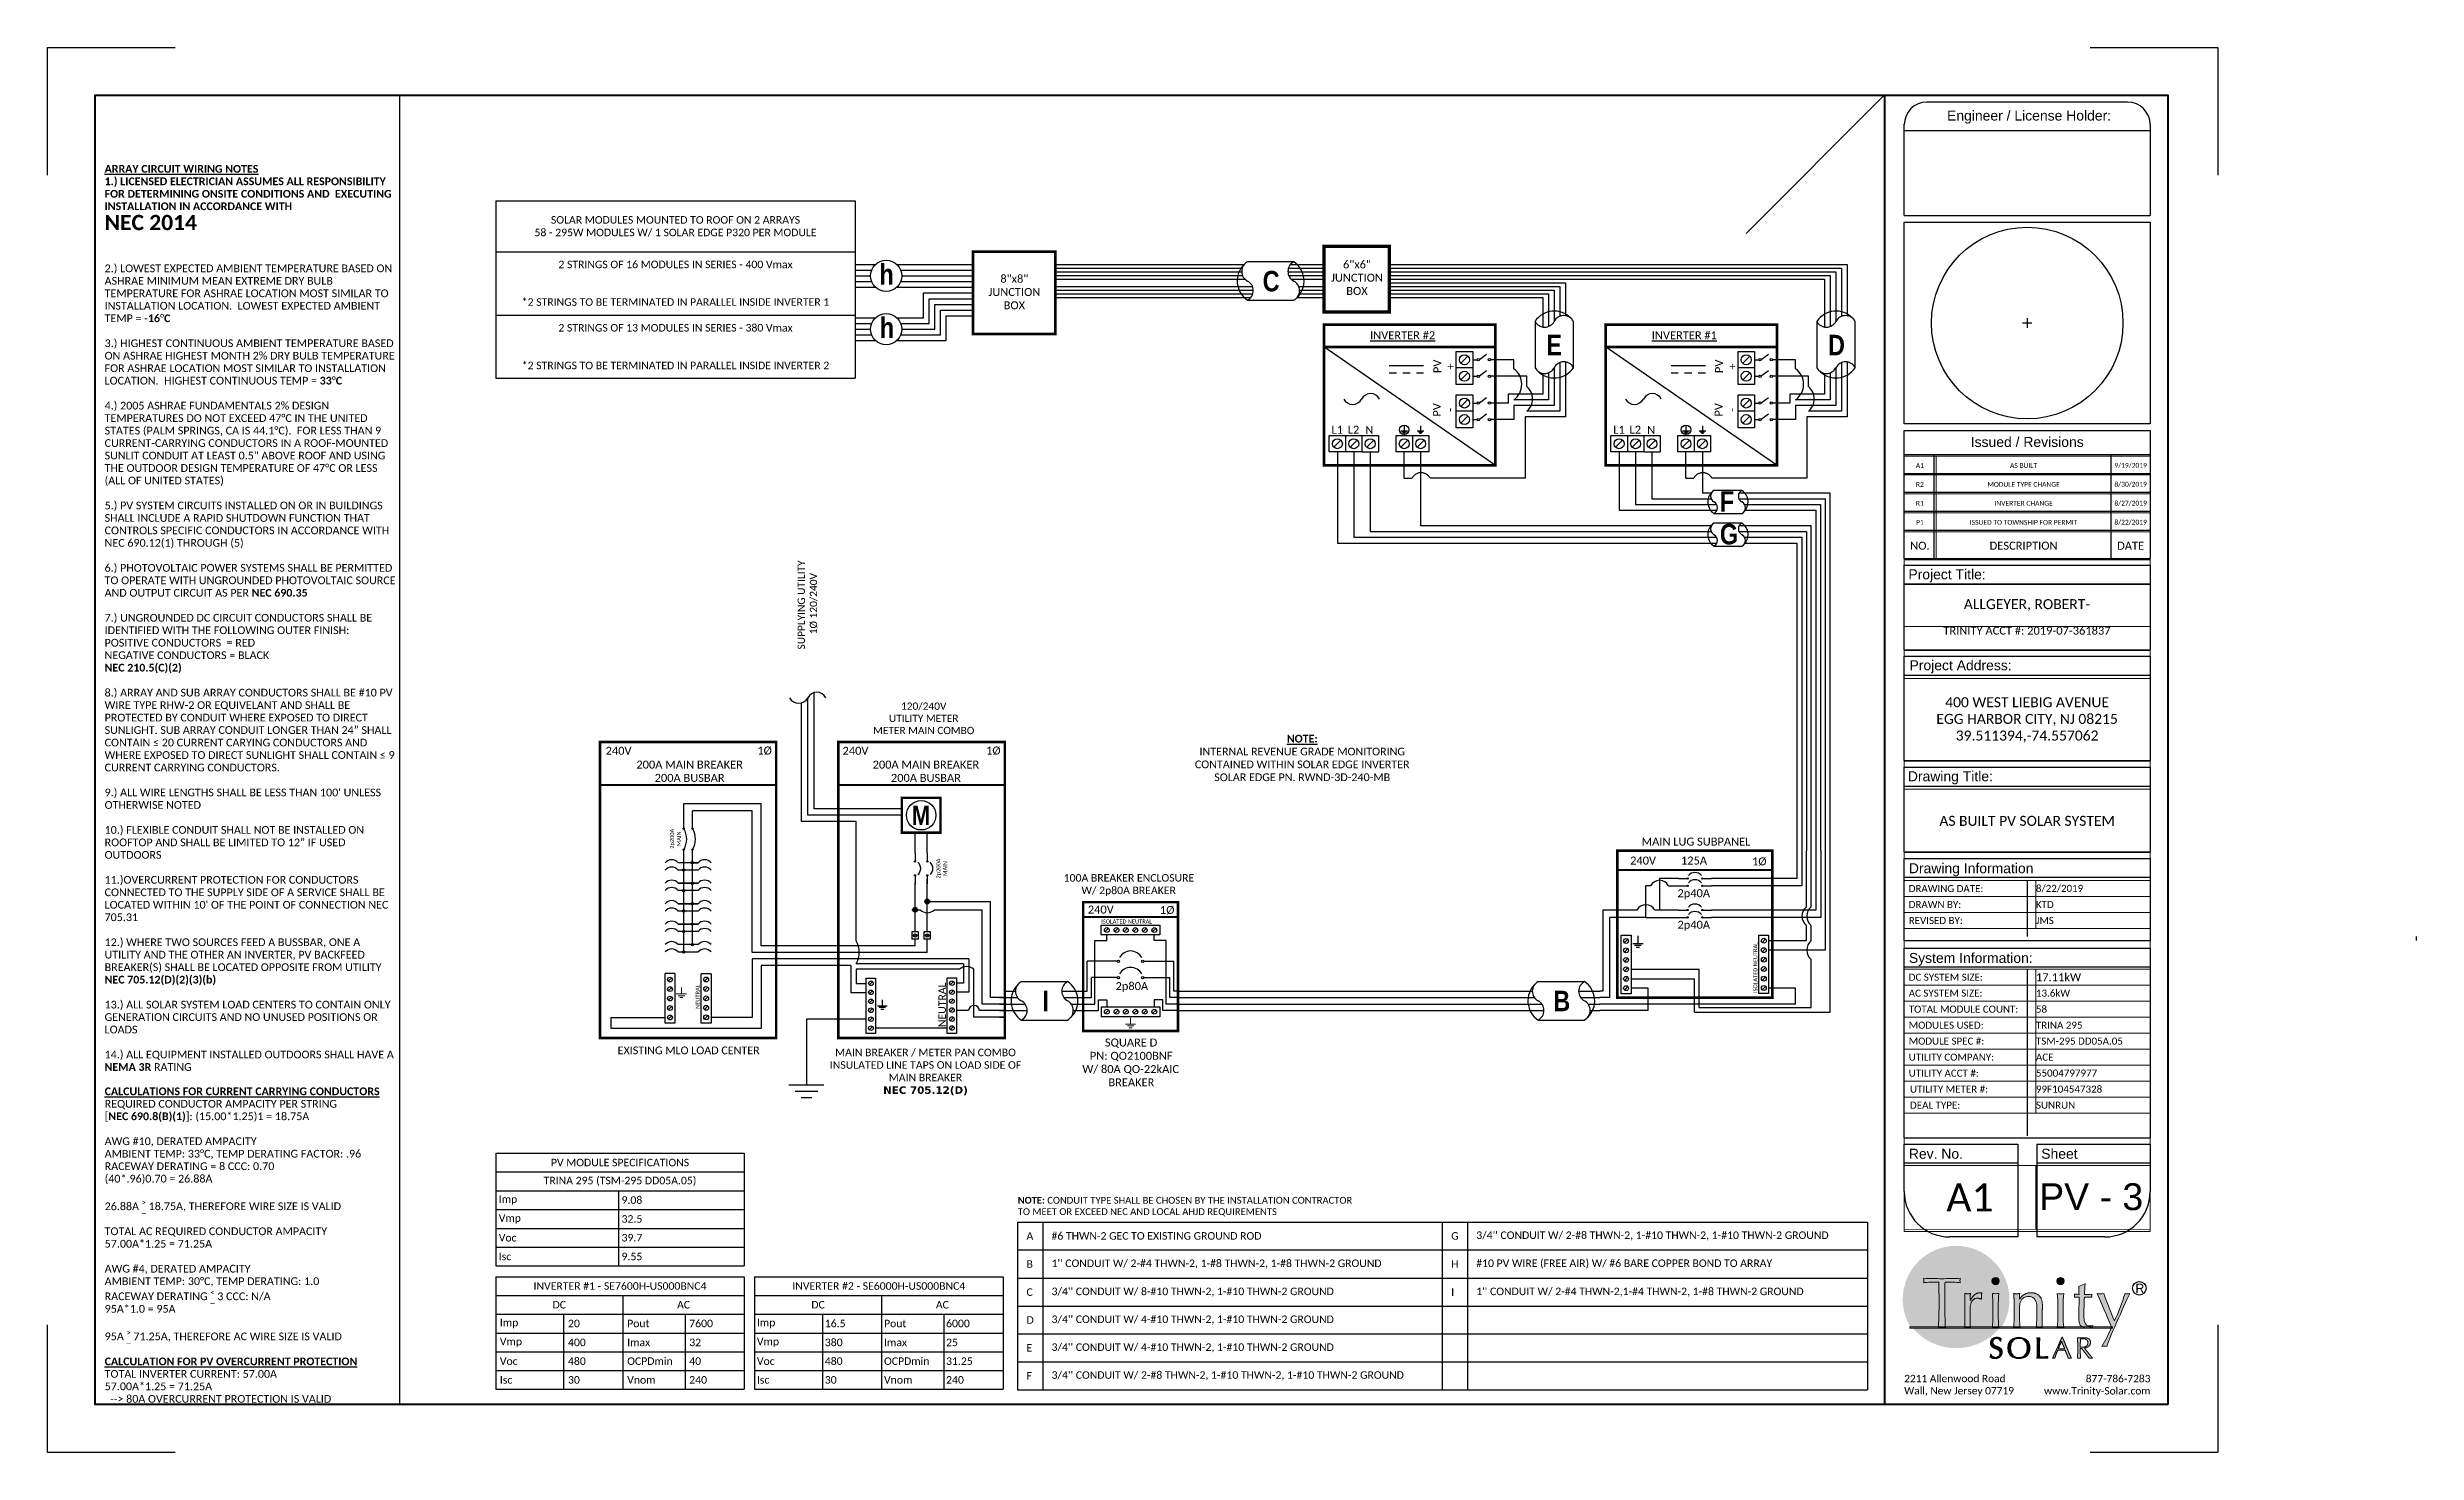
# Paper-space layout '3-LINE' of a CAD drawing. Header units: feet. Extents: x -0.3 to 18.2, y -0.5 to 10.5.
# The model-space entities are those that its viewports show. They can reach past a viewport. Long polylines and large blocks are cut down to what shows.
import ezdxf
from ezdxf.enums import TextEntityAlignment as Align

# ---------------------------------------------------------------- set-up
doc = ezdxf.new("R2010")
doc.units = ezdxf.units.FT
doc.header["$MEASUREMENT"] = 0
doc.linetypes.add('DASHED', pattern=[0.75, 0.5, -0.25])
doc.linetypes.add('HIDDEN', pattern=[0.375, 0.25, -0.125])
doc.layers.add('LOCKED (NO PRINT)', color=7, linetype='Continuous', plot=False)
for name, color, linetype in [('LOCKED (PRINT)', 7, 'Continuous'), ('ONE LINE BLOCKS', 7, 'Continuous'), ('TABLES', 7, 'Continuous'), ('TEXT', 7, 'Continuous'), ('Z - TITLEBLOCK', 7, 'Continuous'), ('Z - TITLEBLOCK TXT', 7, 'Continuous')]:
    doc.layers.add(name, color=color, linetype=linetype)
doc.styles.add('ONE LINE TXT', font='techb___.ttf')
doc.styles.get("Standard").update_dxf_attribs({"font": 'CALIBRI.TTF'})
doc.styles.add('TITLE BBLOCK TEXT', font='ARIALUNI.TTF')

psp = doc.layouts.new('3-LINE')

# ---------------------------------------------------------------- texts
at = {"layer": 'Z - TITLEBLOCK', "style": 'TITLE BBLOCK TEXT'}
for s, insert, char_height, width, attachment_point, rotation in [('{\\fSakkal Majalla|b0|i0|c0|p2;R}', (16.047, 0.827), 0.07178, 2.60279, 5, 359.9771), ('{\\fCalibri|b0|i0|c0|p34;2211 Allenwood Road                                             \\PWall, New Jersey 07719  \\fSakkal Majalla|b0|i0|c0|p2;                         }', (14.201, 0.149), 0.05717, 2.07289, 1, 359.9886), ('{\\fSakkal Majalla|b0|i0|c0|p2;                                         \\fCalibri|b0|i0|c0|p34;877-786-7283\\P                         www.Trinity-Solar.com}', (16.13, 0.148), 0.057166, 1.42457, 3, 359.9886)]:
    psp.add_mtext(s, dxfattribs=dict(at, insert=insert, char_height=char_height, width=width, attachment_point=attachment_point, rotation=rotation))
at = {"layer": 'Z - TITLEBLOCK TXT', "color": 7, "style": 'TITLE BBLOCK TEXT'}
for s, height, rotation, p in [('Engineer / License Holder:', 0.07805, 0.0114, (14.537, 9.968)), ('Project Title:', 0.07805, 359.9886, (14.234, 6.377)), ('Project Address:', 0.07805, 359.9886, (14.243, 5.665)), ('Drawing Title:', 0.07805, 359.9886, (14.23, 4.796)), ('Drawing Information', 0.07805, 359.9886, (14.238, 4.076)), ('System Information:', 0.07805, 359.9886, (14.238, 3.374)), ('Rev. No.', 0.078, 359.9886, (14.238, 1.841)), ('Sheet', 0.078, 359.9886, (15.275, 1.841))]:
    psp.add_text(s, height=height, rotation=rotation, dxfattribs=at).set_placement(p)
psp.add_text('Issued / Revisions', height=0.07805, rotation=0.0114, dxfattribs=at).set_placement((15.165, 7.413), align=Align.CENTER)
psp.add_text('PV - 3', height=0.2099, rotation=359.9886, dxfattribs=at).set_placement((15.666, 1.544), align=Align.MIDDLE_CENTER)

msp = doc.modelspace()

# ---------------------------------------------------------------- texts
at = {"color": 1, "linetype": 'Continuous'}
for s, p in [('%%UINVERTER #2', (6715.85, 17383.78)), ('%%UINVERTER #1', (6845.28, 17383.78))]:
    msp.add_text(s, height=3.6576, dxfattribs=at).set_placement(p)
at = {"color": 4, "linetype": 'Continuous'}
msp.add_text('NEUTRAL', height=1.874, rotation=90, dxfattribs=at).set_placement((6407.94, 17076.35))
at = {"color": 1, "linetype": 'Continuous', "char_height": 9.3833, "attachment_point": 1, "style": 'ONE LINE TXT'}
for s, insert in [('{\\W1;\\C256;h}', (6490.46, 17418.28)), ('{\\W1;\\C256;C}', (6666.52, 17415.15)), ('{\\W1;\\C256;h}', (6490.66, 17393.81)), ('{\\W1;\\C256;E}', (6796.81, 17385.81)), ('{\\W1;\\C256;D}', (6926.24, 17385.81)), ('{\\W1;\\C256;F}', (6876.55, 17314.02)), ('{\\W1;\\C256;G}', (6876.55, 17298.99)), ('{\\W1;\\C256;I}', (6565.35, 17084.64)), ('{\\W1;\\C256;B}', (6800.05, 17084.64))]:
    msp.add_mtext_dynamic_manual_height_columns(s, width=0.1385, gutter_width=2.13, heights=[0], dxfattribs=dict(at, insert=insert))
at = {"color": 1, "char_height": 3.658, "attachment_point": 5, "rotation": 90}
for s, width, insert in [('PV +', 2.8378, (6749.81, 17371.33)), ('PV +', 2.8378, (6879.24, 17371.33)), ('PV -', 2.8013, (6749.58, 17351.36)), ('PV -', 2.8013, (6879.01, 17351.36))]:
    msp.add_mtext_dynamic_manual_height_columns(s, width=width, gutter_width=0.75, heights=[0], dxfattribs=dict(at, insert=insert))
at = {"color": 1, "attachment_point": 5}
for s, width, gutter_width, insert, char_height in [('L1', 0.1481, 0.75, (6700.8, 17342.2), 3.658), ('L2', 0.1481, 0.75, (6708.26, 17342.23), 3.658), ('N', 0.1481, 0.75, (6715.51, 17342.18), 3.66), ('L1', 0.1481, 0.75, (6830.23, 17342.2), 3.658), ('L2', 0.1481, 0.75, (6837.69, 17342.23), 3.658), ('N', 0.1481, 0.75, (6844.94, 17342.18), 3.66), ('240V', 0.1481, 0.75, (6370.63, 17194.81), 3.658), ('1Ø', 0.1481, 0.75, (6437.7, 17194.81), 3.658), ('240V', 0.1481, 0.75, (6479.47, 17194.81), 3.658), ('1Ø', 0.1481, 0.75, (6542.78, 17194.81), 3.658), ('200A MAIN BREAKER\\P200A BUSBAR', 72.4998, 0.75, (6403.27, 17185.41), 3.6576), ('200A MAIN BREAKER\\P200A BUSBAR', 72.4998, 0.75, (6511.81, 17185.41), 3.6576), ('EXISTING MLO LOAD CENTER', 73.3715, 97.94, (6402.82, 17057.25), 3.5433)]:
    msp.add_mtext_dynamic_manual_height_columns(s, width=width, gutter_width=gutter_width, heights=[0], dxfattribs=dict(at, insert=insert, char_height=char_height))
at = {"color": 4, "linetype": 'Continuous', "char_height": 1.874, "attachment_point": 5, "rotation": 90}
for insert in [(6396.77, 17154.42), (6519.1, 17140.76)]:
    msp.add_mtext_dynamic_manual_height_columns('2p200A\\PMAIN', width=0.1481, gutter_width=0.75, heights=[0], dxfattribs=dict(at, insert=insert))
at = {"color": 10, "insert": (6554.02, 16990.01), "char_height": 3.10896, "attachment_point": 1}
msp.add_mtext_dynamic_manual_height_columns('\\A1;{\\fCalibri|b1|i0|c0|p34;NOTE:} {\\A0;\\H1.0052x;CONDUIT TYPE SHALL BE CHOSEN BY THE INSTALLATION CONTRACTOR\\PTO MEET OR EXCEED NEC AND LOCAL AHJD REQUIREMENTS}', width=164.3528, gutter_width=0, heights=[9.89], dxfattribs=at)
at = {"layer": 'LOCKED (PRINT)', "color": 1, "insert": (6134.54, 17040.24), "char_height": 3.5433, "attachment_point": 1, "line_spacing_factor": 0.97}
msp.add_mtext_dynamic_manual_height_columns('\\A1;{\\fCalibri|b1|i0|c0|p34;\\LCALCULATIONS FOR CURRENT CARRYING CONDUCTORS\\P}REQUIRED CONDUCTOR AMPACITY PER STRING\\P[{\\fCalibri|b1|i0|c0|p34;NEC 690.8(B)(1)}]: (15.00*1.25)1 = 18.75A\\P\\PAWG #10, DERATED AMPACITY\\PAMBIENT TEMP: 33°C, TEMP DERATING FACTOR: .96\\PRACEWAY DERATING = 8 CCC: 0.70\\P(40*.96)0.70 = 26.88A\\P\\P26.88A {\\H0.7x;\\S>^ _;\\H1.4286x; 18.75A, THEREFORE WIRE SIZE IS VALID\\P\\PTOTAL AC REQUIRED CONDUCTOR AMPACITY\\P57.00A*1.25 = 71.25A\\P\\fCalibri|b1|i0|c0|p34;\\P\\fCalibri|b0|i0|c0|p34;AWG #4, DERATED AMPACITY\\PAMBIENT TEMP: 30°C, TEMP DERATING: 1.0\\PRACEWAY DERATING \\H0.7x;\\S<^ _;\\H1.4286x; 3 CCC: N/A\\P95A*1.0 = 95A\\P\\fCalibri|b1|i0|c0|p34;\\P\\fCalibri|b0|i0|c0|p34;95A\\fCalibri|b1|i0|c0|p34; \\fCalibri|b0|i0|c0|p34;\\H0.7x;\\S>^ _;\\fCalibri|b1|i0|c0|p34;\\H1.4286x; \\fCalibri|b0|i0|c0|p34;71.25A\\H0.99998x;, THEREFORE AC WIRE SIZE IS VALID\\P\\H0.99996x;\\P\\fCalibri|b1|i0|c0|p34;\\LCALCULATION FOR PV OVERCURRENT PROTECTION\\P\\fCalibri|b0|i0|c0|p34;\\lTOTAL INVERTER CURRENT: 57.00A\\fCalibri|b1|i0|c0|p34;\\P\\fCalibri|b0|i0|c0|p34;57.00A*1.25 = 71.25A\\fCalibri|b1|i0|c0|p34;\\P\\fCalibri|b0|i0|c0|p34;  --> 80A OVERCURRENT PROTECTION IS VALID}', width=185.2761, gutter_width=7.17, heights=[0], dxfattribs=at)
at = {"layer": 'TABLES', "color": 1, "linetype": 'Continuous'}
msp.add_text('NEUTRAL', height=3.458, rotation=90, dxfattribs=at).set_placement((6520.99, 17067.96))
at = {"layer": 'TEXT', "color": 1, "insert": (6457.49, 17261.78), "char_height": 3.35, "attachment_point": 5, "rotation": 90}
msp.add_mtext_dynamic_manual_height_columns('SUPPLYING UTILITY\\P 1Ø 120/240V', width=82.1443, gutter_width=7.17, heights=[0], dxfattribs=at)
at = {"layer": 'TEXT', "color": 1, "attachment_point": 5}
for s, width, heights, insert, char_height in [('120/240V\\PUTILITY METER\\PMETER MAIN COMBO', 82.1443, [0], (6510.81, 17209.71), 3.35), ('MAIN BREAKER / METER PAN COMBO\\PINSULATED LINE TAPS ON LOAD SIDE OF MAIN BREAKER\\P{\\fVerdana|b1|i0|c0|p34;NEC 705.12(D)}', 101.1699, [106.42], (6511.62, 17047.37), 3.458)]:
    msp.add_mtext_dynamic_manual_height_columns(s, width=width, gutter_width=7.17, heights=heights, dxfattribs=dict(at, insert=insert, char_height=char_height))
at = {"layer": 'Z - TITLEBLOCK TXT', "color": 253, "linetype": 'Continuous', "style": 'ONE LINE TXT'}
msp.add_text('M', height=8.87, dxfattribs=at).set_placement((6505.32, 17160.76))

# ---------------------------------------------------------------- blocks, each defined once
blk = doc.blocks.new('*T110')
at = {"layer": 'Defpoints', "color": 8, "linetype": 'ByBlock', "lineweight": 0, "transparency": 16777216}
for p, q in [((0, 0), (181.3, 0)), ((0, 0), (0.1, -568.9)), ((23.7, 0), (23.7, -76.3)), ((152.6, 0), (152.6, -76.3)), ((181.3, 0), (181.3, -568.8)), ((0, -13.9), (181.3, -13.9)), ((0, -27.9), (181.3, -27.9)), ((0, -41.8), (181.3, -41.8)), ((0, -55.7), (181.3, -55.7)), ((0, -76.3), (181.3, -76.3)), ((0, -94), (181.3, -94)), ((0, -125.5), (181.3, -125.5)), ((0, -143.1), (181.3, -143.1)), ((0, -163.7), (181.3, -163.7)), ((0, -224.5), (181.3, -224.5)), ((0, -245.1), (181.3, -245.1)), ((0, -291.7), (181.3, -291.7)), ((0, -312.3), (181.3, -312.3)), ((97.2, -312.3), (97.2, -347.6)), ((0, -324.1), (181.3, -324)), ((0, -335.8), (181.3, -335.8)), ((0, -347.6), (181.3, -347.6)), ((0, -377.5), (181.3, -377.5)), ((97.2, -377.5), (97.2, -483.3)), ((0, -389.3), (181.3, -389.2)), ((0, -401), (181.3, -401)), ((0, -412.8), (181.3, -412.8)), ((0, -424.5), (181.3, -424.5)), ((0, -436.3), (181.3, -436.3)), ((0, -448.1), (181.3, -448.1)), ((0, -459.8), (181.3, -459.8)), ((0, -471.6), (181.3, -471.6)), ((0, -483.4), (181.3, -483.3)), ((0, -521.8), (181.3, -521.8)), ((97.2, -521.8), (97.2, -568.9)), ((0.1, -568.9), (181.3, -568.8))]:
    blk.add_line(p, q, dxfattribs=at)
at = {"color": 7, "transparency": 16777216, "rotation": 0.0052}
for s, insert, char_height, width, attachment_point in [('{\\fCalibri|b0|i0|c0;A1', (11.8, -7), 3.552, 23.663, 5), ('{\\fCalibri|b0|i0|c0;AS BUILT', (88.1, -7), 3.552, 128.92, 5), ('{\\fCalibri|b0|i0|c0;9/19/2019', (166.9, -7), 3.552, 28.683, 5), ('{\\fCalibri|b0|i0|c0;R2', (11.8, -20.9), 3.552, 23.663, 5), ('{\\fCalibri|b0|i0|c0;MODULE TYPE CHANGE', (88.1, -20.9), 3.552, 128.92, 5), ('{\\fCalibri|b0|i0|c0;8/30/2019', (166.9, -20.9), 3.552, 28.683, 5), ('{\\fCalibri|b0|i0|c0;8/27/2019', (166.9, -34.8), 3.552, 28.683, 5), ('{\\fCalibri|b0|i0|c0;R1', (11.8, -34.8), 3.552, 23.663, 5), ('{\\fCalibri|b0|i0|c0;INVERTER CHANGE', (88.1, -34.8), 3.552, 128.92, 5), ('{\\fCalibri|b0|i0|c0;P1', (11.8, -48.8), 3.552, 23.663, 5), ('{\\fCalibri|b0|i0|c0;ISSUED TO TOWNSHIP FOR PERMIT', (88.1, -48.8), 3.552, 128.92, 5), ('{\\fCalibri|b0|i0|c0;8/22/2019', (166.9, -48.8), 3.552, 28.683, 5), ('{\\fCalibri|b0|i0|c0;NO.', (11.8, -66), 5.882, 23.663, 5), ('{\\fCalibri|b0|i0|c0;DESCRIPTION', (88.1, -66), 5.882, 128.92, 5), ('{\\fCalibri|b0|i0|c0;DATE', (166.9, -66), 5.882, 28.683, 5), ('{\\fCalibri|b0|i0|c0;', (90.6, -85.1), 7.103, 181.266, 5), ('{\\fCalibri|b0|i0|c0;ALLGEYER, ROBERT-', (90.6, -109.7), 7.352, 181.266, 5), ('{\\fCalibri|b0|i0|c0;TRINITY ACCT #: 2019-07-361837', (90.6, -125.5), 5.882, 181.266, 2), ('{\\fCalibri|b0|i0|c0;', (90.6, -153.4), 8.823, 181.266, 5), ('{\\fCalibri|b0|i0|c0;400 WEST LIEBIG AVENUE^JEGG HARBOR CITY, NJ 08215^J39.511394,-74.557062', (90.7, -194.1), 7.352, 181.266, 5), ('{\\fCalibri|b0|i0|c0;AS BUILT PV SOLAR SYSTEM', (90.7, -268.4), 7.352, 181.266, 5), ('{\\fCalibri|b0|i0|c0;', (3.6, -302), 5.166, 174.162, 4), ('{\\fCalibri|b0|i0|c0;DRAWING DATE:', (3.6, -318.2), 5.166, 90.087, 4), ('{\\fCalibri|b0|i0|c0;8/22/2019', (97.2, -318.2), 5.166, 84.076, 4), ('{\\fCalibri|b0|i0|c0;DRAWN BY:', (3.6, -329.9), 5.166, 90.087, 4), ('{\\fCalibri|b0|i0|c0;KTD', (97.2, -329.9), 5.166, 84.076, 4), ('{\\fCalibri|b0|i0|c0;REVISED BY:', (3.6, -341.7), 5.166, 90.087, 4), ('{\\fCalibri|b0|i0|c0;JMS', (97.2, -341.7), 5.166, 84.076, 4), ('{\\fCalibri|b0|i0|c0;', (3.6, -362.5), 5.166, 174.162, 4), ('{\\fCalibri|b0|i0|c0;DC SYSTEM SIZE:', (3.6, -383.4), 5.166, 90.065, 4), ('{\\fCalibri|b0|i0|c0;AC SYSTEM SIZE:', (3.6, -395.1), 5.166, 90.087, 4), ('{\\fCalibri|b0|i0|c0;13.6kW', (97.2, -395.1), 5.166, 84.076, 4), ('{\\fCalibri|b0|i0|c0;TOTAL MODULE COUNT:', (3.6, -406.9), 5.166, 90.087, 4), ('{\\fCalibri|b0|i0|c0;58', (97.2, -406.9), 5.166, 84.076, 4), ('{\\fCalibri|b0|i0|c0;MODULES USED:', (3.6, -418.7), 5.166, 90.087, 4), ('{\\fCalibri|b0|i0|c0;TRINA 295', (97.2, -418.7), 5.166, 84.076, 4), ('{\\fCalibri|b0|i0|c0;MODULE SPEC #:', (3.6, -430.4), 5.166, 90.087, 4), ('{\\fCalibri|b0|i0|c0;TSM-295 DD05A.05', (97.2, -430.4), 5.166, 84.076, 4), ('{\\fCalibri|b0|i0|c0;UTILITY COMPANY:', (3.6, -442.2), 5.166, 90.087, 4), ('{\\fCalibri|b0|i0|c0;ACE', (97.2, -442.2), 5.166, 84.076, 4), ('{\\fCalibri|b0|i0|c0;UTILITY ACCT #:', (3.6, -454), 5.188, 90.087, 4), ('{\\fCalibri|b0|i0|c0;55004797977', (97.2, -453.9), 5.188, 84.076, 4), ('{\\fCalibri|b0|i0|c0;UTILITY METER #:', (4.5, -465.7), 5.188, 88.367, 4), ('{\\fCalibri|b0|i0|c0;DEAL TYPE:', (4.5, -477.5), 5.188, 88.315, 4)]:
    blk.add_mtext(s, dxfattribs=dict(at, insert=insert, char_height=char_height, width=width, attachment_point=attachment_point))
at = {"color": 0, "transparency": 16777216, "rotation": 0.0052}
for s, insert, char_height, width, attachment_point in [('{\\fCalibri|b0|i0|c0;', (90.7, -234.8), 10.456, 181.266, 5), ('{\\fCalibri|b0|i0|c0;17.11kW', (97.2, -383.4), 5.882, 84.076, 4), ('{\\fCalibri|b0|i0|c0;99F104547328', (97.2, -465.7), 5.188, 84.076, 4), ('{\\fCalibri|b0|i0|c0;SUNRUN', (97.2, -477.5), 5.188, 84.076, 4), ('{\\fCalibri|b0|i0|c0;', (90.7, -502.6), 20.457, 181.266, 5), ('{\\fCalibri|b0|i0|c0;', (139.3, -528.6), 0.18, 70.438, 2), ('{\\fCalibri|b0|i0|c0;A1', (48.6, -545.3), 20.562, 83.552, 5)]:
    blk.add_mtext(s, dxfattribs=dict(at, insert=insert, char_height=char_height, width=width, attachment_point=attachment_point))
blk = doc.blocks.new('*U229')
at = {"layer": 'LOCKED (PRINT)', "color": 1, "insert": (4.3, 153.2), "char_height": 3.5433, "width": 133.501, "attachment_point": 7, "line_spacing_factor": 0.97}
blk.add_mtext('{\\fCalibri|b1|i0|c0|p34;\\LARRAY CIRCUIT WIRING NOTES\\l\\P1.) LICENSED ELECTRICIAN ASSUMES ALL RESPONSIBILITY FOR DETERMINING ONSITE CONDITIONS AND  EXECUTING INSTALLATION IN ACCORDANCE WITH\\P\\H1.9756x;NEC 2014\\fCalibri|b0|i0|c0|p34;\\H0.50618x;\\P\\H0.99999x;\\P\\P2.) LOWEST EXPECTED AMBIENT TEMPERATURE BASED ON ASHRAE MINIMUM MEAN EXTREME DRY BULB TEMPERATURE FOR ASHRAE LOCATION MOST SIMILAR TO INSTALLATION LOCATION.  LOWEST EXPECTED AMBIENT TEMP = -\\fCalibri|b1|i0|c0|p34;16\\fCalibri|b0|i0|c0|p34;°\\fCalibri|b1|i0|c0|p34;C\\P\\fCalibri|b0|i0|c0|p34;\\P}3.) HIGHEST CONTINUOUS AMBIENT TEMPERATURE BASED ON ASHRAE HIGHEST MONTH 2% DRY BULB TEMPERATURE FOR ASHRAE LOCATION MOST SIMILAR TO INSTALLATION LOCATION.  HIGHEST CONTINUOUS TEMP = {\\fCalibri|b1|i0|c0|p34;33}°{\\fCalibri|b1|i0|c0|p34;C}\\P\\P4.) 2005 ASHRAE FUNDAMENTALS 2% DESIGN TEMPERATURES DO NOT EXCEED 47°C IN THE UNITED STATES (PALM SPRINGS, CA IS 44.1°C).  FOR LESS THAN 9 CURRENT-CARRYING CONDUCTORS IN A ROOF-MOUNTED SUNLIT CONDUIT AT LEAST 0.5" ABOVE ROOF AND USING THE OUTDOOR DESIGN TEMPERATURE OF 47°C OR LESS (ALL OF UNITED STATES)\\P\\P5.) PV SYSTEM CIRCUITS INSTALLED ON OR IN BUILDINGS SHALL INCLUDE A RAPID SHUTDOWN FUNCTION THAT CONTROLS SPECIFIC CONDUCTORS IN ACCORDANCE WITH NEC 690.12(1) THROUGH (5)\\P\\P6.) PHOTOVOLTAIC POWER SYSTEMS SHALL BE PERMITTED TO OPERATE WITH UNGROUNDED PHOTOVOLTAIC SOURCE AND OUTPUT CIRCUIT AS PER {\\fCalibri|b1|i0|c0|p34;NEC 690.35\\P\\P}7.) UNGROUNDED DC CIRCUIT CONDUCTORS SHALL BE IDENTIFIED WITH THE FOLLOWING OUTER FINISH: POSITIVE CONDUCTORS  = RED\\PNEGATIVE CONDUCTORS = BLACK\\P{\\fCalibri|b1|i0|c0|p34;NEC 210.5(C)(2) \\P}\\P8.) ARRAY AND SUB ARRAY CONDUCTORS SHALL BE #10 PV WIRE TYPE RHW-2 OR EQUIVELANT AND SHALL BE PROTECTED BY CONDUIT WHERE EXPOSED TO DIRECT SUNLIGHT. SUB ARRAY CONDUIT LONGER THAN 24” SHALL CONTAIN ≤ 20 CURRENT CARYING CONDUCTORS AND WHERE EXPOSED TO DIRECT SUNLIGHT SHALL CONTAIN ≤ 9 CURRENT CARRYING CONDUCTORS.\\P\\P9.) ALL WIRE LENGTHS SHALL BE LESS THAN 100\' UNLESS OTHERWISE NOTED  \\P\\P10.) FLEXIBLE CONDUIT SHALL NOT BE INSTALLED ON ROOFTOP AND SHALL BE LIMITED TO 12” IF USED OUTDOORS \\P\\P11.)OVERCURRENT PROTECTION FOR CONDUCTORS CONNECTED TO THE SUPPLY SIDE OF A SERVICE SHALL BE LOCATED WITHIN 10\' OF THE POINT OF CONNECTION NEC 705.31\\P\\P12.) WHERE TWO SOURCES FEED A BUSSBAR, ONE A UTILITY AND THE OTHER AN INVERTER, PV BACKFEED BREAKER(S) SHALL BE LOCATED OPPOSITE FROM UTILITY\\P{\\fCalibri|b1|i0|c0|p34;NEC 705.12(D)(2)(3)(b)} \\P\\P13.) ALL SOLAR SYSTEM LOAD CENTERS TO CONTAIN ONLY GENERATION CIRCUITS AND NO UNUSED POSITIONS OR LOADS\\P\\P14.) ALL EQUIPMENT INSTALLED OUTDOORS SHALL HAVE A {\\fCalibri|b1|i0|c0|p34;NEMA 3R} RATING', dxfattribs=at)
blk = doc.blocks.new('*T263')
at = {"color": 0, "lineweight": -2, "transparency": 16777216}
for p, q in [((0, 0), (165.1, 0)), ((0, 0), (0, -81.4)), ((165.1, 0), (165.1, -81.4)), ((0, -23.3), (165.1, -23.3)), ((0, -52.4), (165.1, -52.4)), ((0, -81.4), (165.1, -81.4))]:
    blk.add_line(p, q, dxfattribs=at)
at = {"color": 0, "linetype": 'Continuous', "transparency": 16777216, "char_height": 3.4544, "width": 156.91, "attachment_point": 5}
for s, insert in [('{\\fCalibri|b0|i0|c0;SOLAR MODULES MOUNTED TO ROOF ON 2 ARRAYS^J58 - 295W MODULES W/ 1 SOLAR EDGE P320 PER MODULE', (82.6, -11.7)), ('{\\fCalibri|b0|i0|c0;2 STRINGS OF 16 MODULES IN SERIES - 400 Vmax^J^J^J*2 STRINGS TO BE TERMINATED IN PARALLEL INSIDE INVERTER 1', (82.6, -37.8)), ('{\\fCalibri|b0|i0|c0;2 STRINGS OF 13 MODULES IN SERIES - 380 Vmax^J^J^J*2 STRINGS TO BE TERMINATED IN PARALLEL INSIDE INVERTER 2', (82.6, -66.9))]:
    blk.add_mtext(s, dxfattribs=dict(at, insert=insert))
blk = doc.blocks.new('2inverterSub')
at = {"layer": 'ONE LINE BLOCKS', "linetype": 'Continuous'}
h = blk.add_hatch(color=1, dxfattribs=at)
h.dxf.hatch_style = 1
edge = h.paths.add_edge_path()
edge.add_arc((40.3, 60.7), 0.291, 0, 360)
h = blk.add_hatch(color=1, dxfattribs=at)
h.dxf.hatch_style = 1
edge = h.paths.add_edge_path()
edge.add_arc((40.3, 57.3), 0.291, 0, 360)
h = blk.add_hatch(color=1, dxfattribs=at)
h.dxf.hatch_style = 1
edge = h.paths.add_edge_path()
edge.add_arc((47, 60.7), 0.291, 0, 360)
h = blk.add_hatch(color=1, dxfattribs=at)
h.dxf.hatch_style = 1
edge = h.paths.add_edge_path()
edge.add_arc((47, 57.3), 0.291, 0, 360)
h = blk.add_hatch(color=1, dxfattribs=at)
h.dxf.hatch_style = 1
edge = h.paths.add_edge_path()
edge.add_arc((40.3, 46.2), 0.291, 0, 360)
h = blk.add_hatch(color=1, dxfattribs=at)
h.dxf.hatch_style = 1
edge = h.paths.add_edge_path()
edge.add_arc((47, 46.2), 0.291, 0, 360)
h = blk.add_hatch(color=1, dxfattribs=at)
h.dxf.hatch_style = 1
edge = h.paths.add_edge_path()
edge.add_arc((40.3, 42.8), 0.291, 0, 360)
h = blk.add_hatch(color=1, dxfattribs=at)
h.dxf.hatch_style = 1
edge = h.paths.add_edge_path()
edge.add_arc((47, 42.8), 0.291, 0, 360)
at = {"color": 7, "linetype": 'Continuous'}
for p, q in [((90.5, 73.4), (90.5, 60.7)), ((99.2, 73.4), (99.2, 46.2)), ((36.1, 60.7), (27.4, 60.7)), ((27.4, 60.7), (27.4, 46.2)), ((90.5, 60.7), (51.2, 60.7)), ((17, 46.2), (1.3, 46.2)), ((1.3, 46.2), (1.3, 9)), ((36.1, 46.2), (25.3, 46.2)), ((99.2, 46.2), (51.2, 46.2)), ((1.3, 9), (0, 9))]:
    blk.add_line(p, q, dxfattribs=at)
at = {"color": 10, "linetype": 'Continuous'}
for p, q in [((92.7, 73.4), (92.7, 57.3)), ((101.4, 73.4), (101.4, 42.8)), ((21.1, 42.8), (21.1, 57.3)), ((23.3, 57.3), (21.1, 57.3)), ((31.5, 57.3), (36.1, 57.3)), ((92.7, 57.3), (51.2, 57.3)), ((21.1, 42.8), (4.6, 42.8)), ((4.6, 6), (4.6, 42.8)), ((21.1, 42.8), (36.1, 42.8)), ((101.4, 42.8), (51.2, 42.8)), ((4.6, 6), (0, 6))]:
    blk.add_line(p, q, dxfattribs=at)
at = {"color": 253, "linetype": 'Continuous'}
for p, q in [((94.8, 73.4), (94.8, 47.7)), ((103.5, 73.4), (103.5, 27.8)), ((94.8, 39.1), (94.8, 32.1)), ((94.8, 32.1), (77.5, 32.1)), ((103.5, 27.8), (77.5, 27.8)), ((89.9, 3), (0, 3)), ((89.9, 10.4), (77.5, 10.4)), ((89.9, 3), (89.9, 10.4))]:
    blk.add_line(p, q, dxfattribs=at)
at = {"color": 10, "linetype": 'Continuous'}
blk.add_arc((27.4, 55.2), 4.65, 27.6639, 152.3361, dxfattribs=at)
at = {"color": 7, "linetype": 'Continuous'}
blk.add_arc((21.1, 44), 4.65, 27.6639, 152.3361, dxfattribs=at)
at = {"color": 253, "linetype": 'Continuous'}
blk.add_arc((98.4, 43.4), 5.58, 129.9215, 230.0785, dxfattribs=at)
at = {"layer": 'ONE LINE BLOCKS', "lineweight": 50}
blk.add_line((8, 64.7), (79.2, 64.7), dxfattribs=at)
at = {"layer": 'ONE LINE BLOCKS', "lineweight": 50, "const_width": 1.19}
blk.add_lwpolyline([(8, 6), (8, 73.4), (79.2, 73.4), (79.2, 6)], close=True, dxfattribs=at)
at = {"layer": 'TEXT', "color": 92, "linetype": 'HIDDEN', "ltscale": 15}
for p, q in [((97, 47.7), (97, 73.4)), ((105.7, -0.7), (105.7, 73.4)), ((97, 32), (97, 39.1)), ((97, 1.5), (97, 23.5)), ((14.3, 19), (45.6, 19)), ((14.3, 14.6), (43.4, 14.6)), ((43.4, -0.7), (43.4, 14.6)), ((45.6, 1.5), (45.6, 19)), ((22.1, 0), (0, 0)), ((22.1, 10.3), (14.3, 10.3)), ((22.1, 0), (22.1, 10.3)), ((45.6, 1.5), (97, 1.5)), ((43.4, -0.7), (105.7, -0.7))]:
    blk.add_line(p, q, dxfattribs=at)
at = {"layer": 'TEXT', "color": 92, "linetype": 'HIDDEN', "flags": 128}
for points in [[(17.4, 34.3), (17.4, 30.8)], [(15.1, 30.8), (19.8, 30.8)], [(18.9, 29.9), (15.9, 29.9)], [(18.1, 29), (16.7, 29)]]:
    blk.add_lwpolyline(points, dxfattribs=at)
at = {"layer": 'TEXT', "color": 92, "linetype": 'Continuous', "ltscale": 4}
for centre in [(100.5, 43.4), (100.5, 27.8)]:
    blk.add_arc(centre, 5.51, 129.059, 230.941, dxfattribs=at)
at = {"layer": 'Z - TITLEBLOCK TXT', "color": 1, "linetype": 'Continuous'}
for p, q in [((9.8, 7.7), (9.8, 34.6)), ((9.8, 34.6), (14.3, 34.6)), ((14.3, 34.6), (14.3, 7.7)), ((73, 7.8), (73, 34.7)), ((73, 34.7), (77.5, 34.7)), ((77.5, 34.7), (77.5, 7.8)), ((14.3, 7.7), (9.8, 7.7)), ((77.5, 7.8), (73, 7.8))]:
    blk.add_line(p, q, dxfattribs=at)
at = {"layer": 'Z - TITLEBLOCK TXT', "color": 4, "linetype": 'Continuous'}
for p, q in [((12.8, 32.8), (11.3, 31.3)), ((76.1, 32.9), (74.5, 31.3)), ((12.8, 28.5), (11.3, 26.9)), ((12.8, 24.1), (11.3, 22.6)), ((76.1, 28.5), (74.5, 27)), ((76.1, 24.2), (74.5, 22.6)), ((12.8, 19.8), (11.3, 18.2)), ((12.8, 15.4), (11.3, 13.8)), ((12.8, 11.1), (11.3, 9.5)), ((76.1, 19.8), (74.5, 18.3)), ((76.1, 15.5), (74.5, 13.9)), ((76.1, 11.1), (74.5, 9.6))]:
    blk.add_line(p, q, dxfattribs=at)
at = {"layer": 'Z - TITLEBLOCK TXT', "color": 1, "linetype": 'Continuous', "flags": 128}
for points in [[(36.1, 60.7), (40.3, 60.7)], [(36.1, 60.7), (40.3, 60.7)], [(36.1, 57.3), (40.3, 57.3)], [(36.1, 57.3), (40.3, 57.3)], [(47, 60.7), (51.2, 60.7)], [(47, 57.3), (51.2, 57.3)], [(36.1, 46.2), (40.3, 46.2)], [(36.1, 46.2), (40.3, 46.2)], [(47, 46.2), (51.2, 46.2)], [(36.1, 42.8), (40.3, 42.8)], [(36.1, 42.8), (40.3, 42.8)], [(47, 42.8), (51.2, 42.8)]]:
    blk.add_lwpolyline(points, dxfattribs=at)
at = {"layer": 'Z - TITLEBLOCK TXT', "color": 1, "linetype": 'Continuous'}
for centre in [(40.3, 60.7), (40.3, 57.3), (47, 60.7), (47, 57.3), (40.3, 46.2), (47, 46.2), (40.3, 42.8), (47, 42.8)]:
    blk.add_circle(centre, 0.291, dxfattribs=at)
at = {"layer": 'Z - TITLEBLOCK TXT', "color": 4, "linetype": 'Continuous'}
for centre in [(12, 32), (75.3, 32.1), (12, 27.7), (12, 23.3), (75.3, 27.8), (75.3, 23.4), (12, 19), (12, 14.6), (12, 10.3), (75.3, 19.1), (75.3, 14.7), (75.3, 10.4)]:
    blk.add_circle(centre, 1.11, dxfattribs=at)
at = {"layer": 'Z - TITLEBLOCK TXT', "color": 1, "linetype": 'Continuous'}
for centre in [(43.6, 59.5), (43.6, 56.2), (43.6, 45), (43.6, 41.6)]:
    blk.add_arc(centre, 3.93, 40.3392, 139.6608, dxfattribs=at)
at = {"layer": 'TABLES', "color": 1, "linetype": 'Continuous'}
for p in [(35.6, 52.1), (35.6, 37.6)]:
    blk.add_text('2p40A', height=3.66, dxfattribs=at).set_placement(p)
at = {"layer": 'TABLES', "color": 4, "linetype": 'Continuous'}
blk.add_text('ISOLATED NEUTRAL', height=1.874, rotation=90, dxfattribs=at).set_placement((72.3, 8.1))
at = {"layer": 'TEXT', "color": 1, "attachment_point": 5}
for s, width, gutter_width, insert, char_height in [('MAIN LUG SUBPANEL ', 62.398, 7.17, (44.1, 77.6), 3.658), ('240V', 0.148, 0.75, (19.8, 68.9), 3.66), ('125A', 0.148, 0.75, (43.2, 68.9), 3.66), ('1Ø', 0.148, 0.75, (73.2, 68.4), 3.66)]:
    blk.add_mtext_dynamic_manual_height_columns(s, width=width, gutter_width=gutter_width, heights=[0], dxfattribs=dict(at, insert=insert, char_height=char_height))
blk = doc.blocks.new('*U252')
at = {"color": 7, "linetype": 'Continuous'}
for p, q in [((-7.1, 13.3), (-28.4, 13.3)), ((-28.4, -4.3), (-7.1, -4.3))]:
    blk.add_line(p, q, dxfattribs=at)
at = {"color": 7}
for p, q in [((-35.5, 9), (-31.1, 9)), ((-9.8, 9), (0, 9))]:
    blk.add_line(p, q, dxfattribs=at)
at = {"color": 10}
for p, q in [((-35.5, 6), (-30.1, 6)), ((-8.9, 6), (0, 6))]:
    blk.add_line(p, q, dxfattribs=at)
at = {"color": 253}
for p, q in [((-35.5, 3), (-26.7, 3)), ((-5.4, 3), (0, 3))]:
    blk.add_line(p, q, dxfattribs=at)
at = {"color": 92, "linetype": 'HIDDEN', "ltscale": 10}
for p, q in [((-4.5, 0), (0, 0)), ((-35.5, 0), (-25.7, 0))]:
    blk.add_line(p, q, dxfattribs=at)
at = {"color": 7, "linetype": 'Continuous'}
for centre, start, end in [((-22.5, 4.5), 133.9732, 236.4265), ((-13, 4.5), 313.9732, 56.4265)]:
    blk.add_arc(centre, 10.6, start, end, dxfattribs=at)
at = {"linetype": 'Continuous'}
for centre, start, end in [((-26.1, 8.9), 117.6639, 242.3361), ((-4.8, 8.9), 117.6639, 242.3361), ((-30.7, 0.1), 297.6639, 62.3361), ((-9.5, 0.1), 297.6639, 62.3361)]:
    blk.add_arc(centre, 4.98, start, end, dxfattribs=at)
blk = doc.blocks.new('*U253')
at = {"color": 7}
blk.add_line((-79.1, 9), (0, 9), dxfattribs=at)
at = {"color": 10}
blk.add_line((-79.1, 6), (0, 6), dxfattribs=at)
at = {"color": 253}
blk.add_line((-79.1, 3), (0, 3), dxfattribs=at)
at = {"color": 92, "linetype": 'HIDDEN', "ltscale": 15}
blk.add_line((-79.1, 0), (0, 0), dxfattribs=at)
blk = doc.blocks.new('breakerDisconnect')
at = {"lineweight": 50}
blk.add_line((-43.6, 43.1), (0, 43.1), dxfattribs=at)
at = {"color": 1, "linetype": 'Continuous'}
for p, q in [((-35.3, 34.8), (-35.3, 39.3)), ((-35.3, 39.3), (-8.3, 39.3)), ((-8.3, 34.8), (-35.3, 34.8)), ((-8.3, 39.3), (-8.3, 34.8)), ((-35.3, 1.8), (-8.3, 1.8)), ((-35.3, 1.8), (-35.3, -2.8)), ((-8.3, 1.8), (-8.3, -2.8)), ((-8.3, -2.8), (-35.3, -2.8))]:
    blk.add_line(p, q, dxfattribs=at)
at = {"color": 4, "linetype": 'Continuous'}
for p, q in [((-31.9, 37.8), (-33.5, 36.3)), ((-27.5, 37.8), (-29.1, 36.3)), ((-23.2, 37.8), (-24.8, 36.3)), ((-18.8, 37.8), (-20.4, 36.3)), ((-14.5, 37.8), (-16.1, 36.3)), ((-10.1, 37.8), (-11.7, 36.3)), ((-31.9, 0.3), (-33.5, -1.3)), ((-27.5, 0.3), (-29.1, -1.3)), ((-23.2, 0.3), (-24.8, -1.3)), ((-18.8, 0.3), (-20.4, -1.3)), ((-14.5, 0.3), (-16.1, -1.3)), ((-10.1, 0.3), (-11.7, -1.3))]:
    blk.add_line(p, q, dxfattribs=at)
at = {"color": 253, "linetype": 'Continuous'}
for p, q in [((-32.7, 32.2), (-32.7, 34.8)), ((-10.9, 32.2), (-10.9, 34.8)), ((-38.2, 3), (-38.2, 32.2)), ((-38.2, 32.2), (-32.7, 32.2)), ((-5.4, 32.2), (-10.9, 32.2)), ((-5.4, 3), (-5.4, 32.2)), ((-43.6, 3), (-38.2, 3)), ((0, 3), (-5.4, 3))]:
    blk.add_line(p, q, dxfattribs=at)
at = {"color": 7, "linetype": 'Continuous'}
for p, q in [((-41.7, 9), (-41.7, 22.7)), ((-39.8, 22.7), (-41.7, 22.7)), ((-28, 22.7), (-39.8, 22.7)), ((-15.6, 22.7), (-3.8, 22.7)), ((-3.8, 22.7), (-1.9, 22.7)), ((-1.9, 9), (-1.9, 22.7))]:
    blk.add_line(p, q, dxfattribs=at)
at = {"color": 10, "linetype": 'Continuous'}
for p, q in [((-28, 15.2), (-39.8, 15.2)), ((-39.8, 6), (-39.8, 15.2)), ((-15.6, 15.2), (-3.8, 15.2)), ((-3.8, 6), (-3.8, 15.2)), ((-43.6, 6), (-39.8, 6)), ((0, 6), (-3.8, 6))]:
    blk.add_line(p, q, dxfattribs=at)
at = {"color": 7}
for p, q in [((-43.6, 9), (-41.7, 9)), ((0, 9), (-1.9, 9))]:
    blk.add_line(p, q, dxfattribs=at)
at = {"color": 92, "linetype": 'HIDDEN', "ltscale": 15}
for p, q in [((-43.6, 0), (-36.6, 0)), ((-36.6, 0), (-36.6, 4.9)), ((-36.6, 4.9), (-32.7, 4.9)), ((-32.7, 4.9), (-32.7, 1.8)), ((-7, 4.9), (-10.9, 4.9)), ((-10.9, 4.9), (-10.9, 1.8)), ((-7, 0), (-7, 4.9)), ((0, 0), (-7, 0))]:
    blk.add_line(p, q, dxfattribs=at)
at = {"lineweight": 50, "const_width": 1.19}
blk.add_lwpolyline([(-43.6, -9.3), (-43.6, 49.8), (0, 49.8), (0, -9.3)], close=True, dxfattribs=at)
at = {"color": 92, "linetype": 'Continuous', "lineweight": 5, "ltscale": 0.05, "flags": 128}
for points in [[(-24.1, -6.2), (-19.5, -6.2)], [(-20.3, -7), (-23.3, -7)], [(-21.1, -7.9), (-22.5, -7.9)], [(-21.8, -3.3), (-21.8, -6.2)]]:
    blk.add_lwpolyline(points, dxfattribs=at)
at = {"color": 4, "linetype": 'Continuous'}
for centre in [(-32.7, 37), (-28.3, 37), (-24, 37), (-19.6, 37), (-15.3, 37), (-10.9, 37), (-32.7, -0.5), (-28.3, -0.5), (-24, -0.5), (-19.6, -0.5), (-15.3, -0.5), (-10.9, -0.5)]:
    blk.add_circle(centre, 1.11, dxfattribs=at)
at = {"color": 1, "linetype": 'Continuous'}
for centre in [(-27.4, 22.7), (-16.2, 22.7), (-27.4, 15.2), (-16.2, 15.2)]:
    blk.add_circle(centre, 0.541, dxfattribs=at)
at = {"color": 10, "linetype": 'Continuous'}
for centre in [(-21.8, 21.6), (-21.8, 14.1)]:
    blk.add_arc(centre, 5.79, 28.3703, 151.6297, dxfattribs=at)
at = {"color": 4, "linetype": 'Continuous'}
blk.add_text('ISOLATED NEUTRAL', height=1.874, dxfattribs=at).set_placement((-35.3, 40))
at = {"color": 1}
for s, width, gutter_width, heights, insert, char_height, attachment_point in [('\\A1;\\pi14.55703;100A BREAKER ENCLOSURE\\P\\pi22.74794;W/ 2p80A BREAKER ', 88.976, 92.2, [12.5], (-67.1, 62.7), 3.454, 1), ('240V', 0.148, 0.75, [0], (-35.5, 46.4), 3.66, 5), ('1Ø', 0.148, 0.75, [0], (-5, 46.1), 3.66, 5), ('\\A1;\\pi10.18903,t28.47702;2p80A', 35.082, 28.9, [7.07], (-38.9, 13.1), 3.658, 1), ('\\A1;\\pi13.0715,t31.35949;SQUARE D\\P\\pi6.1727,t24.46069;PN: QO2100BNF\\P\\pi2.72471,t21.0127;W/ 80A QO-22kAIC \\P\\pi14.69069,t32.97868;BREAKER', 50.027, 28.9, [35.5], (-46.7, -12.8), 3.658, 1)]:
    blk.add_mtext_dynamic_manual_height_columns(s, width=width, gutter_width=gutter_width, heights=heights, dxfattribs=dict(at, insert=insert, char_height=char_height, attachment_point=attachment_point))
blk = doc.blocks.new('*U254')
at = {"color": 7}
for name, p in [('breakerDisconnect', (0, 0)), ('*U252', (-43.6, 0))]:
    blk.add_blockref(name, p, dxfattribs=at)
blk = doc.blocks.new('*U257')
at = {"color": 7}
blk.add_line((-79.1, 9), (0, 9), dxfattribs=at)
at = {"color": 10}
blk.add_line((-79.1, 6), (0, 6), dxfattribs=at)
at = {"color": 253}
blk.add_line((-79.1, 3), (0, 3), dxfattribs=at)
at = {"color": 92, "linetype": 'DASHED', "ltscale": 15}
blk.add_line((-79.1, 0), (0, 0), dxfattribs=at)
at = {"color": 1, "insert": (-22.1, 116), "char_height": 3.543, "attachment_point": 5}
blk.add_mtext_dynamic_manual_height_columns('{\\fCalibri|b1|i0|c0|p34;\\LNOTE:\\P}INTERNAL REVENUE GRADE MONITORING\\PCONTAINED WITHIN SOLAR EDGE INVERTER\\PSOLAR EDGE PN. RWND-3D-240-MB', width=99.534, gutter_width=7.17, heights=[0], dxfattribs=at)
blk = doc.blocks.new('*T259')
at = {"color": 0, "lineweight": -2, "transparency": 16777216}
for p, q in [((0, 0), (114.2, 0)), ((0, 0), (0, -51.7)), ((114.2, 0), (114.2, -51.7)), ((0, -8.6), (114.2, -8.6)), ((58.4, -8.6), (58.4, -51.7)), ((0, -17.2), (114.2, -17.2)), ((31.2, -17.2), (31.2, -51.7)), ((87, -17.2), (87, -51.7)), ((0, -25.9), (114.2, -25.9)), ((0, -34.5), (114.2, -34.5)), ((0, -43.1), (114.2, -43.1)), ((0, -51.7), (114.2, -51.7))]:
    blk.add_line(p, q, dxfattribs=at)
at = {"color": 0, "linetype": 'Continuous', "transparency": 16777216, "char_height": 3.454}
for s, insert, width, attachment_point in [('{\\fCalibri|b0|i0|c0;INVERTER #1 - SE7600H-US000BNC4', (57.1, -4.3), 110.329, 5), ('{\\fCalibri|b0|i0|c0;Imp', (1.9, -21.5), 27.368, 4), ('{\\fCalibri|b0|i0|c0;DC', (29.2, -12.9), 54.576, 5), ('{\\fCalibri|b0|i0|c0;20', (33.2, -21.5), 23.351, 4), ('{\\fCalibri|b0|i0|c0;Pout', (60.4, -21.5), 24.69, 4), ('{\\fCalibri|b0|i0|c0;AC', (86.3, -12.9), 51.898, 5), ('{\\fCalibri|b0|i0|c0;7600', (88.9, -21.5), 23.351, 4), ('{\\fCalibri|b0|i0|c0;Vmp', (1.9, -30.2), 27.368, 4), ('{\\fCalibri|b0|i0|c0;400', (33.2, -30.2), 23.351, 4), ('{\\fCalibri|b0|i0|c0;Imax', (60.4, -30.2), 24.69, 4), ('{\\fCalibri|b0|i0|c0;32', (88.9, -30.2), 23.351, 4), ('{\\fCalibri|b0|i0|c0;Voc', (1.9, -38.8), 27.368, 4), ('{\\fCalibri|b0|i0|c0;480', (33.2, -38.8), 23.351, 4), ('{\\fCalibri|b0|i0|c0;OCPDmin', (60.4, -38.8), 24.69, 4), ('{\\fCalibri|b0|i0|c0;40', (88.9, -38.8), 23.351, 4), ('{\\fCalibri|b0|i0|c0;Isc', (1.9, -47.4), 27.368, 4), ('{\\fCalibri|b0|i0|c0;30', (33.2, -47.4), 23.351, 4), ('{\\fCalibri|b0|i0|c0;Vnom', (60.4, -47.4), 24.69, 4), ('{\\fCalibri|b0|i0|c0;240', (88.9, -47.4), 23.351, 4)]:
    blk.add_mtext(s, dxfattribs=dict(at, insert=insert, width=width, attachment_point=attachment_point))
blk = doc.blocks.new('*T260')
at = {"color": 0, "lineweight": -2, "transparency": 16777216}
for p, q in [((0, 0), (114.2, 0)), ((0, 0), (0, -51.7)), ((114.2, 0), (114.2, -51.7)), ((0, -8.6), (114.2, -8.6)), ((58.4, -8.6), (58.4, -51.7)), ((0, -17.2), (114.2, -17.2)), ((31.2, -17.2), (31.2, -51.7)), ((87, -17.2), (87, -51.7)), ((0, -25.9), (114.2, -25.9)), ((0, -34.5), (114.2, -34.5)), ((0, -43.1), (114.2, -43.1)), ((0, -51.7), (114.2, -51.7))]:
    blk.add_line(p, q, dxfattribs=at)
at = {"color": 0, "linetype": 'Continuous', "transparency": 16777216, "char_height": 3.454}
for s, insert, width, attachment_point in [('{\\fCalibri|b0|i0|c0;INVERTER #2 - SE6000H-US000BNC4', (57.1, -4.3), 112.055, 5), ('{\\fCalibri|b0|i0|c0;Imp', (1.1, -21.5), 29.094, 4), ('{\\fCalibri|b0|i0|c0;DC', (29.2, -12.9), 56.301, 5), ('{\\fCalibri|b0|i0|c0;16.5', (32.3, -21.5), 25.077, 4), ('{\\fCalibri|b0|i0|c0;Pout', (59.5, -21.5), 26.416, 4), ('{\\fCalibri|b0|i0|c0;AC', (86.3, -12.9), 53.623, 5), ('{\\fCalibri|b0|i0|c0;6000', (88, -21.5), 25.077, 4), ('{\\fCalibri|b0|i0|c0;Vmp', (1.1, -30.2), 29.094, 4), ('{\\fCalibri|b0|i0|c0;380', (32.3, -30.2), 25.077, 4), ('{\\fCalibri|b0|i0|c0;Imax', (59.5, -30.2), 26.416, 4), ('{\\fCalibri|b0|i0|c0;25', (88, -30.2), 25.077, 4), ('{\\fCalibri|b0|i0|c0;Voc', (1.1, -38.8), 29.094, 4), ('{\\fCalibri|b0|i0|c0;480', (32.3, -38.8), 25.077, 4), ('{\\fCalibri|b0|i0|c0;OCPDmin', (59.5, -38.8), 26.416, 4), ('{\\fCalibri|b0|i0|c0;31.25', (88, -38.8), 25.077, 4), ('{\\fCalibri|b0|i0|c0;Isc', (1.1, -47.4), 29.094, 4), ('{\\fCalibri|b0|i0|c0;30', (32.3, -47.4), 25.077, 4), ('{\\fCalibri|b0|i0|c0;Vnom', (59.5, -47.4), 26.416, 4), ('{\\fCalibri|b0|i0|c0;240', (88, -47.4), 25.077, 4)]:
    blk.add_mtext(s, dxfattribs=dict(at, insert=insert, width=width, attachment_point=attachment_point))
blk = doc.blocks.new('*T261')
at = {"color": 0, "lineweight": -2, "transparency": 16777216}
for p, q in [((0, 0), (114.2, 0)), ((0, 0), (0, -51.7)), ((114.2, 0), (114.2, -51.7)), ((0, -8.6), (114.2, -8.6)), ((0, -17.2), (114.2, -17.2)), ((56.4, -17.2), (56.4, -51.7)), ((0, -25.8), (114.2, -25.8)), ((0, -34.5), (114.2, -34.5)), ((0, -43.1), (114.2, -43.1)), ((0, -51.7), (114.2, -51.7))]:
    blk.add_line(p, q, dxfattribs=at)
at = {"color": 0, "linetype": 'Continuous', "transparency": 16777216, "char_height": 3.454}
for s, insert, width, attachment_point in [('{\\fCalibri|b0|i0|c0;TRINA 295 (TSM-295 DD05A.05)', (57.1, -12.9), 111.433, 5), ('{\\fCalibri|b0|i0|c0;PV MODULE SPECIFICATIONS', (57.1, -4.3), 111.433, 5), ('{\\fCalibri|b0|i0|c0;Imp', (1.4, -21.5), 53.655, 4), ('{\\fCalibri|b0|i0|c0;9.08', (57.8, -21.5), 55.025, 4), ('{\\fCalibri|b0|i0|c0;Vmp', (1.4, -30.2), 53.655, 4), ('{\\fCalibri|b0|i0|c0;32.5', (57.8, -30.2), 55.025, 4), ('{\\fCalibri|b0|i0|c0;Voc', (1.4, -38.8), 53.655, 4), ('{\\fCalibri|b0|i0|c0;39.7', (57.8, -38.8), 55.025, 4), ('{\\fCalibri|b0|i0|c0;Isc', (1.4, -47.4), 53.655, 4), ('{\\fCalibri|b0|i0|c0;9.55', (57.8, -47.4), 55.025, 4)]:
    blk.add_mtext(s, dxfattribs=dict(at, insert=insert, width=width, attachment_point=attachment_point))
blk = doc.blocks.new('*T262')
at = {"linetype": 'ByBlock', "lineweight": -2, "transparency": 16777216}
for p, q in [((0, 0), (390.5, 0)), ((0, 0), (0, -77)), ((11.6, 0), (11.6, -77)), ((195.1, 0), (195.1, -77)), ((206.7, 0), (206.7, -77)), ((390.5, 0), (390.5, -77)), ((0, -12.8), (390.5, -12.8)), ((0, -25.8), (390.5, -25.8)), ((0, -38.6), (390.5, -38.6)), ((0, -51.4), (390.5, -51.4)), ((0, -64.2), (390.5, -64.2)), ((0, -77), (390.5, -77))]:
    blk.add_line(p, q, dxfattribs=at)
at = {"color": 0, "linetype": 'Continuous', "transparency": 16777216, "char_height": 3.454, "attachment_point": 4}
for s, insert, width in [('{\\fCalibri|b0|i0|c0;A', (4.1, -6.4), 3.454), ('{\\fCalibri|b0|i0|c0;#6 THWN-2 GEC TO EXISTING GROUND ROD', (15.6, -6.4), 175.386), ('{\\fCalibri|b0|i0|c0;G', (199.2, -6.4), 3.454), ("{\\fCalibri|b0|i0|c0;3/4'' CONDUIT W/ 2-#8 THWN-2, 1-#10 THWN-2, 1-#10 THWN-2 GROUND", (210.7, -6.4), 175.703), ('{\\fCalibri|b0|i0|c0;B', (4.1, -19.3), 3.454), ("{\\fCalibri|b0|i0|c0;1'' CONDUIT W/ 2-#4 THWN-2, 1-#8 THWN-2, 1-#8 THWN-2 GROUND", (15.6, -19.3), 175.386), ('{\\fCalibri|b0|i0|c0;H', (199.2, -19.3), 3.454), ('{\\fCalibri|b0|i0|c0;#10 PV WIRE (FREE AIR) W/ #6 BARE COPPER BOND TO ARRAY', (210.7, -19.3), 175.703), ('{\\fCalibri|b0|i0|c0;C', (4.1, -32.2), 3.454), ("{\\fCalibri|b0|i0|c0;3/4'' CONDUIT W/ 8-#10 THWN-2, 1-#10 THWN-2 GROUND", (15.6, -32.2), 175.386), ('{\\fCalibri|b0|i0|c0;I', (199.2, -32.2), 3.454), ("{\\fCalibri|b0|i0|c0;1'' CONDUIT W/ 2-#4 THWN-2,1-#4 THWN-2, 1-#8 THWN-2 GROUND", (210.7, -32.2), 175.703), ('{\\fCalibri|b0|i0|c0;D', (4.1, -45), 3.454), ("{\\fCalibri|b0|i0|c0;3/4'' CONDUIT W/ 4-#10 THWN-2, 1-#10 THWN-2 GROUND", (15.6, -45), 175.386), ('{\\fCalibri|b0|i0|c0;', (199.2, -45), 3.454), ('{\\fCalibri|b0|i0|c0;', (210.7, -45), 175.703), ('{\\fCalibri|b0|i0|c0;E', (4.1, -57.8), 3.454), ("{\\fCalibri|b0|i0|c0;3/4'' CONDUIT W/ 4-#10 THWN-2, 1-#10 THWN-2 GROUND", (15.6, -57.8), 175.386), ('{\\fCalibri|b0|i0|c0;', (199.2, -57.8), 3.454), ('{\\fCalibri|b0|i0|c0;', (210.7, -57.8), 175.703), ('{\\fCalibri|b0|i0|c0;F', (4.1, -70.6), 3.454), ("{\\fCalibri|b0|i0|c0;3/4'' CONDUIT W/ 2-#8 THWN-2, 1-#10 THWN-2, 1-#10 THWN-2 GROUND", (15.6, -70.6), 175.386), ('{\\fCalibri|b0|i0|c0;', (199.2, -70.6), 3.454), ('{\\fCalibri|b0|i0|c0;', (210.7, -70.6), 175.703)]:
    blk.add_mtext(s, dxfattribs=dict(at, insert=insert, width=width))
blk = doc.blocks.new('8x8box')
at = {"lineweight": 50, "const_width": 1.19}
blk.add_lwpolyline([(37.8, 0), (0, 0), (0, 37.8), (37.8, 37.8)], close=True, dxfattribs=at)
at = {"color": 1, "insert": (19, 19.3), "char_height": 3.658, "attachment_point": 5}
blk.add_mtext_dynamic_manual_height_columns('8"x8"  JUNCTION BOX ', width=0.477, gutter_width=7.17, heights=[0], dxfattribs=at)
blk = doc.blocks.new('6x6box')
at = {"lineweight": 50, "const_width": 1.53}
blk.add_lwpolyline([(30.1, 0), (0, 0), (0, 30.1), (30.1, 30.1)], close=True, dxfattribs=at)
at = {"color": 1, "insert": (15.2, 15.7), "char_height": 3.658, "width": 0.477, "attachment_point": 5}
blk.add_mtext('6"x6"  JUNCTION BOX  ', dxfattribs=at)

# ---------------------------------------------------------------- hatches: boundary and pattern name
at = {"linetype": 'Continuous'}
h = msp.add_hatch(color=1, dxfattribs=at)
h.dxf.hatch_style = 1
edge = h.paths.add_edge_path()
edge.add_arc((6400.55, 17159.07), 0.291, 0, 360)
h = msp.add_hatch(color=1, dxfattribs=at)
h.dxf.hatch_style = 1
edge = h.paths.add_edge_path()
edge.add_arc((6404.57, 17159.07), 0.291, 0, 360)
h = msp.add_hatch(color=1, dxfattribs=at)
h.dxf.hatch_style = 1
edge = h.paths.add_edge_path()
edge.add_arc((6400.55, 17149.43), 0.291, 0, 360)
h = msp.add_hatch(color=1, dxfattribs=at)
h.dxf.hatch_style = 1
edge = h.paths.add_edge_path()
edge.add_arc((6404.57, 17143.43), 0.528, 0, 360)
h = msp.add_hatch(color=1, dxfattribs=at)
h.dxf.hatch_style = 1
edge = h.paths.add_edge_path()
edge.add_arc((6404.57, 17149.43), 0.291, 0, 360)
h = msp.add_hatch(color=1, dxfattribs=at)
h.dxf.hatch_style = 1
edge = h.paths.add_edge_path()
edge.add_arc((6400.55, 17140.05), 0.528, 0, 360)
h = msp.add_hatch(color=1, dxfattribs=at)
h.dxf.hatch_style = 1
edge = h.paths.add_edge_path()
edge.add_arc((6404.57, 17134.03), 0.528, 0, 360)
h = msp.add_hatch(color=1, dxfattribs=at)
h.dxf.hatch_style = 1
edge = h.paths.add_edge_path()
edge.add_arc((6400.55, 17130.65), 0.528, 0, 360)
h = msp.add_hatch(color=1, dxfattribs=at)
h.dxf.hatch_style = 1
edge = h.paths.add_edge_path()
edge.add_arc((6400.55, 17121.25), 0.528, 0, 360)
h = msp.add_hatch(color=1, dxfattribs=at)
h.dxf.hatch_style = 1
edge = h.paths.add_edge_path()
edge.add_arc((6404.57, 17124.63), 0.528, 0, 360)
h = msp.add_hatch(color=1, dxfattribs=at)
h.dxf.hatch_style = 1
edge = h.paths.add_edge_path()
edge.add_arc((6400.55, 17111.85), 0.528, 0, 360)
h = msp.add_hatch(color=1, dxfattribs=at)
h.dxf.hatch_style = 1
edge = h.paths.add_edge_path()
edge.add_arc((6404.57, 17115.22), 0.528, 0, 360)
h = msp.add_hatch(color=1, dxfattribs=at)
h.dxf.hatch_style = 1
edge = h.paths.add_edge_path()
edge.add_arc((6400.55, 17102.44), 0.528, 0, 360)
h = msp.add_hatch(color=1, dxfattribs=at)
h.dxf.hatch_style = 1
edge = h.paths.add_edge_path()
edge.add_arc((6404.57, 17105.82), 0.528, 0, 360)
at = {"layer": 'ONE LINE BLOCKS', "linetype": 'Continuous'}
h = msp.add_hatch(color=1, dxfattribs=at)
h.dxf.hatch_style = 1
edge = h.paths.add_edge_path()
edge.add_arc((6506.84, 17143.96), 0.275, 0, 360)
h = msp.add_hatch(color=1, dxfattribs=at)
h.dxf.hatch_style = 1
edge = h.paths.add_edge_path()
edge.add_arc((6512.43, 17143.96), 0.275, 0, 360)
h = msp.add_hatch(color=1, dxfattribs=at)
h.dxf.hatch_style = 1
edge = h.paths.add_edge_path()
edge.add_arc((6506.84, 17137.64), 0.275, 0, 360)
h = msp.add_hatch(color=1, dxfattribs=at)
h.dxf.hatch_style = 1
edge = h.paths.add_edge_path()
edge.add_arc((6512.43, 17137.64), 0.275, 0, 360)
h = msp.add_hatch(color=254, dxfattribs=at)
h.dxf.hatch_style = 1
edge = h.paths.add_edge_path()
edge.add_arc((6506.84, 17121.84), 1.11, 0, 360)
h = msp.add_hatch(color=254, dxfattribs=at)
h.dxf.hatch_style = 1
edge = h.paths.add_edge_path()
edge.add_arc((6512.43, 17125.64), 1.11, 0, 360)

# ---------------------------------------------------------------- linework, layer by layer
at = {"color": 92, "linetype": 'HIDDEN', "ltscale": 15}
for p, q in [((6479.3, 17418.13), (6488.71, 17418.13)), ((6498.4, 17418.13), (6533.44, 17418.13)), ((6571.22, 17418.13), (6658.06, 17418.14)), ((6679.3, 17418.14), (6694.74, 17418.14)), ((6724.74, 17418.14), (6935.08, 17418.14)), ((6935.08, 17418.14), (6935.08, 17394.57)), ((6510.68, 17393.66), (6510.68, 17405.03)), ((6510.68, 17405.03), (6533.44, 17405.03)), ((6724.74, 17409.68), (6805.64, 17409.68)), ((6805.64, 17409.68), (6805.64, 17394.57)), ((6479.3, 17393.66), (6488.71, 17393.66)), ((6498.4, 17393.66), (6510.68, 17393.66)), ((6805.64, 17373.33), (6805.64, 17348.08)), ((6935.08, 17373.33), (6935.08, 17348.08)), ((6805.64, 17348.08), (6787.14, 17348.08)), ((6787.14, 17348.08), (6787.14, 17319.99)), ((6935.08, 17348.08), (6916.57, 17348.08)), ((6916.57, 17348.08), (6916.57, 17319.99)), ((6731.56, 17319.99), (6731.56, 17332.03)), ((6739.09, 17332.03), (6739.09, 17298.1)), ((6860.99, 17319.99), (6860.99, 17332.03)), ((6868.53, 17332.03), (6868.53, 17313.12)), ((6731.56, 17319.99), (6735.16, 17319.99)), ((6787.14, 17319.99), (6743.4, 17319.99)), ((6860.99, 17319.99), (6864.59, 17319.99)), ((6916.57, 17319.99), (6872.83, 17319.99)), ((6872.58, 17313.12), (6868.53, 17313.12)), ((6927.18, 17313.12), (6885.39, 17313.12)), ((6927.18, 17148.88), (6927.18, 17313.12)), ((6872.58, 17298.1), (6739.09, 17298.1)), ((6918.48, 17298.1), (6885.39, 17298.1)), ((6918.48, 17148.88), (6918.48, 17298.1)), ((6443.02, 17096.27), (6436.06, 17096.27)), ((6436.06, 17096.27), (6436.06, 17067.31)), ((6367.18, 17067.31), (6367.18, 17072.36)), ((6367.18, 17072.36), (6391.99, 17072.36)), ((6436.06, 17067.31), (6367.18, 17067.31))]:
    msp.add_line(p, q, dxfattribs=at)
at = {"color": 10, "linetype": 'Continuous'}
for p, q in [((6479.3, 17415.51), (6487.1, 17415.51)), ((6500.2, 17415.51), (6533.44, 17415.51)), ((6571.22, 17416.44), (6657.12, 17416.44)), ((6678.36, 17416.44), (6694.79, 17416.44)), ((6724.74, 17416.44), (6932.45, 17416.44)), ((6932.45, 17416.44), (6932.45, 17394.28)), ((6479.3, 17410.27), (6487.1, 17410.27)), ((6500.2, 17410.27), (6533.44, 17410.27)), ((6571.22, 17413.06), (6657.25, 17413.06)), ((6571.22, 17407.98), (6661.85, 17407.98)), ((6571.22, 17404.6), (6661.98, 17404.6)), ((6678.49, 17413.06), (6694.74, 17413.06)), ((6683.09, 17407.98), (6694.95, 17407.98)), ((6683.22, 17404.6), (6694.91, 17404.6)), ((6724.74, 17413.06), (6927.21, 17413.06)), ((6724.74, 17407.98), (6803.02, 17407.98)), ((6724.74, 17404.6), (6797.78, 17404.6)), ((6797.78, 17404.6), (6797.78, 17389.61)), ((6803.02, 17407.98), (6803.02, 17394.28)), ((6927.21, 17413.06), (6927.21, 17389.61)), ((6513.3, 17391.04), (6513.3, 17402.4)), ((6513.3, 17402.4), (6533.44, 17402.4)), ((6518.54, 17385.8), (6518.54, 17397.16)), ((6518.54, 17397.16), (6533.44, 17397.16)), ((6479.3, 17391.04), (6487.1, 17391.04)), ((6479.3, 17385.8), (6487.1, 17385.8)), ((6500.2, 17391.04), (6513.3, 17391.04)), ((6500.2, 17385.8), (6518.54, 17385.8)), ((6781.89, 17374.35), (6771.26, 17374.35)), ((6781.89, 17370.25), (6781.89, 17374.35)), ((6803.02, 17373.03), (6803.02, 17350.7)), ((6911.33, 17374.35), (6900.7, 17374.35)), ((6911.33, 17370.25), (6911.33, 17374.35)), ((6932.45, 17373.03), (6932.45, 17350.7)), ((6787.85, 17366.82), (6771.26, 17366.82)), ((6787.85, 17362.1), (6787.85, 17366.82)), ((6797.78, 17368.37), (6797.78, 17355.94)), ((6917.28, 17366.82), (6900.7, 17366.82)), ((6917.28, 17362.1), (6917.28, 17366.82)), ((6927.21, 17368.37), (6927.21, 17355.94)), ((6797.78, 17355.94), (6781.89, 17355.94)), ((6803.02, 17350.7), (6787.85, 17350.7)), ((6927.21, 17355.94), (6911.33, 17355.94)), ((6932.45, 17350.7), (6917.28, 17350.7)), ((6708.39, 17332.03), (6708.39, 17292.84)), ((6837.82, 17332.03), (6837.82, 17307.86)), ((6837.82, 17307.86), (6875.08, 17307.86)), ((6887.9, 17307.86), (6922.83, 17307.86)), ((6922.83, 17307.86), (6922.83, 17148.88)), ((6708.39, 17292.84), (6875.08, 17292.84)), ((6887.9, 17292.84), (6914.13, 17292.84)), ((6914.13, 17292.84), (6914.13, 17148.88)), ((6457.54, 17165.22), (6457.54, 17219.19)), ((6400.55, 17158.77), (6400.55, 17170.61)), ((6500.82, 17165.22), (6457.54, 17165.22)), ((6400.55, 17102.44), (6400.55, 17149.72)), ((6407.14, 17140.05), (6397.98, 17140.05)), ((6407.14, 17130.65), (6397.98, 17130.65)), ((6407.14, 17121.25), (6397.98, 17121.25)), ((6507.95, 17121.84), (6509.19, 17121.84)), ((6515.71, 17121.84), (6537.71, 17121.84)), ((6537.71, 17078.51), (6537.71, 17121.84)), ((6541.53, 17122.45), (6541.53, 17122.45)), ((6407.14, 17111.85), (6397.98, 17111.85)), ((6407.14, 17102.44), (6397.98, 17102.44)), ((6548.51, 17078.51), (6537.71, 17078.51)), ((6545.55, 17078.51), (6548.1, 17078.51))]:
    msp.add_line(p, q, dxfattribs=at)
at = {"color": 7, "linetype": 'Continuous'}
for p, q in [((6571.22, 17414.75), (6656.89, 17414.75)), ((6680.79, 17419.34), (6659.55, 17419.34)), ((6678.13, 17414.75), (6694.74, 17414.75)), ((6724.74, 17414.75), (6929.83, 17414.75)), ((6929.83, 17414.75), (6929.83, 17391.86)), ((6479.3, 17412.89), (6486.42, 17412.89)), ((6479.3, 17407.65), (6488.71, 17407.65)), ((6498.4, 17407.65), (6533.44, 17407.65)), ((6500.7, 17412.89), (6533.44, 17412.89)), ((6571.22, 17411.37), (6658.39, 17411.37)), ((6571.22, 17406.29), (6662.21, 17406.29)), ((6679.63, 17411.37), (6694.64, 17411.37)), ((6683.46, 17406.29), (6694.74, 17406.29)), ((6724.74, 17411.37), (6924.59, 17411.37)), ((6724.74, 17406.29), (6800.4, 17406.29)), ((6800.4, 17406.29), (6800.4, 17391.86)), ((6924.59, 17411.37), (6924.59, 17389.38)), ((6515.92, 17388.42), (6515.92, 17399.78)), ((6515.92, 17399.78), (6533.44, 17399.78)), ((6521.17, 17383.18), (6521.17, 17394.54)), ((6521.17, 17394.54), (6533.44, 17394.54)), ((6571.22, 17402.9), (6661.04, 17402.9)), ((6659.55, 17401.71), (6680.79, 17401.71)), ((6682.29, 17402.91), (6694.74, 17402.91)), ((6724.74, 17402.9), (6795.16, 17402.9)), ((6795.16, 17402.9), (6795.16, 17389.38)), ((6479.3, 17388.42), (6486.42, 17388.42)), ((6479.3, 17383.18), (6488.71, 17383.18)), ((6498.4, 17383.18), (6521.17, 17383.18)), ((6500.7, 17388.42), (6515.92, 17388.42)), ((6791.64, 17391.97), (6791.64, 17370.72)), ((6809.27, 17370.72), (6809.27, 17391.97)), ((6921.07, 17391.97), (6921.07, 17370.72)), ((6938.7, 17370.72), (6938.7, 17391.97)), ((6773.41, 17325.86), (6694.64, 17380.24)), ((6740.46, 17371.63), (6724.69, 17371.63)), ((6902.84, 17325.86), (6824.07, 17380.24)), ((6869.89, 17371.63), (6854.12, 17371.63)), ((6727.99, 17368.22), (6724.69, 17368.22)), ((6734.22, 17368.22), (6730.93, 17368.22)), ((6740.46, 17368.22), (6737.16, 17368.22)), ((6795.16, 17368.14), (6795.16, 17358.56)), ((6800.4, 17370.62), (6800.4, 17353.32)), ((6857.42, 17368.22), (6854.12, 17368.22)), ((6863.65, 17368.22), (6860.36, 17368.22)), ((6869.89, 17368.22), (6866.6, 17368.22)), ((6924.59, 17368.14), (6924.59, 17358.56)), ((6929.83, 17370.62), (6929.83, 17353.32)), ((6779.32, 17354.46), (6771.15, 17354.46)), ((6795.16, 17358.56), (6779.32, 17358.56)), ((6779.32, 17358.56), (6779.32, 17354.46)), ((6800.4, 17353.32), (6781.94, 17353.32)), ((6781.94, 17353.32), (6781.94, 17346.92)), ((6908.75, 17354.46), (6900.7, 17354.46)), ((6924.59, 17358.56), (6908.75, 17358.56)), ((6908.75, 17358.56), (6908.75, 17354.46)), ((6929.83, 17353.32), (6911.37, 17353.32)), ((6911.37, 17353.32), (6911.37, 17346.92)), ((6781.94, 17346.92), (6771.26, 17346.92)), ((6911.37, 17346.92), (6900.7, 17346.92)), ((6700.85, 17332.03), (6700.85, 17290.21)), ((6830.28, 17332.03), (6830.28, 17305.24)), ((6886.66, 17314.39), (6873.85, 17314.39)), ((6830.28, 17305.24), (6875.21, 17305.24)), ((6873.85, 17303.76), (6886.66, 17303.76)), ((6886.66, 17299.37), (6873.85, 17299.37)), ((6888.03, 17305.24), (6920.66, 17305.24)), ((6920.66, 17305.24), (6920.66, 17148.88)), ((6700.85, 17290.21), (6875.21, 17290.21)), ((6873.85, 17288.74), (6886.66, 17288.74)), ((6888.03, 17290.21), (6911.96, 17290.21)), ((6911.96, 17290.21), (6911.96, 17148.88)), ((6460.54, 17168.22), (6460.54, 17221.56)), ((6404.57, 17158.77), (6404.57, 17167.23)), ((6432.04, 17167.23), (6404.57, 17167.23)), ((6432.04, 17102.27), (6432.04, 17167.23)), ((6500.82, 17168.22), (6460.54, 17168.22)), ((6407.14, 17143.43), (6397.98, 17143.43)), ((6404.57, 17134.03), (6404.57, 17149.72)), ((6404.57, 17143.43), (6407.14, 17143.43)), ((6397.98, 17134.03), (6407.14, 17134.03)), ((6407.14, 17134.03), (6397.98, 17134.03)), ((6404.57, 17124.63), (6404.57, 17134.03)), ((6397.98, 17124.63), (6407.14, 17124.63)), ((6407.14, 17124.63), (6397.98, 17124.63)), ((6404.57, 17115.22), (6404.57, 17124.63)), ((6513.55, 17125.64), (6541.52, 17125.64)), ((6541.52, 17081.51), (6541.52, 17125.64)), ((6397.98, 17115.22), (6407.14, 17115.22)), ((6407.14, 17115.22), (6397.98, 17115.22)), ((6404.57, 17105.82), (6404.57, 17115.22)), ((6407.14, 17105.82), (6397.98, 17105.82)), ((6443.02, 17102.27), (6432.04, 17102.27)), ((6512.43, 17102.27), (6443.02, 17102.27)), ((6548.51, 17081.51), (6541.52, 17081.51)), ((6545.55, 17081.51), (6548.1, 17081.51))]:
    msp.add_line(p, q, dxfattribs=at)
at = {"color": 1, "linetype": 'Continuous'}
for p, q in [((6755.45, 17363.05), (6755.45, 17378.12)), ((6755.45, 17378.12), (6762.99, 17378.12)), ((6755.45, 17363.05), (6755.45, 17378.12)), ((6762.99, 17378.12), (6762.99, 17363.05)), ((6762.99, 17378.12), (6762.99, 17370.59)), ((6762.99, 17374.35), (6765.02, 17374.35)), ((6769.41, 17376.82), (6766.15, 17374.37)), ((6884.88, 17363.05), (6884.88, 17378.12)), ((6884.88, 17378.12), (6892.42, 17378.12)), ((6884.88, 17363.05), (6884.88, 17378.12)), ((6892.42, 17378.12), (6892.42, 17363.05)), ((6892.42, 17378.12), (6892.42, 17370.59)), ((6892.42, 17374.35), (6894.46, 17374.35)), ((6898.85, 17376.82), (6895.58, 17374.37)), ((6762.99, 17370.59), (6755.45, 17370.59)), ((6762.99, 17363.05), (6755.45, 17363.05)), ((6762.99, 17366.82), (6765.02, 17366.82)), ((6769.41, 17369.28), (6766.15, 17366.84)), ((6892.42, 17370.59), (6884.88, 17370.59)), ((6892.42, 17363.05), (6884.88, 17363.05)), ((6892.42, 17366.82), (6894.46, 17366.82)), ((6898.85, 17369.28), (6895.58, 17366.84)), ((6755.45, 17343.16), (6755.45, 17358.23)), ((6755.45, 17358.23), (6762.99, 17358.23)), ((6762.99, 17350.69), (6755.45, 17350.69)), ((6762.99, 17358.23), (6762.99, 17350.69)), ((6762.99, 17354.46), (6765.02, 17354.46)), ((6762.99, 17350.69), (6762.99, 17343.16)), ((6769.41, 17356.92), (6766.15, 17354.48)), ((6769.41, 17349.38), (6766.15, 17346.94)), ((6884.88, 17343.16), (6884.88, 17358.23)), ((6884.88, 17358.23), (6892.42, 17358.23)), ((6892.42, 17350.69), (6884.88, 17350.69)), ((6892.42, 17358.23), (6892.42, 17350.69)), ((6892.42, 17354.46), (6894.46, 17354.46)), ((6892.42, 17350.69), (6892.42, 17343.16)), ((6898.85, 17356.92), (6895.58, 17354.48)), ((6898.85, 17349.38), (6895.58, 17346.94)), ((6697.09, 17339.56), (6712.15, 17339.56)), ((6697.09, 17332.03), (6697.09, 17339.56)), ((6697.09, 17339.56), (6704.62, 17339.56)), ((6704.62, 17339.56), (6704.62, 17332.03)), ((6712.15, 17339.56), (6712.15, 17332.03)), ((6712.15, 17339.56), (6719.69, 17339.56)), ((6719.69, 17339.56), (6719.69, 17332.03)), ((6727.79, 17339.56), (6742.86, 17339.56)), ((6727.79, 17332.03), (6727.79, 17339.56)), ((6727.79, 17339.56), (6735.33, 17339.56)), ((6735.33, 17339.56), (6735.33, 17332.03)), ((6742.86, 17339.56), (6742.86, 17332.03)), ((6762.99, 17343.16), (6755.45, 17343.16)), ((6762.99, 17346.92), (6765.02, 17346.92)), ((6826.52, 17339.56), (6841.59, 17339.56)), ((6826.52, 17332.03), (6826.52, 17339.56)), ((6826.52, 17339.56), (6834.05, 17339.56)), ((6834.05, 17339.56), (6834.05, 17332.03)), ((6841.59, 17339.56), (6841.59, 17332.03)), ((6841.59, 17339.56), (6849.12, 17339.56)), ((6849.12, 17339.56), (6849.12, 17332.03)), ((6857.22, 17339.56), (6872.29, 17339.56)), ((6857.22, 17332.03), (6857.22, 17339.56)), ((6857.22, 17339.56), (6864.76, 17339.56)), ((6864.76, 17339.56), (6864.76, 17332.03)), ((6872.29, 17339.56), (6872.29, 17332.03)), ((6892.42, 17343.16), (6884.88, 17343.16)), ((6892.42, 17346.92), (6894.46, 17346.92)), ((6712.15, 17332.03), (6697.09, 17332.03)), ((6712.15, 17332.03), (6719.69, 17332.03)), ((6742.86, 17332.03), (6727.79, 17332.03)), ((6841.59, 17332.03), (6826.52, 17332.03)), ((6841.59, 17332.03), (6849.12, 17332.03)), ((6872.29, 17332.03), (6857.22, 17332.03)), ((6508.34, 17108.28), (6505.33, 17108.28)), ((6513.94, 17108.28), (6510.93, 17108.28)), ((6391.99, 17069.76), (6391.99, 17092.5)), ((6396.53, 17092.5), (6391.99, 17092.5)), ((6396.53, 17092.5), (6396.53, 17069.76)), ((6408.59, 17069.84), (6408.59, 17092.43)), ((6413.13, 17092.43), (6408.59, 17092.43)), ((6413.13, 17092.43), (6413.13, 17069.84)), ((6396.53, 17069.76), (6391.99, 17069.76)), ((6413.13, 17069.84), (6408.59, 17069.84))]:
    msp.add_line(p, q, dxfattribs=at)
at = {"color": 4, "linetype": 'Continuous'}
for p, q in [((6760.83, 17375.96), (6757.61, 17372.75)), ((6890.26, 17375.96), (6887.04, 17372.75)), ((6760.83, 17368.43), (6757.61, 17365.21)), ((6890.26, 17368.43), (6887.04, 17365.21)), ((6760.83, 17356.07), (6757.61, 17352.85)), ((6890.26, 17356.07), (6887.04, 17352.85)), ((6760.83, 17348.53), (6757.61, 17345.32)), ((6890.26, 17348.53), (6887.04, 17345.32)), ((6702.46, 17337.4), (6699.25, 17334.19)), ((6709.99, 17337.4), (6706.78, 17334.19)), ((6717.53, 17337.4), (6714.31, 17334.19)), ((6733.17, 17337.4), (6729.95, 17334.19)), ((6740.7, 17337.4), (6737.49, 17334.19)), ((6831.89, 17337.4), (6828.68, 17334.19)), ((6839.43, 17337.4), (6836.21, 17334.19)), ((6846.96, 17337.4), (6843.75, 17334.19)), ((6862.6, 17337.4), (6859.38, 17334.19)), ((6870.13, 17337.4), (6866.92, 17334.19)), ((6395.04, 17090.55), (6393.47, 17088.98)), ((6411.65, 17090.62), (6410.08, 17089.05)), ((6395.04, 17086.2), (6393.47, 17084.63)), ((6395.04, 17081.85), (6393.47, 17080.28)), ((6395.04, 17077.5), (6393.47, 17075.93)), ((6411.65, 17086.27), (6410.08, 17084.7)), ((6411.65, 17081.92), (6410.08, 17080.35)), ((6411.65, 17077.57), (6410.08, 17076)), ((6395.04, 17073.15), (6393.47, 17071.57)), ((6411.65, 17073.22), (6410.08, 17071.65))]:
    msp.add_line(p, q, dxfattribs=at)
at = {"color": 253, "linetype": 'Continuous'}
for p, q in [((6715.92, 17332.03), (6715.92, 17295.47)), ((6845.35, 17332.03), (6845.35, 17310.49)), ((6845.35, 17310.49), (6872.51, 17310.49)), ((6885.32, 17310.49), (6925.01, 17310.49)), ((6925.01, 17148.88), (6925.01, 17310.49)), ((6715.92, 17295.47), (6872.51, 17295.47)), ((6885.32, 17295.47), (6916.31, 17295.47)), ((6916.31, 17295.47), (6916.31, 17148.88)), ((6454.66, 17162.35), (6454.66, 17216.85)), ((6479.75, 17162.35), (6454.66, 17162.35)), ((6443.02, 17099.27), (6432.01, 17099.27)), ((6432.01, 17099.27), (6432.01, 17072.43)), ((6531.49, 17099.27), (6443.02, 17099.27)), ((6432.01, 17072.43), (6413.13, 17072.43)), ((6531.4, 17075.63), (6525.9, 17075.63)), ((6548.51, 17075.51), (6536.39, 17075.51)), ((6545.55, 17075.51), (6548.1, 17075.51))]:
    msp.add_line(p, q, dxfattribs=at)
at = {"color": 155, "true_color": 0x647190}
msp.add_line((6362.1, 17198.86), (6443.02, 17198.86), dxfattribs=at)
at = {"lineweight": 50}
for p, q in [((6362.1, 17179.22), (6443.02, 17179.22)), ((6471.59, 17179.22), (6548.1, 17179.22))]:
    msp.add_line(p, q, dxfattribs=at)
at = {"lineweight": 50, "const_width": 1.19}
for points in [[(6694.64, 17325.86), (6694.64, 17390.52), (6773.41, 17390.52), (6773.41, 17325.86)], [(6694.64, 17380.24), (6694.64, 17390.52), (6773.41, 17390.52), (6773.41, 17380.24)], [(6824.07, 17325.86), (6824.07, 17390.52), (6902.84, 17390.52), (6902.84, 17325.86)], [(6824.07, 17380.24), (6824.07, 17390.52), (6902.84, 17390.52), (6902.84, 17380.24)], [(6362.1, 17062.97), (6362.1, 17198.86), (6443.02, 17198.86), (6443.02, 17062.97)]]:
    msp.add_lwpolyline(points, close=True, dxfattribs=at)
at = {"color": 92, "linetype": 'Continuous', "flags": 128}
for points in [[(6730.02, 17341.67), (6733.09, 17341.67)], [(6732.56, 17341.11), (6730.55, 17341.11)], [(6732.03, 17340.54), (6731.09, 17340.54)], [(6731.56, 17343.97), (6731.56, 17341.67)], [(6737.56, 17341.67), (6740.63, 17341.67)], [(6740.1, 17341.11), (6738.09, 17341.11)], [(6739.56, 17340.54), (6738.62, 17340.54)], [(6739.09, 17343.97), (6739.09, 17341.67)], [(6859.45, 17341.67), (6862.53, 17341.67)], [(6861.99, 17341.11), (6859.99, 17341.11)], [(6860.99, 17343.97), (6860.99, 17341.67)], [(6866.99, 17341.67), (6870.06, 17341.67)], [(6869.53, 17341.11), (6867.52, 17341.11)], [(6868.53, 17343.97), (6868.52, 17341.67)]]:
    msp.add_lwpolyline(points, dxfattribs=at)
at = {"color": 92, "linetype": 'HIDDEN', "flags": 128}
for points in [[(6861.46, 17340.54), (6860.52, 17340.54)], [(6868.99, 17340.54), (6868.05, 17340.54)]]:
    msp.add_lwpolyline(points, dxfattribs=at)
at = {"color": 92, "linetype": 'Continuous', "lineweight": 5, "ltscale": 0.05, "flags": 128}
for points in [[(6397.14, 17083.24), (6401.82, 17083.24)], [(6401.01, 17082.37), (6397.95, 17082.37)], [(6400.2, 17081.5), (6398.76, 17081.5)], [(6399.48, 17086.08), (6399.48, 17083.24)]]:
    msp.add_lwpolyline(points, dxfattribs=at)
at = {"color": 7, "linetype": 'Continuous'}
for centre in [(6493.56, 17412.89), (6493.56, 17388.42)]:
    msp.add_circle(centre, 7.14, dxfattribs=at)
at = {"color": 4, "linetype": 'Continuous'}
for centre, radius in [((6759.22, 17374.35), 2.27), ((6888.65, 17374.35), 2.27), ((6759.22, 17366.82), 2.27), ((6888.65, 17366.82), 2.27), ((6759.22, 17354.46), 2.27), ((6759.22, 17346.92), 2.27), ((6888.65, 17354.46), 2.27), ((6888.65, 17346.92), 2.27), ((6700.85, 17335.8), 2.27), ((6708.39, 17335.8), 2.27), ((6715.92, 17335.8), 2.27), ((6731.56, 17335.8), 2.27), ((6739.09, 17335.8), 2.27), ((6830.28, 17335.8), 2.27), ((6837.82, 17335.8), 2.27), ((6845.35, 17335.8), 2.27), ((6860.99, 17335.8), 2.27), ((6868.53, 17335.8), 2.27), ((6394.26, 17089.76), 1.11), ((6410.86, 17089.83), 1.11), ((6394.26, 17085.41), 1.11), ((6394.26, 17081.06), 1.11), ((6394.26, 17076.71), 1.11), ((6410.86, 17085.48), 1.11), ((6410.86, 17081.13), 1.11), ((6410.86, 17076.78), 1.11), ((6394.26, 17072.36), 1.11), ((6410.86, 17072.43), 1.11)]:
    msp.add_circle(centre, radius, dxfattribs=at)
at = {"color": 1, "linetype": 'Continuous'}
for centre, radius in [((6765.57, 17374.35), 0.541), ((6770.72, 17374.35), 0.541), ((6895, 17374.35), 0.541), ((6900.15, 17374.35), 0.541), ((6765.57, 17366.82), 0.541), ((6770.72, 17366.82), 0.541), ((6895, 17366.82), 0.541), ((6900.15, 17366.82), 0.541), ((6765.57, 17354.46), 0.541), ((6770.72, 17354.46), 0.541), ((6895, 17354.46), 0.541), ((6900.15, 17354.46), 0.541), ((6765.57, 17346.92), 0.541), ((6770.72, 17346.92), 0.541), ((6895, 17346.92), 0.541), ((6900.15, 17346.92), 0.541), ((6400.55, 17159.07), 0.291), ((6404.57, 17159.07), 0.291), ((6400.55, 17149.43), 0.291), ((6404.57, 17143.43), 0.528), ((6404.57, 17149.43), 0.291), ((6400.55, 17140.05), 0.528), ((6404.57, 17134.03), 0.528), ((6400.55, 17130.65), 0.528), ((6400.55, 17121.25), 0.528), ((6404.57, 17124.63), 0.528), ((6400.55, 17111.85), 0.528), ((6404.57, 17115.22), 0.528), ((6400.55, 17102.44), 0.528), ((6404.57, 17105.82), 0.528)]:
    msp.add_circle(centre, radius, dxfattribs=at)
at = {"color": 92, "linetype": 'Continuous'}
for centre in [(6731.56, 17342.23), (6860.99, 17342.23)]:
    msp.add_circle(centre, 2.17, dxfattribs=at)
at = {"color": 7, "linetype": 'Continuous'}
for centre, radius, start, end in [((6665.4, 17410.52), 10.58, 133.97324, 236.42648), ((6674.94, 17410.52), 10.58, 313.97324, 56.42648), ((6800.46, 17386.12), 10.58, 43.97324, 146.42648), ((6929.89, 17386.12), 10.58, 43.97324, 146.42648), ((6800.46, 17376.57), 10.58, 223.97324, 326.42648), ((6929.89, 17376.57), 10.58, 223.97324, 326.42648), ((6877.38, 17309.08), 6.38, 133.97324, 236.42648), ((6883.13, 17309.08), 6.38, 313.97324, 56.42648), ((6877.38, 17294.05), 6.38, 133.97324, 236.42648), ((6883.13, 17294.05), 6.38, 313.97324, 56.42648)]:
    msp.add_arc(centre, radius, start, end, dxfattribs=at)
at = {"linetype": 'Continuous'}
for centre, radius, start, end in [((6661.86, 17414.93), 4.98, 117.66392, 242.33608), ((6683.1, 17414.93), 4.98, 117.66392, 242.33608), ((6657.24, 17406.11), 4.98, 297.66392, 62.33608), ((6678.48, 17406.11), 4.98, 297.66392, 62.33608), ((6804.86, 17389.66), 4.98, 27.66392, 152.33608), ((6934.29, 17389.66), 4.98, 27.66392, 152.33608), ((6796.05, 17394.28), 4.98, 207.66392, 332.33608), ((6925.48, 17394.28), 4.98, 207.66392, 332.33608), ((6804.86, 17368.41), 4.98, 27.66392, 152.33608), ((6934.29, 17368.41), 4.98, 27.66392, 152.33608), ((6796.05, 17373.03), 4.98, 207.66392, 332.33608), ((6925.48, 17373.03), 4.98, 207.66392, 332.33608), ((6707.87, 17358.5), 4.65, 207.66392, 332.33608), ((6716.11, 17354.18), 4.65, 27.66392, 152.33608), ((6837.3, 17358.5), 4.65, 207.66392, 332.33608), ((6845.54, 17354.18), 4.65, 27.66392, 152.33608), ((6875.24, 17311.73), 3, 117.66392, 242.33608), ((6872.45, 17306.42), 3, 297.66392, 62.33608), ((6888.05, 17311.73), 3, 117.66392, 242.33608), ((6885.27, 17306.42), 3, 297.66392, 62.33608), ((6875.24, 17296.71), 3, 117.66392, 242.33608), ((6888.05, 17296.71), 3, 117.66392, 242.33608), ((6872.45, 17291.39), 3, 297.66392, 62.33608), ((6885.27, 17291.39), 3, 297.66392, 62.33608)]:
    msp.add_arc(centre, radius, start, end, dxfattribs=at)
at = {"color": 10, "linetype": 'Continuous'}
for centre, radius, start, end in [((6776.76, 17363.1), 8.8, 305.65052, 54.34948), ((6783.08, 17356.4), 7.43, 309.93385, 50.06615), ((6906.2, 17363.1), 8.8, 305.65052, 54.34948), ((6912.51, 17356.4), 7.43, 309.93385, 50.06615), ((6512.45, 17125), 4.54, 224.11808, 315.88192)]:
    msp.add_arc(centre, radius, start, end, dxfattribs=at)
at = {"color": 92, "linetype": 'HIDDEN', "ltscale": 0.3}
for centre in [(6739.28, 17317.83), (6868.71, 17317.83)]:
    msp.add_arc(centre, 4.65, 27.66392, 152.33608, dxfattribs=at)
at = {"color": 1, "linetype": 'Continuous'}
for centre, radius, start, end in [((6392.88, 17154.25), 9.06, 327.87082, 32.12918), ((6396.91, 17154.25), 9.06, 327.87082, 32.12918), ((6394.99, 17140.89), 3.93, 40.3392, 139.6608), ((6410.13, 17140.89), 3.93, 40.3392, 139.6608), ((6394.99, 17137.51), 3.93, 40.3392, 139.6608), ((6394.99, 17131.48), 3.93, 40.3392, 139.6608), ((6394.99, 17128.11), 3.93, 40.3392, 139.6608), ((6410.13, 17137.51), 3.93, 40.3392, 139.6608), ((6410.13, 17131.48), 3.93, 40.3392, 139.6608), ((6410.13, 17128.11), 3.93, 40.3392, 139.6608), ((6394.99, 17122.08), 3.93, 40.3392, 139.6608), ((6394.99, 17118.7), 3.93, 40.3392, 139.6608), ((6410.13, 17122.08), 3.93, 40.3392, 139.6608), ((6410.13, 17118.7), 3.93, 40.3392, 139.6608), ((6394.99, 17112.68), 3.93, 40.3392, 139.6608), ((6394.99, 17109.3), 3.93, 40.3392, 139.6608), ((6410.13, 17112.68), 3.93, 40.3392, 139.6608), ((6410.13, 17109.3), 3.93, 40.3392, 139.6608), ((6394.99, 17103.28), 3.93, 40.3392, 139.6608), ((6394.99, 17099.9), 3.93, 40.3392, 139.6608), ((6410.13, 17103.28), 3.93, 40.3392, 139.6608), ((6410.13, 17099.9), 3.93, 40.3392, 139.6608)]:
    msp.add_arc(centre, radius, start, end, dxfattribs=at)
at = {"color": 253, "linetype": 'Continuous'}
msp.add_arc((6533.89, 17075.42), 2.5, 1.86188, 175.26199, dxfattribs=at)
at = {"layer": 'LOCKED (NO PRINT)', "color": 2}
for p, q in [((7015.55, 17559.27), (6888.59, 17432.31)), ((7015.55, 17432.31), (6888.59, 17559.27))]:
    msp.add_line(p, q, dxfattribs=at)
at = {"layer": 'LOCKED (NO PRINT)'}
for points in [[(6130.22, 17495.79), (6952.07, 17495.79), (6952.07, 16894.63), (6130.22, 16894.63)], [(6270.18, 17495.79), (6130.22, 17495.79), (6130.22, 16894.63), (6270.18, 16894.63)]]:
    msp.add_lwpolyline(points, close=True, dxfattribs=at)
at = {"layer": 'ONE LINE BLOCKS', "lineweight": 50, "const_width": 1.12}
for points in [[(6471.59, 17062.97), (6471.59, 17198.86), (6548.1, 17198.86), (6548.1, 17062.97)], [(6500.72, 17157.23), (6500.72, 17173.21), (6518.55, 17173.21), (6518.55, 17157.23)]]:
    msp.add_lwpolyline(points, close=True, dxfattribs=at)
at = {"layer": 'TEXT', "color": 92, "linetype": 'HIDDEN', "ltscale": 15}
for p, q in [((6477.33, 17096.27), (6443.02, 17096.27)), ((6477.33, 17096.27), (6477.33, 17083.92)), ((6527.25, 17094.56), (6479.75, 17094.56)), ((6479.75, 17094.56), (6479.75, 17088.04)), ((6479.75, 17088.04), (6484.41, 17088.04)), ((6533.77, 17072.51), (6533.77, 17094.56)), ((6477.33, 17083.92), (6484.41, 17083.92)), ((6484.41, 17071.59), (6456.94, 17071.59)), ((6456.94, 17071.59), (6456.94, 17062.78)), ((6548.51, 17072.51), (6533.77, 17072.51)), ((6545.55, 17072.51), (6548.1, 17072.51))]:
    msp.add_line(p, q, dxfattribs=at)
at = {"layer": 'TEXT', "color": 92, "linetype": 'Continuous', "ltscale": 15}
msp.add_line((6521.61, 17067.47), (6488.7, 17067.47), dxfattribs=at)
at = {"layer": 'TEXT', "color": 92, "ltscale": 15}
msp.add_line((6456.94, 17062.78), (6456.94, 17041.43), dxfattribs=at)
at = {"layer": 'TEXT', "color": 92, "linetype": 'Continuous', "flags": 128}
for points in [[(6489.54, 17077.75), (6493.96, 17077.75)], [(6493.2, 17076.93), (6490.31, 17076.93)], [(6491.75, 17080.45), (6491.75, 17077.75)], [(6492.43, 17076.11), (6491.07, 17076.11)]]:
    msp.add_lwpolyline(points, dxfattribs=at)
at = {"layer": 'TEXT', "color": 92, "linetype": 'Continuous', "ltscale": 4, "flags": 128}
for points in [[(6448.92, 17041.43), (6464.96, 17041.43)], [(6462.18, 17038.45), (6451.7, 17038.45)], [(6459.4, 17035.48), (6454.48, 17035.48)]]:
    msp.add_lwpolyline(points, dxfattribs=at)
at = {"layer": 'TEXT', "linetype": 'Continuous'}
msp.add_circle((6509.63, 17165.22), 6.76, dxfattribs=at)
at = {"layer": 'TEXT', "color": 92, "linetype": 'Continuous', "ltscale": 0.3}
msp.add_arc((6530.51, 17090.69), 5.06, 49.9189, 130.0811, dxfattribs=at)
at = {"layer": 'Z - TITLEBLOCK TXT', "color": 10, "linetype": 'Continuous'}
for p, q in [((6400.55, 17170.61), (6436.06, 17170.61)), ((6436.06, 17105.27), (6436.06, 17170.61)), ((6506.84, 17147.92), (6506.84, 17157.23)), ((6506.84, 17111.72), (6506.84, 17134.24)), ((6506.84, 17134.24), (6506.84, 17133.68)), ((6443.02, 17105.27), (6436.06, 17105.27)), ((6506.84, 17105.27), (6443.02, 17105.27)), ((6506.84, 17105.27), (6506.84, 17108.28))]:
    msp.add_line(p, q, dxfattribs=at)
at = {"layer": 'Z - TITLEBLOCK TXT', "color": 253, "linetype": 'Continuous'}
for p, q in [((6479.75, 17107.54), (6479.75, 17162.35)), ((6531.49, 17099.27), (6531.49, 17083.99)), ((6529.07, 17096.97), (6479.75, 17096.97)), ((6529.07, 17088.11), (6525.9, 17088.11)), ((6529.07, 17096.97), (6529.07, 17088.11)), ((6531.49, 17083.99), (6525.9, 17083.99))]:
    msp.add_line(p, q, dxfattribs=at)
at = {"layer": 'Z - TITLEBLOCK TXT', "color": 7, "linetype": 'Continuous'}
for p, q in [((6512.43, 17147.92), (6512.43, 17157.23)), ((6512.43, 17111.72), (6512.43, 17135.82)), ((6512.43, 17133.68), (6512.43, 17135.82)), ((6512.43, 17102.27), (6512.43, 17108.28))]:
    msp.add_line(p, q, dxfattribs=at)
at = {"layer": 'Z - TITLEBLOCK TXT', "color": 1, "linetype": 'Continuous'}
for p, q in [((6505.33, 17111.72), (6505.33, 17108.28)), ((6508.34, 17111.72), (6505.33, 17111.72)), ((6508.34, 17108.28), (6508.34, 17111.72)), ((6510.93, 17111.72), (6510.93, 17108.28)), ((6513.94, 17111.72), (6510.93, 17111.72)), ((6513.94, 17108.28), (6513.94, 17111.72)), ((6484.41, 17065.02), (6484.41, 17090.49)), ((6484.41, 17090.49), (6488.7, 17090.49)), ((6488.7, 17090.49), (6488.7, 17065.02)), ((6521.61, 17065.09), (6521.61, 17090.56)), ((6521.61, 17090.56), (6525.9, 17090.56)), ((6525.9, 17090.56), (6525.9, 17065.09)), ((6488.7, 17065.02), (6484.41, 17065.02)), ((6525.9, 17065.09), (6521.61, 17065.09))]:
    msp.add_line(p, q, dxfattribs=at)
at = {"layer": 'Z - TITLEBLOCK TXT', "color": 4, "linetype": 'Continuous'}
for p, q in [((6507.36, 17110.52), (6506.32, 17109.48)), ((6512.95, 17110.52), (6511.91, 17109.48)), ((6487.3, 17088.78), (6485.82, 17087.29)), ((6524.5, 17088.85), (6523.01, 17087.36)), ((6487.3, 17084.67), (6485.82, 17083.18)), ((6487.3, 17080.55), (6485.82, 17079.07)), ((6524.5, 17084.74), (6523.01, 17083.25)), ((6524.5, 17080.62), (6523.01, 17079.14)), ((6487.3, 17076.44), (6485.82, 17074.96)), ((6487.3, 17072.33), (6485.82, 17070.84)), ((6487.3, 17068.22), (6485.82, 17066.73)), ((6524.5, 17076.51), (6523.01, 17075.02)), ((6524.5, 17072.4), (6523.01, 17070.91)), ((6524.5, 17068.28), (6523.01, 17066.8))]:
    msp.add_line(p, q, dxfattribs=at)
at = {"layer": 'Z - TITLEBLOCK TXT', "color": 1, "linetype": 'Continuous', "flags": 128}
for points in [[(6506.84, 17147.92), (6506.84, 17143.96)], [(6506.84, 17147.92), (6506.84, 17143.96)], [(6512.43, 17147.92), (6512.43, 17143.96)], [(6512.43, 17147.92), (6512.43, 17143.96)], [(6506.84, 17137.64), (6506.84, 17133.68)], [(6512.43, 17137.64), (6512.43, 17133.68)]]:
    msp.add_lwpolyline(points, dxfattribs=at)
at = {"layer": 'Z - TITLEBLOCK TXT', "color": 1, "linetype": 'Continuous'}
for centre in [(6506.84, 17143.96), (6512.43, 17143.96), (6506.84, 17137.64), (6512.43, 17137.64)]:
    msp.add_circle(centre, 0.275, dxfattribs=at)
at = {"layer": 'Z - TITLEBLOCK TXT', "color": 7, "linetype": 'Continuous'}
for centre in [(6506.84, 17121.84), (6506.84, 17121.84), (6512.43, 17125.64), (6512.43, 17125.64)]:
    msp.add_circle(centre, 1.11, dxfattribs=at)
at = {"layer": 'Z - TITLEBLOCK TXT', "color": 4, "linetype": 'Continuous'}
for centre, radius in [((6506.84, 17110), 0.736), ((6512.43, 17110), 0.736), ((6486.56, 17088.04), 1.05), ((6523.76, 17088.11), 1.05), ((6486.56, 17083.92), 1.05), ((6486.56, 17079.81), 1.05), ((6523.76, 17083.99), 1.05), ((6523.76, 17079.88), 1.05), ((6486.56, 17075.7), 1.05), ((6486.56, 17071.59), 1.05), ((6486.56, 17067.47), 1.05), ((6523.76, 17075.77), 1.05), ((6523.76, 17071.65), 1.05), ((6523.76, 17067.54), 1.05)]:
    msp.add_circle(centre, radius, dxfattribs=at)
at = {"layer": 'Z - TITLEBLOCK TXT', "linetype": 'Continuous'}
for centre, start, end in [((6453.37, 17221.37), 207.66392, 332.33608), ((6461.7, 17217), 27.66392, 152.33608)]:
    msp.add_arc(centre, 4.7, start, end, dxfattribs=at)
at = {"layer": 'Z - TITLEBLOCK TXT', "color": 1, "linetype": 'Continuous'}
for centre in [(6505.71, 17140.8), (6511.31, 17140.8)]:
    msp.add_arc(centre, 3.72, 310.3392, 49.6608, dxfattribs=at)
at = {"layer": 'Z - TITLEBLOCK TXT', "color": 253, "linetype": 'Continuous'}
msp.add_arc((6470.68, 17102.26), 10.5, 329.79045, 30.20955, dxfattribs=at)

# ---------------------------------------------------------------- block references
at = {"color": 3}
msp.add_blockref('*U229', (6130.22, 16894.63), dxfattribs=at)
for name, p in [('*T110', (4975.07, 17565.63)), ('*T263', (6314.19, 17447.28)), ('*T261', (6314.19, 17010.04)), ('*T262', (6553.93, 16978.47)), ('*T259', (6314.19, 16953.37)), ('*T260', (6433.07, 16953.37))]:
    msp.add_blockref(name, p)
at = {"color": 7}
for name, p in [('6x6box', (6694.64, 17396.32)), ('8x8box', (6533.44, 17386.14)), ('*U257', (6706.79, 17075.51)), ('2inverterSub', (6821.46, 17075.51)), ('*U254', (6627.65, 17075.51)), ('*U252', (6821.46, 17075.51)), ('*U253', (6785.93, 17075.51))]:
    msp.add_blockref(name, p, dxfattribs=at)

msp.set_redraw_order([(e.dxf.handle, doc.entitydb.next_handle()) for e in msp.query("TEXT MTEXT ATTDEF DIMENSION ARC_DIMENSION")])  # texts and dimensions are drawn at this point

# ---------------------------------------------------------------- hatches: boundary and pattern name
h = psp.add_hatch(color=256)
h.dxf.hatch_style = 1
h.paths.add_polyline_path([(15.48, 0.348), (15.48, 0.35), (15.479, 0.351), (15.478, 0.353), (15.478, 0.354), (15.477, 0.356), (15.477, 0.357), (15.476, 0.359), (15.475, 0.361), (15.475, 0.362), (15.474, 0.364), (15.473, 0.365), (15.473, 0.367), (15.472, 0.368), (15.471, 0.37), (15.471, 0.371), (15.47, 0.373), (15.469, 0.374), (15.469, 0.376), (15.468, 0.377), (15.468, 0.379), (15.467, 0.38), (15.466, 0.382), (15.466, 0.383), (15.465, 0.385), (15.464, 0.386), (15.464, 0.388), (15.463, 0.389), (15.462, 0.391), (15.462, 0.393), (15.461, 0.394), (15.46, 0.396), (15.46, 0.397), (15.459, 0.399), (15.459, 0.4), (15.458, 0.402), (15.457, 0.403), (15.457, 0.405), (15.456, 0.406), (15.455, 0.408), (15.455, 0.409), (15.454, 0.411), (15.454, 0.412), (15.453, 0.414), (15.452, 0.415), (15.452, 0.417), (15.451, 0.418), (15.451, 0.42), (15.45, 0.421), (15.449, 0.422), (15.449, 0.424), (15.448, 0.425), (15.448, 0.427), (15.447, 0.428), (15.446, 0.429), (15.446, 0.431), (15.445, 0.432), (15.445, 0.434), (15.444, 0.435), (15.444, 0.436), (15.443, 0.438), (15.442, 0.439), (15.442, 0.44), (15.441, 0.442), (15.441, 0.443), (15.44, 0.443), (15.44, 0.443), (15.439, 0.443), (15.439, 0.443), (15.438, 0.443), (15.438, 0.443), (15.436, 0.443), (15.435, 0.439), (15.433, 0.435), (15.431, 0.431), (15.43, 0.427), (15.428, 0.423), (15.426, 0.419), (15.424, 0.415), (15.423, 0.411), (15.421, 0.407), (15.419, 0.403), (15.417, 0.4), (15.416, 0.396), (15.414, 0.392), (15.412, 0.388), (15.411, 0.384), (15.409, 0.38), (15.407, 0.376), (15.405, 0.372), (15.404, 0.369), (15.402, 0.365), (15.4, 0.361), (15.399, 0.357), (15.397, 0.353), (15.395, 0.349), (15.393, 0.346), (15.392, 0.342), (15.39, 0.338), (15.388, 0.334), (15.387, 0.33), (15.385, 0.326), (15.383, 0.322), (15.381, 0.319), (15.38, 0.315), (15.378, 0.311), (15.376, 0.307), (15.374, 0.303), (15.372, 0.299), (15.371, 0.295), (15.369, 0.292), (15.367, 0.288), (15.365, 0.284), (15.364, 0.28), (15.364, 0.28), (15.365, 0.28), (15.366, 0.28), (15.367, 0.28), (15.368, 0.28), (15.368, 0.28), (15.369, 0.28), (15.37, 0.28), (15.37, 0.28), (15.371, 0.28), (15.372, 0.28), (15.372, 0.28), (15.373, 0.28), (15.374, 0.28), (15.374, 0.28), (15.375, 0.28), (15.376, 0.28), (15.376, 0.28), (15.377, 0.28), (15.378, 0.28), (15.379, 0.28), (15.38, 0.28), (15.381, 0.28), (15.381, 0.281), (15.381, 0.282), (15.382, 0.283), (15.382, 0.284), (15.382, 0.285), (15.383, 0.286), (15.383, 0.288), (15.384, 0.289), (15.384, 0.29), (15.384, 0.291), (15.385, 0.293), (15.385, 0.294), (15.386, 0.295), (15.386, 0.297), (15.387, 0.298), (15.387, 0.3), (15.388, 0.301), (15.388, 0.302), (15.389, 0.304), (15.389, 0.305), (15.39, 0.307), (15.39, 0.309), (15.391, 0.31), (15.392, 0.312), (15.392, 0.313), (15.393, 0.315), (15.393, 0.317), (15.394, 0.318), (15.395, 0.32), (15.395, 0.321), (15.396, 0.323), (15.397, 0.325), (15.397, 0.326), (15.398, 0.328), (15.399, 0.33), (15.399, 0.331), (15.4, 0.333), (15.401, 0.335), (15.401, 0.336), (15.402, 0.338), (15.403, 0.34), (15.403, 0.342), (15.404, 0.342), (15.405, 0.342), (15.405, 0.342), (15.406, 0.342), (15.407, 0.342), (15.407, 0.342), (15.408, 0.342), (15.409, 0.342), (15.41, 0.342), (15.41, 0.342), (15.411, 0.342), (15.412, 0.342), (15.412, 0.342), (15.413, 0.342), (15.414, 0.342), (15.414, 0.342), (15.415, 0.342), (15.416, 0.342), (15.416, 0.342), (15.417, 0.342), (15.418, 0.342), (15.419, 0.342), (15.419, 0.342), (15.42, 0.342), (15.42, 0.342), (15.421, 0.342), (15.421, 0.342), (15.422, 0.342), (15.422, 0.342), (15.423, 0.342), (15.423, 0.342), (15.424, 0.342), (15.424, 0.342), (15.425, 0.342), (15.425, 0.342), (15.426, 0.342), (15.427, 0.342), (15.428, 0.342), (15.429, 0.342), (15.43, 0.342), (15.432, 0.342), (15.433, 0.342), (15.434, 0.342), (15.435, 0.342), (15.436, 0.342), (15.437, 0.342), (15.437, 0.342), (15.438, 0.342), (15.439, 0.342), (15.439, 0.342), (15.44, 0.342), (15.44, 0.342), (15.441, 0.342), (15.441, 0.342), (15.442, 0.342), (15.443, 0.342), (15.443, 0.342), (15.444, 0.342), (15.444, 0.342), (15.445, 0.342), (15.445, 0.342), (15.446, 0.342), (15.447, 0.342), (15.448, 0.342), (15.449, 0.342), (15.449, 0.342), (15.45, 0.342), (15.451, 0.342), (15.452, 0.342), (15.452, 0.342), (15.453, 0.342), (15.454, 0.342), (15.454, 0.342), (15.455, 0.342), (15.456, 0.342), (15.457, 0.342), (15.457, 0.342), (15.458, 0.342), (15.459, 0.342), (15.459, 0.342), (15.46, 0.342), (15.461, 0.342), (15.462, 0.342), (15.462, 0.342), (15.463, 0.341), (15.463, 0.34), (15.463, 0.339), (15.463, 0.339), (15.464, 0.338), (15.464, 0.337), (15.464, 0.336), (15.465, 0.336), (15.465, 0.335), (15.465, 0.334), (15.466, 0.333), (15.466, 0.333), (15.466, 0.332), (15.467, 0.331), (15.467, 0.33), (15.467, 0.329), (15.467, 0.329), (15.468, 0.328), (15.468, 0.327), (15.468, 0.326), (15.469, 0.325), (15.469, 0.325), (15.469, 0.324), (15.47, 0.323), (15.47, 0.322), (15.47, 0.321), (15.471, 0.321), (15.471, 0.32), (15.471, 0.319), (15.472, 0.318), (15.472, 0.317), (15.472, 0.317), (15.473, 0.316), (15.473, 0.315), (15.473, 0.314), (15.474, 0.313), (15.474, 0.313), (15.474, 0.312), (15.475, 0.311), (15.475, 0.31), (15.475, 0.309), (15.476, 0.309), (15.476, 0.308), (15.476, 0.307), (15.477, 0.306), (15.477, 0.306), (15.477, 0.305), (15.478, 0.304), (15.478, 0.303), (15.478, 0.302), (15.478, 0.302), (15.479, 0.301), (15.479, 0.3), (15.479, 0.299), (15.48, 0.299), (15.48, 0.298), (15.48, 0.297), (15.48, 0.296), (15.481, 0.296), (15.481, 0.295), (15.481, 0.294), (15.482, 0.294), (15.482, 0.293), (15.482, 0.292), (15.482, 0.291), (15.483, 0.291), (15.483, 0.29), (15.483, 0.289), (15.483, 0.289), (15.484, 0.288), (15.484, 0.287), (15.484, 0.287), (15.484, 0.286), (15.484, 0.285), (15.485, 0.285), (15.485, 0.283), (15.485, 0.282), (15.486, 0.281), (15.486, 0.28), (15.487, 0.28), (15.488, 0.28), (15.488, 0.28), (15.489, 0.28), (15.49, 0.28), (15.491, 0.28), (15.492, 0.28), (15.492, 0.28), (15.493, 0.28), (15.493, 0.28), (15.493, 0.28), (15.494, 0.28), (15.494, 0.28), (15.495, 0.28), (15.495, 0.28), (15.495, 0.28), (15.496, 0.28), (15.496, 0.28), (15.497, 0.28), (15.497, 0.28), (15.498, 0.28), (15.498, 0.28), (15.498, 0.28), (15.499, 0.28), (15.499, 0.28), (15.5, 0.28), (15.5, 0.28), (15.501, 0.28), (15.501, 0.28), (15.501, 0.28), (15.502, 0.28), (15.502, 0.28), (15.503, 0.28), (15.503, 0.28), (15.503, 0.28), (15.504, 0.28), (15.504, 0.28), (15.505, 0.28), (15.505, 0.28), (15.506, 0.28), (15.507, 0.28), (15.507, 0.28), (15.508, 0.28), (15.509, 0.28), (15.51, 0.28), (15.51, 0.28), (15.511, 0.28), (15.511, 0.28), (15.51, 0.281), (15.51, 0.282), (15.51, 0.282), (15.509, 0.283), (15.509, 0.283), (15.509, 0.284), (15.508, 0.285), (15.508, 0.286), (15.508, 0.286), (15.507, 0.287), (15.507, 0.288), (15.507, 0.289), (15.506, 0.29), (15.506, 0.29), (15.505, 0.291), (15.505, 0.292), (15.504, 0.293), (15.504, 0.294), (15.504, 0.295), (15.503, 0.296), (15.503, 0.297), (15.502, 0.298), (15.502, 0.299), (15.501, 0.3), (15.501, 0.301), (15.5, 0.303), (15.5, 0.304), (15.499, 0.305), (15.499, 0.306), (15.498, 0.307), (15.498, 0.308), (15.497, 0.309), (15.497, 0.311), (15.496, 0.312), (15.496, 0.313), (15.495, 0.314), (15.495, 0.315), (15.494, 0.317), (15.494, 0.318), (15.493, 0.319), (15.492, 0.32), (15.492, 0.322), (15.491, 0.323), (15.491, 0.324), (15.49, 0.326), (15.49, 0.327), (15.489, 0.328), (15.488, 0.33), (15.488, 0.331), (15.487, 0.333), (15.487, 0.334), (15.486, 0.335), (15.485, 0.337), (15.485, 0.338), (15.484, 0.34), (15.484, 0.341), (15.483, 0.343), (15.482, 0.344), (15.482, 0.345), (15.481, 0.347)])
h.paths.add_polyline_path([(15.459, 0.352), (15.458, 0.352), (15.458, 0.352), (15.457, 0.352), (15.456, 0.352), (15.455, 0.352), (15.454, 0.352), (15.453, 0.352), (15.452, 0.352), (15.452, 0.352), (15.451, 0.352), (15.45, 0.352), (15.449, 0.352), (15.448, 0.352), (15.447, 0.352), (15.447, 0.352), (15.446, 0.352), (15.445, 0.352), (15.445, 0.352), (15.444, 0.352), (15.443, 0.352), (15.442, 0.352), (15.441, 0.352), (15.44, 0.352), (15.439, 0.352), (15.439, 0.352), (15.438, 0.352), (15.437, 0.352), (15.436, 0.352), (15.435, 0.352), (15.435, 0.352), (15.435, 0.352), (15.434, 0.352), (15.434, 0.352), (15.433, 0.352), (15.432, 0.352), (15.432, 0.352), (15.431, 0.352), (15.43, 0.352), (15.429, 0.352), (15.428, 0.352), (15.428, 0.352), (15.427, 0.352), (15.426, 0.352), (15.425, 0.352), (15.424, 0.352), (15.424, 0.352), (15.423, 0.352), (15.422, 0.352), (15.421, 0.352), (15.42, 0.352), (15.42, 0.352), (15.42, 0.352), (15.419, 0.352), (15.419, 0.352), (15.418, 0.352), (15.418, 0.352), (15.417, 0.352), (15.417, 0.352), (15.417, 0.352), (15.416, 0.352), (15.416, 0.352), (15.415, 0.352), (15.415, 0.352), (15.415, 0.352), (15.414, 0.352), (15.414, 0.352), (15.413, 0.352), (15.413, 0.352), (15.413, 0.352), (15.412, 0.352), (15.412, 0.352), (15.411, 0.352), (15.411, 0.352), (15.411, 0.352), (15.41, 0.352), (15.41, 0.352), (15.409, 0.352), (15.409, 0.352), (15.409, 0.352), (15.408, 0.352), (15.408, 0.352), (15.408, 0.353), (15.408, 0.354), (15.409, 0.355), (15.41, 0.356), (15.41, 0.358), (15.411, 0.36), (15.412, 0.362), (15.413, 0.364), (15.414, 0.367), (15.415, 0.369), (15.416, 0.372), (15.417, 0.375), (15.419, 0.378), (15.42, 0.38), (15.421, 0.383), (15.422, 0.386), (15.424, 0.389), (15.425, 0.392), (15.426, 0.394), (15.427, 0.397), (15.428, 0.399), (15.429, 0.402), (15.43, 0.404), (15.431, 0.406), (15.431, 0.407), (15.432, 0.409), (15.433, 0.41), (15.433, 0.411), (15.433, 0.411), (15.433, 0.411), (15.433, 0.411), (15.434, 0.41), (15.434, 0.409), (15.435, 0.407), (15.436, 0.406), (15.437, 0.404), (15.437, 0.402), (15.438, 0.399), (15.44, 0.397), (15.441, 0.394), (15.442, 0.392), (15.443, 0.389), (15.444, 0.386), (15.445, 0.383), (15.447, 0.38), (15.448, 0.378), (15.449, 0.375), (15.45, 0.372), (15.452, 0.369), (15.453, 0.367), (15.454, 0.364), (15.455, 0.362), (15.456, 0.36), (15.456, 0.358), (15.457, 0.356), (15.458, 0.355), (15.458, 0.354), (15.459, 0.353), (15.459, 0.352)], flags=16)
h.paths.add_polyline_path([(15.626, 0.342), (15.625, 0.343), (15.625, 0.344), (15.624, 0.344), (15.624, 0.345), (15.623, 0.346), (15.623, 0.346), (15.622, 0.347), (15.622, 0.348), (15.621, 0.348), (15.621, 0.349), (15.62, 0.349), (15.62, 0.35), (15.619, 0.35), (15.619, 0.351), (15.618, 0.352), (15.618, 0.352), (15.618, 0.353), (15.617, 0.353), (15.617, 0.354), (15.616, 0.354), (15.616, 0.355), (15.616, 0.355), (15.615, 0.355), (15.615, 0.356), (15.615, 0.356), (15.614, 0.357), (15.614, 0.357), (15.614, 0.357), (15.613, 0.358), (15.613, 0.358), (15.613, 0.359), (15.614, 0.359), (15.614, 0.359), (15.615, 0.359), (15.616, 0.359), (15.616, 0.359), (15.617, 0.359), (15.618, 0.359), (15.618, 0.36), (15.619, 0.36), (15.62, 0.36), (15.62, 0.36), (15.621, 0.36), (15.622, 0.36), (15.623, 0.361), (15.623, 0.361), (15.624, 0.361), (15.625, 0.361), (15.626, 0.362), (15.626, 0.362), (15.627, 0.362), (15.628, 0.362), (15.629, 0.363), (15.629, 0.363), (15.63, 0.363), (15.63, 0.363), (15.631, 0.364), (15.632, 0.364), (15.632, 0.364), (15.633, 0.364), (15.633, 0.365), (15.634, 0.365), (15.635, 0.365), (15.635, 0.365), (15.636, 0.366), (15.636, 0.366), (15.637, 0.366), (15.637, 0.367), (15.638, 0.367), (15.639, 0.367), (15.639, 0.368), (15.64, 0.368), (15.64, 0.368), (15.641, 0.369), (15.641, 0.369), (15.642, 0.369), (15.642, 0.37), (15.643, 0.37), (15.643, 0.371), (15.644, 0.371), (15.644, 0.371), (15.645, 0.372), (15.646, 0.372), (15.646, 0.373), (15.647, 0.373), (15.647, 0.373), (15.648, 0.374), (15.648, 0.374), (15.648, 0.375), (15.649, 0.375), (15.649, 0.376), (15.65, 0.376), (15.65, 0.377), (15.651, 0.377), (15.651, 0.378), (15.652, 0.378), (15.652, 0.379), (15.652, 0.379), (15.653, 0.38), (15.653, 0.38), (15.654, 0.381), (15.654, 0.381), (15.655, 0.382), (15.655, 0.383), (15.655, 0.383), (15.656, 0.384), (15.656, 0.384), (15.656, 0.385), (15.657, 0.386), (15.657, 0.386), (15.657, 0.387), (15.658, 0.388), (15.658, 0.388), (15.658, 0.389), (15.658, 0.389), (15.659, 0.39), (15.659, 0.391), (15.659, 0.392), (15.659, 0.392), (15.66, 0.393), (15.66, 0.394), (15.66, 0.394), (15.66, 0.395), (15.66, 0.396), (15.66, 0.397), (15.66, 0.397), (15.66, 0.398), (15.66, 0.399), (15.661, 0.4), (15.661, 0.401), (15.661, 0.401), (15.661, 0.402), (15.661, 0.403), (15.661, 0.404), (15.661, 0.405), (15.661, 0.405), (15.661, 0.406), (15.661, 0.407), (15.66, 0.407), (15.66, 0.408), (15.66, 0.409), (15.66, 0.41), (15.66, 0.41), (15.66, 0.411), (15.66, 0.412), (15.66, 0.412), (15.66, 0.413), (15.659, 0.414), (15.659, 0.414), (15.659, 0.415), (15.659, 0.415), (15.659, 0.416), (15.659, 0.417), (15.658, 0.417), (15.658, 0.418), (15.658, 0.418), (15.658, 0.419), (15.657, 0.419), (15.657, 0.42), (15.657, 0.42), (15.656, 0.421), (15.656, 0.422), (15.656, 0.422), (15.655, 0.423), (15.655, 0.424), (15.654, 0.424), (15.654, 0.425), (15.653, 0.425), (15.653, 0.426), (15.653, 0.426), (15.652, 0.427), (15.652, 0.428), (15.651, 0.428), (15.65, 0.429), (15.65, 0.429), (15.649, 0.43), (15.649, 0.43), (15.648, 0.43), (15.648, 0.431), (15.647, 0.431), (15.646, 0.432), (15.646, 0.432), (15.645, 0.433), (15.644, 0.433), (15.644, 0.433), (15.643, 0.434), (15.642, 0.434), (15.642, 0.434), (15.641, 0.435), (15.64, 0.435), (15.64, 0.435), (15.639, 0.436), (15.638, 0.436), (15.637, 0.436), (15.637, 0.436), (15.636, 0.437), (15.635, 0.437), (15.634, 0.437), (15.633, 0.437), (15.633, 0.438), (15.632, 0.438), (15.631, 0.438), (15.63, 0.438), (15.63, 0.438), (15.629, 0.438), (15.628, 0.438), (15.628, 0.439), (15.627, 0.439), (15.626, 0.439), (15.626, 0.439), (15.625, 0.439), (15.624, 0.439), (15.624, 0.439), (15.623, 0.439), (15.622, 0.439), (15.621, 0.439), (15.621, 0.439), (15.62, 0.439), (15.619, 0.44), (15.619, 0.44), (15.618, 0.44), (15.617, 0.44), (15.617, 0.44), (15.616, 0.44), (15.615, 0.44), (15.614, 0.44), (15.614, 0.44), (15.613, 0.44), (15.612, 0.44), (15.612, 0.44), (15.611, 0.44), (15.611, 0.44), (15.61, 0.44), (15.61, 0.44), (15.609, 0.44), (15.609, 0.44), (15.608, 0.44), (15.608, 0.44), (15.607, 0.44), (15.607, 0.44), (15.606, 0.44), (15.606, 0.44), (15.605, 0.44), (15.605, 0.44), (15.604, 0.44), (15.604, 0.44), (15.603, 0.44), (15.603, 0.44), (15.602, 0.439), (15.602, 0.439), (15.601, 0.439), (15.601, 0.439), (15.6, 0.439), (15.6, 0.439), (15.599, 0.439), (15.599, 0.439), (15.598, 0.439), (15.597, 0.439), (15.596, 0.439), (15.595, 0.439), (15.594, 0.439), (15.593, 0.439), (15.592, 0.439), (15.591, 0.439), (15.59, 0.439), (15.589, 0.439), (15.588, 0.439), (15.587, 0.439), (15.586, 0.439), (15.585, 0.439), (15.584, 0.439), (15.583, 0.439), (15.582, 0.439), (15.581, 0.439), (15.58, 0.439), (15.579, 0.439), (15.578, 0.439), (15.577, 0.439), (15.576, 0.439), (15.575, 0.439), (15.574, 0.439), (15.573, 0.439), (15.572, 0.439), (15.571, 0.439), (15.57, 0.439), (15.569, 0.439), (15.568, 0.439), (15.566, 0.439), (15.565, 0.439), (15.564, 0.439), (15.563, 0.44), (15.561, 0.44), (15.56, 0.44), (15.559, 0.44), (15.559, 0.438), (15.559, 0.437), (15.559, 0.435), (15.559, 0.434), (15.559, 0.433), (15.56, 0.431), (15.56, 0.43), (15.56, 0.428), (15.56, 0.427), (15.56, 0.425), (15.56, 0.424), (15.56, 0.422), (15.56, 0.421), (15.56, 0.42), (15.56, 0.418), (15.56, 0.417), (15.56, 0.415), (15.56, 0.414), (15.56, 0.412), (15.56, 0.411), (15.56, 0.409), (15.561, 0.407), (15.561, 0.405), (15.561, 0.404), (15.561, 0.403), (15.561, 0.401), (15.561, 0.4), (15.561, 0.398), (15.561, 0.397), (15.561, 0.395), (15.561, 0.394), (15.561, 0.393), (15.561, 0.391), (15.561, 0.39), (15.561, 0.388), (15.561, 0.387), (15.561, 0.385), (15.561, 0.384), (15.561, 0.382), (15.561, 0.381), (15.561, 0.379), (15.561, 0.378), (15.561, 0.377), (15.561, 0.376), (15.561, 0.374), (15.561, 0.372), (15.561, 0.369), (15.561, 0.366), (15.561, 0.364), (15.561, 0.361), (15.561, 0.358), (15.561, 0.355), (15.561, 0.352), (15.561, 0.35), (15.561, 0.347), (15.561, 0.345), (15.561, 0.343), (15.561, 0.342), (15.561, 0.34), (15.561, 0.34), (15.561, 0.339), (15.561, 0.338), (15.561, 0.337), (15.561, 0.335), (15.561, 0.334), (15.561, 0.332), (15.561, 0.331), (15.561, 0.329), (15.561, 0.328), (15.561, 0.326), (15.561, 0.325), (15.561, 0.323), (15.561, 0.322), (15.561, 0.321), (15.561, 0.319), (15.561, 0.318), (15.561, 0.316), (15.561, 0.315), (15.561, 0.313), (15.561, 0.312), (15.56, 0.311), (15.56, 0.309), (15.56, 0.308), (15.56, 0.306), (15.56, 0.305), (15.56, 0.304), (15.56, 0.302), (15.56, 0.301), (15.56, 0.299), (15.56, 0.298), (15.56, 0.296), (15.56, 0.295), (15.56, 0.294), (15.56, 0.292), (15.56, 0.291), (15.56, 0.29), (15.56, 0.288), (15.559, 0.287), (15.559, 0.285), (15.559, 0.284), (15.559, 0.283), (15.559, 0.281), (15.559, 0.28), (15.56, 0.28), (15.561, 0.28), (15.561, 0.28), (15.562, 0.28), (15.563, 0.28), (15.564, 0.28), (15.565, 0.28), (15.566, 0.28), (15.566, 0.28), (15.567, 0.28), (15.568, 0.28), (15.569, 0.28), (15.57, 0.28), (15.571, 0.28), (15.572, 0.28), (15.573, 0.28), (15.573, 0.28), (15.574, 0.28), (15.575, 0.28), (15.576, 0.28), (15.577, 0.28), (15.578, 0.28), (15.579, 0.28), (15.579, 0.28), (15.58, 0.28), (15.581, 0.28), (15.582, 0.28), (15.582, 0.281), (15.582, 0.283), (15.582, 0.284), (15.582, 0.285), (15.582, 0.287), (15.582, 0.288), (15.581, 0.29), (15.581, 0.291), (15.581, 0.292), (15.581, 0.294), (15.581, 0.295), (15.581, 0.296), (15.581, 0.298), (15.581, 0.299), (15.581, 0.301), (15.581, 0.302), (15.581, 0.304), (15.581, 0.305), (15.581, 0.306), (15.581, 0.308), (15.581, 0.309), (15.581, 0.311), (15.581, 0.312), (15.58, 0.313), (15.58, 0.315), (15.58, 0.316), (15.58, 0.318), (15.58, 0.319), (15.58, 0.321), (15.58, 0.322), (15.58, 0.323), (15.58, 0.325), (15.58, 0.326), (15.58, 0.328), (15.58, 0.329), (15.58, 0.331), (15.58, 0.332), (15.58, 0.334), (15.58, 0.335), (15.58, 0.337), (15.58, 0.338), (15.58, 0.339), (15.58, 0.34), (15.58, 0.34), (15.58, 0.341), (15.58, 0.342), (15.58, 0.343), (15.58, 0.344), (15.58, 0.345), (15.58, 0.346), (15.58, 0.347), (15.58, 0.349), (15.58, 0.35), (15.58, 0.351), (15.58, 0.352), (15.58, 0.353), (15.58, 0.354), (15.58, 0.355), (15.58, 0.355), (15.58, 0.356), (15.58, 0.356), (15.58, 0.356), (15.581, 0.356), (15.581, 0.356), (15.581, 0.356), (15.582, 0.356), (15.582, 0.356), (15.583, 0.356), (15.584, 0.356), (15.584, 0.356), (15.585, 0.356), (15.585, 0.356), (15.586, 0.356), (15.587, 0.356), (15.587, 0.356), (15.588, 0.356), (15.588, 0.356), (15.588, 0.356), (15.589, 0.356), (15.589, 0.356), (15.59, 0.356), (15.59, 0.355), (15.591, 0.354), (15.592, 0.353), (15.593, 0.353), (15.593, 0.352), (15.594, 0.351), (15.595, 0.35), (15.596, 0.349), (15.596, 0.348), (15.597, 0.347), (15.598, 0.347), (15.599, 0.346), (15.6, 0.345), (15.6, 0.344), (15.601, 0.343), (15.602, 0.342), (15.603, 0.341), (15.604, 0.34), (15.605, 0.339), (15.605, 0.338), (15.606, 0.337), (15.607, 0.336), (15.608, 0.335), (15.609, 0.333), (15.61, 0.332), (15.61, 0.331), (15.611, 0.33), (15.612, 0.329), (15.613, 0.328), (15.614, 0.327), (15.615, 0.326), (15.615, 0.325), (15.616, 0.324), (15.617, 0.323), (15.618, 0.322), (15.619, 0.321), (15.62, 0.32), (15.62, 0.319), (15.621, 0.318), (15.622, 0.317), (15.623, 0.315), (15.624, 0.314), (15.625, 0.313), (15.625, 0.312), (15.626, 0.311), (15.627, 0.31), (15.628, 0.309), (15.629, 0.308), (15.629, 0.307), (15.63, 0.306), (15.631, 0.305), (15.632, 0.304), (15.632, 0.303), (15.633, 0.302), (15.634, 0.301), (15.634, 0.3), (15.635, 0.299), (15.636, 0.298), (15.637, 0.297), (15.637, 0.296), (15.638, 0.295), (15.639, 0.294), (15.639, 0.294), (15.64, 0.293), (15.641, 0.292), (15.641, 0.291), (15.642, 0.29), (15.642, 0.289), (15.643, 0.289), (15.644, 0.288), (15.644, 0.287), (15.645, 0.286), (15.645, 0.286), (15.646, 0.285), (15.646, 0.284), (15.647, 0.284), (15.647, 0.283), (15.647, 0.282), (15.648, 0.282), (15.649, 0.281), (15.649, 0.28), (15.65, 0.28), (15.651, 0.28), (15.651, 0.28), (15.652, 0.28), (15.653, 0.28), (15.653, 0.28), (15.654, 0.28), (15.655, 0.28), (15.655, 0.28), (15.656, 0.28), (15.656, 0.28), (15.657, 0.28), (15.657, 0.28), (15.658, 0.28), (15.658, 0.28), (15.659, 0.28), (15.659, 0.28), (15.659, 0.28), (15.66, 0.28), (15.66, 0.28), (15.661, 0.28), (15.661, 0.28), (15.662, 0.28), (15.662, 0.28), (15.663, 0.28), (15.663, 0.28), (15.663, 0.28), (15.664, 0.28), (15.664, 0.28), (15.665, 0.28), (15.665, 0.28), (15.666, 0.28), (15.666, 0.28), (15.667, 0.28), (15.667, 0.28), (15.668, 0.28), (15.668, 0.28), (15.669, 0.28), (15.669, 0.28), (15.67, 0.28), (15.67, 0.28), (15.671, 0.28), (15.672, 0.28), (15.672, 0.28), (15.673, 0.28), (15.674, 0.28), (15.674, 0.28), (15.675, 0.28), (15.676, 0.28), (15.677, 0.28), (15.676, 0.28), (15.676, 0.281), (15.675, 0.282), (15.674, 0.283), (15.673, 0.283), (15.673, 0.284), (15.672, 0.285), (15.672, 0.285), (15.671, 0.286), (15.671, 0.286), (15.671, 0.287), (15.67, 0.287), (15.67, 0.288), (15.669, 0.288), (15.669, 0.289), (15.668, 0.289), (15.668, 0.29), (15.667, 0.291), (15.667, 0.291), (15.666, 0.292), (15.666, 0.292), (15.665, 0.293), (15.664, 0.294), (15.664, 0.294), (15.663, 0.295), (15.663, 0.296), (15.662, 0.296), (15.662, 0.297), (15.661, 0.298), (15.661, 0.298), (15.66, 0.299), (15.66, 0.3), (15.659, 0.3), (15.658, 0.301), (15.658, 0.302), (15.657, 0.303), (15.657, 0.303), (15.656, 0.304), (15.656, 0.305), (15.655, 0.305), (15.654, 0.306), (15.654, 0.307), (15.653, 0.308), (15.653, 0.308), (15.652, 0.309), (15.651, 0.31), (15.651, 0.311), (15.65, 0.311), (15.65, 0.312), (15.649, 0.313), (15.648, 0.314), (15.648, 0.314), (15.647, 0.315), (15.647, 0.316), (15.646, 0.317), (15.645, 0.317), (15.645, 0.318), (15.644, 0.319), (15.644, 0.32), (15.643, 0.321), (15.642, 0.321), (15.642, 0.322), (15.641, 0.323), (15.64, 0.324), (15.64, 0.324), (15.639, 0.325), (15.639, 0.326), (15.638, 0.327), (15.637, 0.328), (15.637, 0.328), (15.636, 0.329), (15.636, 0.33), (15.635, 0.331), (15.634, 0.331), (15.634, 0.332), (15.633, 0.333), (15.633, 0.333), (15.632, 0.334), (15.632, 0.335), (15.631, 0.336), (15.63, 0.336), (15.63, 0.337), (15.629, 0.338), (15.629, 0.338), (15.628, 0.339), (15.628, 0.34), (15.627, 0.34), (15.627, 0.341), (15.626, 0.342)])
h.paths.add_polyline_path([(15.58, 0.367), (15.58, 0.367), (15.58, 0.368), (15.58, 0.368), (15.58, 0.369), (15.58, 0.369), (15.58, 0.37), (15.58, 0.37), (15.58, 0.371), (15.58, 0.371), (15.58, 0.372), (15.58, 0.373), (15.58, 0.373), (15.58, 0.374), (15.58, 0.375), (15.58, 0.375), (15.58, 0.376), (15.58, 0.376), (15.58, 0.377), (15.58, 0.377), (15.58, 0.378), (15.58, 0.378), (15.58, 0.378), (15.58, 0.379), (15.58, 0.379), (15.58, 0.379), (15.58, 0.379), (15.58, 0.38), (15.58, 0.381), (15.58, 0.382), (15.58, 0.382), (15.58, 0.383), (15.58, 0.384), (15.58, 0.385), (15.58, 0.385), (15.58, 0.386), (15.58, 0.387), (15.58, 0.388), (15.58, 0.389), (15.58, 0.389), (15.58, 0.39), (15.58, 0.391), (15.58, 0.392), (15.58, 0.392), (15.58, 0.393), (15.58, 0.394), (15.58, 0.395), (15.58, 0.396), (15.58, 0.396), (15.58, 0.397), (15.58, 0.398), (15.58, 0.399), (15.58, 0.399), (15.58, 0.4), (15.58, 0.401), (15.58, 0.402), (15.58, 0.403), (15.581, 0.403), (15.581, 0.404), (15.581, 0.405), (15.581, 0.406), (15.581, 0.407), (15.581, 0.407), (15.581, 0.408), (15.581, 0.409), (15.581, 0.41), (15.581, 0.41), (15.581, 0.411), (15.581, 0.412), (15.581, 0.413), (15.581, 0.414), (15.581, 0.414), (15.581, 0.415), (15.581, 0.416), (15.581, 0.417), (15.581, 0.418), (15.581, 0.418), (15.581, 0.419), (15.581, 0.42), (15.581, 0.421), (15.581, 0.421), (15.581, 0.422), (15.581, 0.423), (15.581, 0.424), (15.581, 0.425), (15.581, 0.425), (15.581, 0.426), (15.581, 0.427), (15.581, 0.428), (15.581, 0.429), (15.581, 0.429), (15.582, 0.43), (15.582, 0.43), (15.583, 0.43), (15.584, 0.43), (15.585, 0.43), (15.585, 0.43), (15.586, 0.431), (15.587, 0.431), (15.588, 0.431), (15.589, 0.431), (15.589, 0.431), (15.59, 0.431), (15.591, 0.431), (15.591, 0.431), (15.592, 0.431), (15.592, 0.431), (15.593, 0.431), (15.594, 0.431), (15.595, 0.431), (15.596, 0.431), (15.596, 0.431), (15.597, 0.431), (15.598, 0.431), (15.599, 0.431), (15.6, 0.431), (15.601, 0.431), (15.602, 0.431), (15.603, 0.431), (15.603, 0.431), (15.604, 0.431), (15.605, 0.431), (15.606, 0.431), (15.606, 0.431), (15.607, 0.431), (15.608, 0.431), (15.609, 0.431), (15.61, 0.431), (15.61, 0.431), (15.611, 0.431), (15.612, 0.431), (15.613, 0.431), (15.613, 0.43), (15.614, 0.43), (15.615, 0.43), (15.616, 0.43), (15.616, 0.43), (15.617, 0.43), (15.618, 0.43), (15.619, 0.429), (15.62, 0.429), (15.62, 0.429), (15.621, 0.429), (15.622, 0.428), (15.622, 0.428), (15.623, 0.428), (15.624, 0.427), (15.625, 0.427), (15.625, 0.427), (15.626, 0.426), (15.627, 0.426), (15.627, 0.426), (15.628, 0.425), (15.629, 0.425), (15.629, 0.424), (15.63, 0.424), (15.631, 0.423), (15.631, 0.423), (15.632, 0.422), (15.632, 0.422), (15.633, 0.421), (15.633, 0.42), (15.634, 0.42), (15.634, 0.419), (15.635, 0.419), (15.635, 0.418), (15.636, 0.417), (15.636, 0.417), (15.637, 0.416), (15.637, 0.415), (15.638, 0.414), (15.638, 0.413), (15.638, 0.413), (15.639, 0.412), (15.639, 0.411), (15.639, 0.41), (15.639, 0.409), (15.639, 0.408), (15.64, 0.407), (15.64, 0.406), (15.64, 0.405), (15.64, 0.404), (15.64, 0.403), (15.64, 0.402), (15.64, 0.401), (15.64, 0.4), (15.64, 0.399), (15.64, 0.399), (15.64, 0.398), (15.64, 0.397), (15.64, 0.395), (15.64, 0.394), (15.64, 0.393), (15.639, 0.392), (15.639, 0.391), (15.639, 0.39), (15.638, 0.389), (15.638, 0.388), (15.638, 0.387), (15.637, 0.386), (15.637, 0.385), (15.636, 0.384), (15.636, 0.383), (15.635, 0.382), (15.635, 0.382), (15.634, 0.381), (15.634, 0.38), (15.633, 0.379), (15.632, 0.378), (15.632, 0.378), (15.631, 0.377), (15.63, 0.376), (15.63, 0.376), (15.629, 0.375), (15.628, 0.375), (15.627, 0.374), (15.627, 0.373), (15.626, 0.373), (15.625, 0.372), (15.624, 0.372), (15.623, 0.371), (15.623, 0.371), (15.622, 0.37), (15.621, 0.37), (15.62, 0.37), (15.619, 0.369), (15.618, 0.369), (15.617, 0.369), (15.616, 0.368), (15.615, 0.368), (15.615, 0.368), (15.614, 0.367), (15.613, 0.367), (15.612, 0.367), (15.611, 0.367), (15.61, 0.367), (15.609, 0.366), (15.608, 0.366), (15.607, 0.366), (15.606, 0.366), (15.605, 0.366), (15.605, 0.366), (15.604, 0.366), (15.603, 0.365), (15.602, 0.365), (15.601, 0.365), (15.6, 0.365), (15.599, 0.365), (15.598, 0.365), (15.597, 0.365), (15.596, 0.365), (15.596, 0.365), (15.595, 0.365), (15.594, 0.365), (15.593, 0.365), (15.592, 0.365), (15.591, 0.365), (15.591, 0.365), (15.59, 0.365), (15.589, 0.365), (15.588, 0.365), (15.588, 0.365), (15.587, 0.365), (15.586, 0.365), (15.586, 0.365), (15.585, 0.365), (15.584, 0.366), (15.583, 0.366), (15.583, 0.366), (15.582, 0.366), (15.582, 0.366), (15.581, 0.366), (15.58, 0.366)], flags=16)
at = {"layer": 'Z - TITLEBLOCK'}
h = psp.add_hatch(color=3, dxfattribs=at)
h.dxf.hatch_style = 1
h.set_gradient(color1=(255, 63, 0), color2=(255, 255, 0), centered=1, tint=1, name='CURVED')
edge = h.paths.add_edge_path()
edge.add_spline(control_points=[(15.026, 0.74), (15.026, 0.971), (14.839, 1.159), (14.608, 1.159)], knot_values=[1, 1, 1, 1, 2, 2, 2, 2], degree=3, periodic=0)
edge.add_spline(control_points=[(14.608, 1.159), (14.377, 1.159), (14.19, 0.972), (14.19, 0.741)], knot_values=[2, 2, 2, 2, 3, 3, 3, 3], degree=3, periodic=0)
edge.add_spline(control_points=[(14.19, 0.741), (14.19, 0.661), (14.212, 0.587), (14.25, 0.524), (14.25, 0.524), (14.429, 0.524), (14.608, 0.524)], knot_values=[3, 3, 3, 3, 4, 4, 4, 4.5, 4.5, 4.5, 4.5], degree=3, periodic=0)
edge.add_spline(control_points=[(14.608, 0.524), (14.787, 0.524), (14.965, 0.524), (14.965, 0.524)], knot_values=[4.5, 4.5, 4.5, 4.5, 5, 5, 5, 5], degree=3, periodic=0)
edge.add_spline(control_points=[(14.965, 0.524), (15.004, 0.587), (15.026, 0.661), (15.026, 0.74)], knot_values=[0, 0, 0, 0, 1, 1, 1, 1], degree=3, periodic=0)
h = psp.add_hatch(color=256, dxfattribs=at)
h.dxf.hatch_style = 1
edge = h.paths.add_edge_path()
edge.add_spline(control_points=[(14.472, 0.876), (14.473, 0.837), (14.474, 0.799), (14.474, 0.76)], knot_values=[0, 0, 0, 0, 1, 1, 1, 1], degree=3, periodic=0)
edge.add_spline(control_points=[(14.474, 0.76), (14.474, 0.76), (14.474, 0.664), (14.474, 0.664)], knot_values=[15.00001, 15.00001, 15.00001, 15.00001, 15.99999, 15.99999, 15.99999, 15.99999], degree=3, periodic=0)
edge.add_spline(control_points=[(14.474, 0.664), (14.474, 0.616), (14.472, 0.568), (14.469, 0.52)], knot_values=[14, 14, 14, 14, 15, 15, 15, 15], degree=3, periodic=0)
edge.add_spline(control_points=[(14.469, 0.52), (14.479, 0.521), (14.488, 0.522), (14.497, 0.522)], knot_values=[13, 13, 13, 13, 14, 14, 14, 14], degree=3, periodic=0)
edge.add_spline(control_points=[(14.497, 0.522), (14.506, 0.522), (14.515, 0.521), (14.524, 0.519)], knot_values=[12, 12, 12, 12, 13, 13, 13, 13], degree=3, periodic=0)
edge.add_spline(control_points=[(14.524, 0.519), (14.522, 0.568), (14.52, 0.616), (14.52, 0.664)], knot_values=[11, 11, 11, 11, 12, 12, 12, 12], degree=3, periodic=0)
edge.add_spline(control_points=[(14.52, 0.664), (14.52, 0.664), (14.52, 0.76), (14.52, 0.76)], knot_values=[10.00001, 10.00001, 10.00001, 10.00001, 11, 11, 11, 11], degree=3, periodic=0)
edge.add_spline(control_points=[(14.52, 0.76), (14.52, 0.799), (14.52, 0.837), (14.521, 0.876)], knot_values=[9, 9, 9, 9, 10, 10, 10, 10], degree=3, periodic=0)
edge.add_spline(control_points=[(14.521, 0.876), (14.56, 0.876), (14.61, 0.874), (14.641, 0.87)], knot_values=[8, 8, 8, 8, 9, 9, 9, 9], degree=3, periodic=0)
edge.add_spline(control_points=[(14.641, 0.87), (14.639, 0.875), (14.638, 0.882), (14.638, 0.887)], knot_values=[7, 7, 7, 7, 8, 8, 8, 8], degree=3, periodic=0)
edge.add_spline(control_points=[(14.641, 0.905), (14.593, 0.903), (14.545, 0.902), (14.497, 0.902)], knot_values=[5, 5, 5, 5, 6, 6, 6, 6], degree=3, periodic=0)
edge.add_spline(control_points=[(14.497, 0.902), (14.449, 0.902), (14.401, 0.903), (14.353, 0.905)], knot_values=[4, 4, 4, 4, 5, 5, 5, 5], degree=3, periodic=0)
edge.add_spline(control_points=[(14.353, 0.905), (14.354, 0.899), (14.355, 0.893), (14.355, 0.888)], knot_values=[3, 3, 3, 3, 4, 4, 4, 4], degree=3, periodic=0)
edge.add_spline(control_points=[(14.353, 0.87), (14.384, 0.874), (14.434, 0.876), (14.472, 0.876)], knot_values=[1, 1, 1, 1, 2, 2, 2, 2], degree=3, periodic=0)
h = psp.add_hatch(color=256, dxfattribs=at)
h.dxf.hatch_style = 1
h.paths.add_polyline_path([(14.676, 0.719), (14.677, 0.714), (14.677, 0.708), (14.677, 0.703), (14.677, 0.698), (14.677, 0.693), (14.677, 0.689), (14.677, 0.684), (14.677, 0.679), (14.677, 0.675), (14.677, 0.671), (14.677, 0.67), (14.677, 0.668), (14.677, 0.667), (14.677, 0.666), (14.677, 0.665), (14.677, 0.664), (14.677, 0.663), (14.677, 0.661), (14.677, 0.66), (14.677, 0.659), (14.677, 0.658), (14.677, 0.657), (14.677, 0.656), (14.677, 0.655), (14.677, 0.653), (14.677, 0.653), (14.677, 0.653), (14.677, 0.644), (14.677, 0.636), (14.677, 0.627), (14.677, 0.619), (14.677, 0.612), (14.677, 0.604), (14.677, 0.597), (14.677, 0.59), (14.677, 0.583), (14.676, 0.576), (14.676, 0.57), (14.676, 0.564), (14.676, 0.558), (14.676, 0.552), (14.676, 0.547), (14.676, 0.542), (14.676, 0.537), (14.675, 0.532), (14.675, 0.528), (14.675, 0.523), (14.674, 0.519), (14.676, 0.52), (14.678, 0.52), (14.679, 0.52), (14.681, 0.521), (14.683, 0.521), (14.685, 0.521), (14.686, 0.522), (14.688, 0.522), (14.69, 0.522), (14.691, 0.522), (14.693, 0.522), (14.695, 0.522), (14.697, 0.522), (14.698, 0.522), (14.7, 0.522), (14.702, 0.522), (14.703, 0.522), (14.705, 0.522), (14.707, 0.522), (14.708, 0.522), (14.71, 0.521), (14.712, 0.521), (14.713, 0.521), (14.715, 0.521), (14.717, 0.52), (14.718, 0.52), (14.72, 0.519), (14.72, 0.525), (14.72, 0.528), (14.719, 0.53), (14.719, 0.533), (14.719, 0.536), (14.719, 0.54), (14.719, 0.543), (14.719, 0.546), (14.719, 0.55), (14.719, 0.554), (14.718, 0.558), (14.718, 0.562), (14.718, 0.567), (14.718, 0.571), (14.718, 0.576), (14.718, 0.582), (14.718, 0.587), (14.718, 0.593), (14.718, 0.599), (14.718, 0.606), (14.718, 0.613), (14.718, 0.62), (14.718, 0.627), (14.718, 0.635), (14.718, 0.644), (14.718, 0.653), (14.718, 0.662), (14.718, 0.672), (14.718, 0.676), (14.718, 0.681), (14.719, 0.685), (14.719, 0.689), (14.72, 0.694), (14.721, 0.698), (14.722, 0.702), (14.723, 0.705), (14.724, 0.709), (14.725, 0.713), (14.727, 0.716), (14.729, 0.719), (14.73, 0.723), (14.732, 0.726), (14.734, 0.729), (14.736, 0.731), (14.739, 0.734), (14.741, 0.736), (14.744, 0.739), (14.746, 0.741), (14.749, 0.742), (14.752, 0.744), (14.755, 0.746), (14.758, 0.747), (14.761, 0.748), (14.764, 0.749), (14.768, 0.749), (14.771, 0.75), (14.775, 0.75), (14.777, 0.75), (14.779, 0.75), (14.781, 0.749), (14.784, 0.749), (14.786, 0.748), (14.788, 0.748), (14.79, 0.747), (14.793, 0.747), (14.794, 0.746), (14.796, 0.745), (14.798, 0.744), (14.799, 0.743), (14.801, 0.742), (14.802, 0.741), (14.803, 0.741), (14.804, 0.742), (14.805, 0.742), (14.806, 0.744), (14.806, 0.746), (14.806, 0.748), (14.806, 0.75), (14.806, 0.753), (14.806, 0.755), (14.806, 0.758), (14.807, 0.76), (14.807, 0.762), (14.807, 0.765), (14.807, 0.767), (14.807, 0.77), (14.807, 0.772), (14.807, 0.774), (14.808, 0.776), (14.808, 0.779), (14.808, 0.781), (14.808, 0.782), (14.809, 0.784), (14.809, 0.787), (14.81, 0.789), (14.809, 0.789), (14.809, 0.789), (14.808, 0.79), (14.807, 0.79), (14.807, 0.79), (14.806, 0.79), (14.805, 0.791), (14.805, 0.791), (14.804, 0.791), (14.803, 0.791), (14.803, 0.791), (14.802, 0.791), (14.801, 0.791), (14.801, 0.792), (14.8, 0.792), (14.8, 0.792), (14.799, 0.792), (14.798, 0.792), (14.798, 0.792), (14.797, 0.792), (14.797, 0.792), (14.796, 0.792), (14.795, 0.792), (14.795, 0.792), (14.794, 0.792), (14.793, 0.792), (14.792, 0.792), (14.79, 0.792), (14.787, 0.792), (14.784, 0.791), (14.781, 0.791), (14.778, 0.79), (14.775, 0.789), (14.772, 0.788), (14.769, 0.787), (14.767, 0.785), (14.764, 0.784), (14.761, 0.782), (14.758, 0.78), (14.755, 0.778), (14.752, 0.776), (14.75, 0.774), (14.747, 0.771), (14.744, 0.768), (14.741, 0.765), (14.739, 0.762), (14.736, 0.759), (14.734, 0.756), (14.731, 0.752), (14.728, 0.748), (14.726, 0.744), (14.723, 0.74), (14.721, 0.736), (14.719, 0.732), (14.718, 0.732), (14.718, 0.732), (14.718, 0.732), (14.718, 0.732), (14.718, 0.732), (14.718, 0.732), (14.718, 0.732), (14.718, 0.732), (14.718, 0.732), (14.718, 0.732), (14.718, 0.736), (14.718, 0.738), (14.718, 0.74), (14.718, 0.742), (14.718, 0.745), (14.718, 0.747), (14.718, 0.749), (14.718, 0.751), (14.718, 0.753), (14.718, 0.756), (14.718, 0.758), (14.718, 0.761), (14.718, 0.764), (14.719, 0.767), (14.719, 0.77), (14.719, 0.773), (14.719, 0.776), (14.72, 0.779), (14.72, 0.783), (14.72, 0.787), (14.719, 0.786), (14.717, 0.786), (14.716, 0.786), (14.714, 0.785), (14.712, 0.785), (14.711, 0.785), (14.709, 0.785), (14.707, 0.784), (14.706, 0.784), (14.704, 0.784), (14.702, 0.784), (14.701, 0.784), (14.699, 0.784), (14.698, 0.784), (14.696, 0.784), (14.694, 0.784), (14.692, 0.784), (14.691, 0.784), (14.689, 0.784), (14.687, 0.784), (14.686, 0.785), (14.684, 0.785), (14.682, 0.785), (14.68, 0.785), (14.679, 0.786), (14.677, 0.786), (14.675, 0.787), (14.675, 0.78), (14.675, 0.773), (14.675, 0.767), (14.676, 0.76), (14.676, 0.754), (14.676, 0.748), (14.676, 0.742), (14.676, 0.736), (14.676, 0.73), (14.676, 0.724)])
h = psp.add_hatch(color=256, dxfattribs=at)
h.dxf.hatch_style = 1
edge = h.paths.add_edge_path()
edge.add_spline(control_points=[(14.917, 0.855), (14.933, 0.855), (14.946, 0.868), (14.946, 0.884)], knot_values=[1, 1, 1, 1, 2, 2, 2, 2], degree=3, periodic=0)
edge.add_spline(control_points=[(14.946, 0.884), (14.946, 0.899), (14.933, 0.912), (14.917, 0.912)], knot_values=[0, 0, 0, 0, 1, 1, 1, 1], degree=3, periodic=0)
edge.add_spline(control_points=[(14.917, 0.912), (14.901, 0.912), (14.889, 0.899), (14.889, 0.884)], knot_values=[3, 3, 3, 3, 4, 4, 4, 4], degree=3, periodic=0)
edge.add_spline(control_points=[(14.889, 0.884), (14.889, 0.868), (14.901, 0.855), (14.917, 0.855)], knot_values=[2, 2, 2, 2, 3, 3, 3, 3], degree=3, periodic=0)
h = psp.add_hatch(color=256, dxfattribs=at)
h.dxf.hatch_style = 1
edge = h.paths.add_edge_path()
edge.add_spline(control_points=[(14.938, 0.682), (14.938, 0.716), (14.939, 0.755), (14.942, 0.787)], knot_values=[3, 3, 3, 3, 4, 4, 4, 4], degree=3, periodic=0)
edge.add_spline(control_points=[(14.942, 0.787), (14.934, 0.785), (14.925, 0.784), (14.917, 0.784)], knot_values=[2, 2, 2, 2, 3, 3, 3, 3], degree=3, periodic=0)
edge.add_spline(control_points=[(14.917, 0.784), (14.909, 0.784), (14.9, 0.785), (14.892, 0.787)], knot_values=[1, 1, 1, 1, 2, 2, 2, 2], degree=3, periodic=0)
edge.add_spline(control_points=[(14.892, 0.787), (14.895, 0.755), (14.896, 0.716), (14.896, 0.682)], knot_values=[0, 0, 0, 0, 1, 1, 1, 1], degree=3, periodic=0)
edge.add_spline(control_points=[(14.896, 0.682), (14.896, 0.682), (14.896, 0.624), (14.896, 0.624)], knot_values=[9.00001, 9.00001, 9.00001, 9.00001, 9.99999, 9.99999, 9.99999, 9.99999], degree=3, periodic=0)
edge.add_spline(control_points=[(14.896, 0.624), (14.896, 0.59), (14.895, 0.551), (14.892, 0.519)], knot_values=[8, 8, 8, 8, 9, 9, 9, 9], degree=3, periodic=0)
edge.add_spline(control_points=[(14.892, 0.519), (14.9, 0.521), (14.909, 0.522), (14.917, 0.522)], knot_values=[7, 7, 7, 7, 8, 8, 8, 8], degree=3, periodic=0)
edge.add_spline(control_points=[(14.917, 0.522), (14.925, 0.522), (14.934, 0.521), (14.942, 0.519)], knot_values=[6, 6, 6, 6, 7, 7, 7, 7], degree=3, periodic=0)
edge.add_spline(control_points=[(14.942, 0.519), (14.939, 0.551), (14.938, 0.59), (14.938, 0.624)], knot_values=[5, 5, 5, 5, 6, 6, 6, 6], degree=3, periodic=0)
edge.add_spline(control_points=[(14.938, 0.624), (14.938, 0.624), (14.938, 0.682), (14.938, 0.682)], knot_values=[4.00001, 4.00001, 4.00001, 4.00001, 5, 5, 5, 5], degree=3, periodic=0)
h = psp.add_hatch(color=256, dxfattribs=at)
h.dxf.hatch_style = 1
h.paths.add_polyline_path([(15.118, 0.735), (15.134, 0.751), (15.153, 0.76), (15.176, 0.764), (15.2, 0.761), (15.218, 0.749), (15.23, 0.733), (15.237, 0.713), (15.24, 0.693), (15.241, 0.678), (15.241, 0.667), (15.241, 0.655), (15.241, 0.645), (15.241, 0.644), (15.241, 0.634), (15.24, 0.612), (15.239, 0.591), (15.239, 0.575), (15.238, 0.56), (15.238, 0.554), (15.238, 0.549), (15.237, 0.543), (15.237, 0.537), (15.237, 0.531), (15.237, 0.525), (15.237, 0.52), (15.257, 0.523), (15.283, 0.52), (15.282, 0.539), (15.282, 0.558), (15.282, 0.589), (15.282, 0.611), (15.282, 0.63), (15.284, 0.662), (15.284, 0.662), (15.284, 0.666), (15.284, 0.669), (15.284, 0.672), (15.284, 0.675), (15.284, 0.679), (15.284, 0.682), (15.284, 0.685), (15.284, 0.688), (15.284, 0.692), (15.284, 0.695), (15.284, 0.702), (15.283, 0.709), (15.283, 0.716), (15.282, 0.723), (15.28, 0.729), (15.279, 0.735), (15.277, 0.74), (15.275, 0.745), (15.273, 0.75), (15.27, 0.754), (15.267, 0.758), (15.265, 0.762), (15.262, 0.766), (15.258, 0.769), (15.255, 0.772), (15.251, 0.775), (15.248, 0.778), (15.244, 0.78), (15.24, 0.782), (15.236, 0.784), (15.232, 0.786), (15.228, 0.787), (15.224, 0.788), (15.22, 0.789), (15.216, 0.79), (15.212, 0.791), (15.207, 0.791), (15.203, 0.792), (15.199, 0.792), (15.195, 0.792), (15.191, 0.792), (15.187, 0.792), (15.183, 0.791), (15.179, 0.791), (15.176, 0.791), (15.172, 0.79), (15.168, 0.789), (15.165, 0.788), (15.162, 0.787), (15.158, 0.786), (15.155, 0.785), (15.152, 0.784), (15.149, 0.782), (15.146, 0.781), (15.143, 0.779), (15.14, 0.777), (15.137, 0.775), (15.134, 0.773), (15.131, 0.771), (15.129, 0.769), (15.126, 0.767), (15.124, 0.764), (15.121, 0.762), (15.119, 0.759), (15.116, 0.757), (15.114, 0.754), (15.112, 0.751), (15.11, 0.748), (15.107, 0.745), (15.104, 0.74), (15.104, 0.76), (15.106, 0.786), (15.085, 0.783), (15.059, 0.785), (15.06, 0.766), (15.061, 0.745), (15.062, 0.725), (15.063, 0.704), (15.063, 0.688), (15.063, 0.676), (15.063, 0.663), (15.063, 0.651), (15.063, 0.639), (15.063, 0.627), (15.063, 0.625), (15.063, 0.624), (15.063, 0.613), (15.062, 0.589), (15.062, 0.563), (15.06, 0.538), (15.058, 0.52), (15.079, 0.523), (15.108, 0.521), (15.107, 0.54), (15.106, 0.56), (15.105, 0.581), (15.104, 0.601), (15.104, 0.618), (15.104, 0.628), (15.104, 0.639), (15.104, 0.653), (15.104, 0.665), (15.104, 0.667), (15.104, 0.669), (15.104, 0.67), (15.104, 0.671), (15.104, 0.686), (15.109, 0.713)])
h = psp.add_hatch(color=256, dxfattribs=at)
h.dxf.hatch_style = 1
edge = h.paths.add_edge_path()
edge.add_spline(control_points=[(15.454, 0.884), (15.454, 0.899), (15.441, 0.912), (15.426, 0.912)], knot_values=[0, 0, 0, 0, 1, 1, 1, 1], degree=3, periodic=0)
edge.add_spline(control_points=[(15.426, 0.912), (15.41, 0.912), (15.397, 0.899), (15.397, 0.884)], knot_values=[3, 3, 3, 3, 4, 4, 4, 4], degree=3, periodic=0)
edge.add_spline(control_points=[(15.397, 0.884), (15.397, 0.868), (15.41, 0.855), (15.426, 0.855)], knot_values=[2, 2, 2, 2, 3, 3, 3, 3], degree=3, periodic=0)
edge.add_spline(control_points=[(15.426, 0.855), (15.441, 0.855), (15.454, 0.868), (15.454, 0.884)], knot_values=[1, 1, 1, 1, 2, 2, 2, 2], degree=3, periodic=0)
h = psp.add_hatch(color=256, dxfattribs=at)
h.dxf.hatch_style = 1
edge = h.paths.add_edge_path()
edge.add_spline(control_points=[(15.446, 0.682), (15.446, 0.715), (15.447, 0.755), (15.451, 0.786)], knot_values=[3, 3, 3, 3, 4, 4, 4, 4], degree=3, periodic=0)
edge.add_spline(control_points=[(15.451, 0.786), (15.442, 0.785), (15.434, 0.784), (15.426, 0.784)], knot_values=[2, 2, 2, 2, 3, 3, 3, 3], degree=3, periodic=0)
edge.add_spline(control_points=[(15.426, 0.784), (15.417, 0.784), (15.409, 0.785), (15.4, 0.786)], knot_values=[1, 1, 1, 1, 2, 2, 2, 2], degree=3, periodic=0)
edge.add_spline(control_points=[(15.4, 0.786), (15.404, 0.755), (15.405, 0.715), (15.405, 0.682)], knot_values=[0, 0, 0, 0, 1, 1, 1, 1], degree=3, periodic=0)
edge.add_spline(control_points=[(15.405, 0.682), (15.405, 0.682), (15.405, 0.624), (15.405, 0.624)], knot_values=[9.00001, 9.00001, 9.00001, 9.00001, 9.99999, 9.99999, 9.99999, 9.99999], degree=3, periodic=0)
edge.add_spline(control_points=[(15.405, 0.624), (15.405, 0.59), (15.404, 0.551), (15.4, 0.519)], knot_values=[8, 8, 8, 8, 9, 9, 9, 9], degree=3, periodic=0)
edge.add_spline(control_points=[(15.4, 0.519), (15.409, 0.521), (15.417, 0.522), (15.425, 0.522)], knot_values=[7, 7, 7, 7, 8, 8, 8, 8], degree=3, periodic=0)
edge.add_spline(control_points=[(15.425, 0.522), (15.434, 0.522), (15.442, 0.521), (15.451, 0.519)], knot_values=[6, 6, 6, 6, 7, 7, 7, 7], degree=3, periodic=0)
edge.add_spline(control_points=[(15.451, 0.519), (15.447, 0.551), (15.446, 0.59), (15.446, 0.624)], knot_values=[5, 5, 5, 5, 6, 6, 6, 6], degree=3, periodic=0)
edge.add_spline(control_points=[(15.446, 0.624), (15.446, 0.624), (15.446, 0.682), (15.446, 0.682)], knot_values=[4.00001, 4.00001, 4.00001, 4.00001, 5, 5, 5, 5], degree=3, periodic=0)
h = psp.add_hatch(color=256, dxfattribs=at)
h.dxf.hatch_style = 1
edge = h.paths.add_edge_path()
edge.add_spline(control_points=[(15.672, 0.762), (15.672, 0.763), (15.672, 0.763), (15.672, 0.764)], knot_values=[4.388923, 4.388923, 4.388923, 4.388923, 4.564823, 4.564823, 4.564823, 4.564823], degree=3, periodic=0)
edge.add_spline(control_points=[(15.672, 0.764), (15.672, 0.765), (15.672, 0.767), (15.672, 0.768)], knot_values=[4, 4, 4, 4, 4.388923, 4.388923, 4.388923, 4.388923], degree=3, periodic=0)
edge.add_spline(control_points=[(15.672, 0.768), (15.672, 0.77), (15.672, 0.772), (15.672, 0.774)], knot_values=[3.5, 3.5, 3.5, 3.5, 4, 4, 4, 4], degree=3, periodic=0)
edge.add_spline(control_points=[(15.672, 0.774), (15.672, 0.776), (15.672, 0.778), (15.672, 0.78), (15.672, 0.78), (15.672, 0.78), (15.672, 0.78)], knot_values=[2.999985, 2.999985, 2.999985, 2.999985, 3.499985, 3.499985, 3.499985, 3.5, 3.5, 3.5, 3.5], degree=3, periodic=0)
edge.add_spline(control_points=[(15.672, 0.78), (15.671, 0.78), (15.671, 0.78), (15.67, 0.78)], knot_values=[2.96875, 2.96875, 2.96875, 2.96875, 2.992188, 2.992188, 2.992188, 2.992188], degree=3, periodic=0)
edge.add_spline(control_points=[(15.67, 0.78), (15.669, 0.78), (15.668, 0.78), (15.668, 0.78)], knot_values=[2.9375, 2.9375, 2.9375, 2.9375, 2.96875, 2.96875, 2.96875, 2.96875], degree=3, periodic=0)
edge.add_spline(control_points=[(15.668, 0.78), (15.666, 0.78), (15.664, 0.78), (15.663, 0.78)], knot_values=[2.875, 2.875, 2.875, 2.875, 2.9375, 2.9375, 2.9375, 2.9375], degree=3, periodic=0)
edge.add_spline(control_points=[(15.663, 0.78), (15.66, 0.78), (15.657, 0.78), (15.653, 0.779)], knot_values=[2.75, 2.75, 2.75, 2.75, 2.875, 2.875, 2.875, 2.875], degree=3, periodic=0)
edge.add_spline(control_points=[(15.653, 0.779), (15.649, 0.779), (15.645, 0.779), (15.64, 0.779)], knot_values=[2.564494, 2.564494, 2.564494, 2.564494, 2.75, 2.75, 2.75, 2.75], degree=3, periodic=0)
edge.add_spline(control_points=[(15.64, 0.779), (15.636, 0.779), (15.633, 0.779), (15.629, 0.779)], knot_values=[2.382204, 2.382204, 2.382204, 2.382204, 2.564494, 2.564494, 2.564494, 2.564494], degree=3, periodic=0)
edge.add_spline(control_points=[(15.629, 0.779), (15.622, 0.779), (15.616, 0.779), (15.613, 0.779), (15.613, 0.779), (15.613, 0.779), (15.613, 0.779)], knot_values=[2, 2, 2, 2, 2.191102, 2.191102, 2.191102, 2.382204, 2.382204, 2.382204, 2.382204], degree=3, periodic=0)
edge.add_spline(control_points=[(15.613, 0.779), (15.613, 0.782), (15.614, 0.785), (15.614, 0.789)], knot_values=[1.875, 1.875, 1.875, 1.875, 2, 2, 2, 2], degree=3, periodic=0)
edge.add_spline(control_points=[(15.614, 0.789), (15.614, 0.797), (15.614, 0.806), (15.615, 0.815)], knot_values=[1.559376, 1.559376, 1.559376, 1.559376, 1.875, 1.875, 1.875, 1.875], degree=3, periodic=0)
edge.add_spline(control_points=[(15.615, 0.815), (15.615, 0.82), (15.615, 0.825), (15.616, 0.831)], knot_values=[1.366378, 1.366378, 1.366378, 1.366378, 1.559376, 1.559376, 1.559376, 1.559376], degree=3, periodic=0)
edge.add_spline(control_points=[(15.616, 0.831), (15.616, 0.841), (15.617, 0.851), (15.618, 0.861), (15.618, 0.861), (15.618, 0.861), (15.618, 0.861)], knot_values=[0.999939, 0.999939, 0.999939, 0.999939, 1.366317, 1.366317, 1.366317, 1.366378, 1.366378, 1.366378, 1.366378], degree=3, periodic=0)
edge.add_spline(control_points=[(15.618, 0.861), (15.618, 0.861), (15.615, 0.861), (15.615, 0.861)], knot_values=[0.00001, 0.00001, 0.00001, 0.00001, 0.999939, 0.999939, 0.999939, 0.999939], degree=3, periodic=0)
edge.add_spline(control_points=[(15.615, 0.861), (15.615, 0.861), (15.603, 0.856), (15.592, 0.852)], knot_values=[19.5, 19.5, 19.5, 19.5, 19.999982, 19.999982, 19.999982, 19.999982], degree=3, periodic=0)
edge.add_spline(control_points=[(15.592, 0.852), (15.58, 0.847), (15.569, 0.842), (15.569, 0.842)], knot_values=[19.00001, 19.00001, 19.00001, 19.00001, 19.5, 19.5, 19.5, 19.5], degree=3, periodic=0)
edge.add_spline(control_points=[(15.569, 0.842), (15.569, 0.83), (15.57, 0.818), (15.57, 0.807)], knot_values=[18.499998, 18.499998, 18.499998, 18.499998, 19, 19, 19, 19], degree=3, periodic=0)
edge.add_spline(control_points=[(15.57, 0.807), (15.57, 0.796), (15.571, 0.786), (15.571, 0.779), (15.571, 0.779), (15.571, 0.779), (15.571, 0.779)], knot_values=[17.99994, 17.99994, 17.99994, 17.99994, 18.499937, 18.499937, 18.499937, 18.499998, 18.499998, 18.499998, 18.499998], degree=3, periodic=0)
edge.add_spline(control_points=[(15.57, 0.779), (15.57, 0.779), (15.57, 0.779), (15.569, 0.779)], knot_values=[17.937503, 17.937503, 17.937503, 17.937503, 17.96875, 17.96875, 17.96875, 17.96875], degree=3, periodic=0)
edge.add_spline(control_points=[(15.569, 0.779), (15.569, 0.779), (15.568, 0.779), (15.568, 0.779)], knot_values=[17.875001, 17.875001, 17.875001, 17.875001, 17.937503, 17.937503, 17.937503, 17.937503], degree=3, periodic=0)
edge.add_spline(control_points=[(15.568, 0.779), (15.567, 0.779), (15.565, 0.779), (15.564, 0.779)], knot_values=[17.75, 17.75, 17.75, 17.75, 17.875001, 17.875001, 17.875001, 17.875001], degree=3, periodic=0)
edge.add_spline(control_points=[(15.564, 0.779), (15.562, 0.779), (15.56, 0.779), (15.558, 0.779)], knot_values=[17.562649, 17.562649, 17.562649, 17.562649, 17.75, 17.75, 17.75, 17.75], degree=3, periodic=0)
edge.add_spline(control_points=[(15.558, 0.779), (15.556, 0.78), (15.553, 0.78), (15.551, 0.78)], knot_values=[17.375704, 17.375704, 17.375704, 17.375704, 17.562649, 17.562649, 17.562649, 17.562649], degree=3, periodic=0)
edge.add_spline(control_points=[(15.551, 0.78), (15.546, 0.78), (15.54, 0.78), (15.534, 0.781)], knot_values=[17, 17, 17, 17, 17.375704, 17.375704, 17.375704, 17.375704], degree=3, periodic=0)
edge.add_spline(control_points=[(15.534, 0.781), (15.534, 0.781), (15.534, 0.78), (15.534, 0.78)], knot_values=[16.937504, 16.937504, 16.937504, 16.937504, 17, 17, 17, 17], degree=3, periodic=0)
edge.add_spline(control_points=[(15.534, 0.779), (15.534, 0.778), (15.534, 0.777), (15.535, 0.776)], knot_values=[16.559288, 16.559288, 16.559288, 16.559288, 16.875, 16.875, 16.875, 16.875], degree=3, periodic=0)
edge.add_spline(control_points=[(15.535, 0.776), (15.535, 0.775), (15.535, 0.774), (15.535, 0.774)], knot_values=[16.366629, 16.366629, 16.366629, 16.366629, 16.559288, 16.559288, 16.559288, 16.559288], degree=3, periodic=0)
edge.add_spline(control_points=[(15.535, 0.774), (15.535, 0.772), (15.535, 0.771), (15.535, 0.77)], knot_values=[16, 16, 16, 16, 16.366629, 16.366629, 16.366629, 16.366629], degree=3, periodic=0)
edge.add_spline(control_points=[(15.535, 0.77), (15.535, 0.767), (15.535, 0.765), (15.535, 0.763)], knot_values=[15.5, 15.5, 15.5, 15.5, 16, 16, 16, 16], degree=3, periodic=0)
edge.add_spline(control_points=[(15.535, 0.763), (15.534, 0.761), (15.534, 0.759), (15.534, 0.757), (15.534, 0.757), (15.534, 0.757), (15.534, 0.757)], knot_values=[14.999999, 14.999999, 14.999999, 14.999999, 15.499999, 15.499999, 15.499999, 15.5, 15.5, 15.5, 15.5], degree=3, periodic=0)
edge.add_spline(control_points=[(15.535, 0.757), (15.535, 0.757), (15.535, 0.757), (15.535, 0.757)], knot_values=[14.96875, 14.96875, 14.96875, 14.96875, 14.984375, 14.984375, 14.984375, 14.984375], degree=3, periodic=0)
edge.add_spline(control_points=[(15.537, 0.757), (15.538, 0.757), (15.538, 0.757), (15.539, 0.757)], knot_values=[14.875001, 14.875001, 14.875001, 14.875001, 14.9375, 14.9375, 14.9375, 14.9375], degree=3, periodic=0)
edge.add_spline(control_points=[(15.539, 0.757), (15.541, 0.757), (15.543, 0.757), (15.544, 0.757)], knot_values=[14.75, 14.75, 14.75, 14.75, 14.875001, 14.875001, 14.875001, 14.875001], degree=3, periodic=0)
edge.add_spline(control_points=[(15.544, 0.757), (15.547, 0.758), (15.549, 0.758), (15.552, 0.758)], knot_values=[14.564943, 14.564943, 14.564943, 14.564943, 14.75, 14.75, 14.75, 14.75], degree=3, periodic=0)
edge.add_spline(control_points=[(15.552, 0.758), (15.554, 0.758), (15.556, 0.758), (15.558, 0.758)], knot_values=[14.389462, 14.389462, 14.389462, 14.389462, 14.564943, 14.564943, 14.564943, 14.564943], degree=3, periodic=0)
edge.add_spline(control_points=[(15.558, 0.758), (15.563, 0.758), (15.568, 0.758), (15.572, 0.758), (15.572, 0.758), (15.572, 0.758), (15.572, 0.758)], knot_values=[13.999998, 13.999998, 13.999998, 13.999998, 14.38946, 14.38946, 14.38946, 14.389462, 14.389462, 14.389462, 14.389462], degree=3, periodic=0)
edge.add_spline(control_points=[(15.572, 0.758), (15.572, 0.722), (15.571, 0.693), (15.57, 0.668)], knot_values=[13.573578, 13.573578, 13.573578, 13.573578, 13.999024, 13.999024, 13.999024, 13.999024], degree=3, periodic=0)
edge.add_spline(control_points=[(15.57, 0.668), (15.57, 0.651), (15.569, 0.637), (15.569, 0.624)], knot_values=[13.301565, 13.301565, 13.301565, 13.301565, 13.573578, 13.573578, 13.573578, 13.573578], degree=3, periodic=0)
edge.add_spline(control_points=[(15.569, 0.624), (15.568, 0.609), (15.568, 0.596), (15.568, 0.584)], knot_values=[13, 13, 13, 13, 13.301565, 13.301565, 13.301565, 13.301565], degree=3, periodic=0)
edge.add_spline(control_points=[(15.568, 0.584), (15.568, 0.581), (15.568, 0.579), (15.568, 0.577)], knot_values=[12.9375, 12.9375, 12.9375, 12.9375, 13, 13, 13, 13], degree=3, periodic=0)
edge.add_spline(control_points=[(15.568, 0.577), (15.568, 0.573), (15.569, 0.568), (15.57, 0.564)], knot_values=[12.8125, 12.8125, 12.8125, 12.8125, 12.9375, 12.9375, 12.9375, 12.9375], degree=3, periodic=0)
edge.add_spline(control_points=[(15.57, 0.564), (15.57, 0.561), (15.571, 0.557), (15.573, 0.553)], knot_values=[12.6875, 12.6875, 12.6875, 12.6875, 12.8125, 12.8125, 12.8125, 12.8125], degree=3, periodic=0)
edge.add_spline(control_points=[(15.573, 0.553), (15.574, 0.55), (15.575, 0.546), (15.577, 0.543)], knot_values=[12.5625, 12.5625, 12.5625, 12.5625, 12.6875, 12.6875, 12.6875, 12.6875], degree=3, periodic=0)
edge.add_spline(control_points=[(15.577, 0.543), (15.578, 0.542), (15.579, 0.54), (15.58, 0.539)], knot_values=[12.5, 12.5, 12.5, 12.5, 12.5625, 12.5625, 12.5625, 12.5625], degree=3, periodic=0)
edge.add_spline(control_points=[(15.58, 0.539), (15.581, 0.537), (15.582, 0.536), (15.583, 0.535)], knot_values=[12.4375, 12.4375, 12.4375, 12.4375, 12.5, 12.5, 12.5, 12.5], degree=3, periodic=0)
edge.add_spline(control_points=[(15.583, 0.535), (15.584, 0.533), (15.585, 0.532), (15.586, 0.531)], knot_values=[12.375, 12.375, 12.375, 12.375, 12.4375, 12.4375, 12.4375, 12.4375], degree=3, periodic=0)
edge.add_spline(control_points=[(15.586, 0.531), (15.588, 0.53), (15.589, 0.529), (15.59, 0.527)], knot_values=[12.3125, 12.3125, 12.3125, 12.3125, 12.375, 12.375, 12.375, 12.375], degree=3, periodic=0)
edge.add_spline(control_points=[(15.59, 0.527), (15.592, 0.526), (15.593, 0.525), (15.594, 0.524)], knot_values=[12.25, 12.25, 12.25, 12.25, 12.3125, 12.3125, 12.3125, 12.3125], degree=3, periodic=0)
edge.add_spline(control_points=[(15.594, 0.524), (15.596, 0.523), (15.597, 0.523), (15.599, 0.522)], knot_values=[12.1875, 12.1875, 12.1875, 12.1875, 12.25, 12.25, 12.25, 12.25], degree=3, periodic=0)
edge.add_spline(control_points=[(15.599, 0.522), (15.602, 0.52), (15.606, 0.519), (15.61, 0.517)], knot_values=[12.0625, 12.0625, 12.0625, 12.0625, 12.1875, 12.1875, 12.1875, 12.1875], degree=3, periodic=0)
edge.add_spline(control_points=[(15.61, 0.517), (15.611, 0.517), (15.613, 0.516), (15.615, 0.516)], knot_values=[12, 12, 12, 12, 12.0625, 12.0625, 12.0625, 12.0625], degree=3, periodic=0)
edge.add_spline(control_points=[(15.615, 0.516), (15.616, 0.516), (15.616, 0.516), (15.617, 0.516)], knot_values=[11.9375, 11.9375, 11.9375, 11.9375, 12, 12, 12, 12], degree=3, periodic=0)
edge.add_spline(control_points=[(15.617, 0.516), (15.617, 0.516), (15.618, 0.515), (15.619, 0.515)], knot_values=[11.875, 11.875, 11.875, 11.875, 11.9375, 11.9375, 11.9375, 11.9375], degree=3, periodic=0)
edge.add_spline(control_points=[(15.619, 0.515), (15.619, 0.515), (15.62, 0.515), (15.621, 0.515)], knot_values=[11.8125, 11.8125, 11.8125, 11.8125, 11.875, 11.875, 11.875, 11.875], degree=3, periodic=0)
edge.add_spline(control_points=[(15.621, 0.515), (15.623, 0.515), (15.626, 0.515), (15.629, 0.515)], knot_values=[11.625, 11.625, 11.625, 11.625, 11.8125, 11.8125, 11.8125, 11.8125], degree=3, periodic=0)
edge.add_spline(control_points=[(15.629, 0.515), (15.631, 0.515), (15.633, 0.515), (15.636, 0.515)], knot_values=[11.5, 11.5, 11.5, 11.5, 11.625, 11.625, 11.625, 11.625], degree=3, periodic=0)
edge.add_spline(control_points=[(15.636, 0.515), (15.638, 0.515), (15.64, 0.515), (15.642, 0.515)], knot_values=[11.375, 11.375, 11.375, 11.375, 11.5, 11.5, 11.5, 11.5], degree=3, periodic=0)
edge.add_spline(control_points=[(15.642, 0.515), (15.646, 0.515), (15.65, 0.515), (15.653, 0.515)], knot_values=[11.125, 11.125, 11.125, 11.125, 11.375, 11.375, 11.375, 11.375], degree=3, periodic=0)
edge.add_spline(control_points=[(15.653, 0.515), (15.654, 0.515), (15.655, 0.516), (15.656, 0.516)], knot_values=[11, 11, 11, 11, 11.125, 11.125, 11.125, 11.125], degree=3, periodic=0)
edge.add_spline(control_points=[(15.656, 0.516), (15.66, 0.516), (15.664, 0.517), (15.668, 0.519)], knot_values=[10.5, 10.5, 10.5, 10.5, 11, 11, 11, 11], degree=3, periodic=0)
edge.add_spline(control_points=[(15.668, 0.519), (15.672, 0.52), (15.676, 0.521), (15.68, 0.522), (15.68, 0.522), (15.68, 0.522), (15.68, 0.522)], knot_values=[9.999994, 9.999994, 9.999994, 9.999994, 10.499994, 10.499994, 10.499994, 10.5, 10.5, 10.5, 10.5], degree=3, periodic=0)
edge.add_spline(control_points=[(15.68, 0.522), (15.68, 0.522), (15.68, 0.535), (15.68, 0.535)], knot_values=[9.00001, 9.00001, 9.00001, 9.00001, 9.999994, 9.999994, 9.999994, 9.999994], degree=3, periodic=0)
edge.add_spline(control_points=[(15.68, 0.535), (15.678, 0.535), (15.676, 0.534), (15.674, 0.534)], knot_values=[8.749996, 8.749996, 8.749996, 8.749996, 9, 9, 9, 9], degree=3, periodic=0)
edge.add_spline(control_points=[(15.674, 0.534), (15.671, 0.533), (15.669, 0.533), (15.667, 0.533)], knot_values=[8.499997, 8.499997, 8.499997, 8.499997, 8.749996, 8.749996, 8.749996, 8.749996], degree=3, periodic=0)
edge.add_spline(control_points=[(15.667, 0.533), (15.664, 0.532), (15.662, 0.532), (15.66, 0.532)], knot_values=[8.249999, 8.249999, 8.249999, 8.249999, 8.499997, 8.499997, 8.499997, 8.499997], degree=3, periodic=0)
edge.add_spline(control_points=[(15.66, 0.532), (15.658, 0.532), (15.656, 0.532), (15.655, 0.532)], knot_values=[8, 8, 8, 8, 8.249999, 8.249999, 8.249999, 8.249999], degree=3, periodic=0)
edge.add_spline(control_points=[(15.655, 0.532), (15.653, 0.532), (15.652, 0.532), (15.651, 0.532)], knot_values=[7.96875, 7.96875, 7.96875, 7.96875, 8, 8, 8, 8], degree=3, periodic=0)
edge.add_spline(control_points=[(15.651, 0.532), (15.649, 0.532), (15.648, 0.532), (15.647, 0.532)], knot_values=[7.9375, 7.9375, 7.9375, 7.9375, 7.96875, 7.96875, 7.96875, 7.96875], degree=3, periodic=0)
edge.add_spline(control_points=[(15.647, 0.532), (15.646, 0.532), (15.644, 0.532), (15.643, 0.533)], knot_values=[7.90625, 7.90625, 7.90625, 7.90625, 7.9375, 7.9375, 7.9375, 7.9375], degree=3, periodic=0)
edge.add_spline(control_points=[(15.643, 0.533), (15.642, 0.533), (15.641, 0.533), (15.64, 0.533)], knot_values=[7.875, 7.875, 7.875, 7.875, 7.90625, 7.90625, 7.90625, 7.90625], degree=3, periodic=0)
edge.add_spline(control_points=[(15.64, 0.533), (15.639, 0.534), (15.638, 0.534), (15.637, 0.535)], knot_values=[7.84375, 7.84375, 7.84375, 7.84375, 7.875, 7.875, 7.875, 7.875], degree=3, periodic=0)
edge.add_spline(control_points=[(15.637, 0.535), (15.636, 0.535), (15.635, 0.535), (15.634, 0.536)], knot_values=[7.8125, 7.8125, 7.8125, 7.8125, 7.84375, 7.84375, 7.84375, 7.84375], degree=3, periodic=0)
edge.add_spline(control_points=[(15.634, 0.536), (15.633, 0.536), (15.632, 0.537), (15.631, 0.537)], knot_values=[7.78125, 7.78125, 7.78125, 7.78125, 7.8125, 7.8125, 7.8125, 7.8125], degree=3, periodic=0)
edge.add_spline(control_points=[(15.631, 0.537), (15.63, 0.538), (15.628, 0.539), (15.627, 0.541)], knot_values=[7.71875, 7.71875, 7.71875, 7.71875, 7.78125, 7.78125, 7.78125, 7.78125], degree=3, periodic=0)
edge.add_spline(control_points=[(15.627, 0.541), (15.626, 0.541), (15.625, 0.542), (15.625, 0.543)], knot_values=[7.6875, 7.6875, 7.6875, 7.6875, 7.71875, 7.71875, 7.71875, 7.71875], degree=3, periodic=0)
edge.add_spline(control_points=[(15.625, 0.543), (15.624, 0.543), (15.623, 0.544), (15.623, 0.545)], knot_values=[7.65625, 7.65625, 7.65625, 7.65625, 7.6875, 7.6875, 7.6875, 7.6875], degree=3, periodic=0)
edge.add_spline(control_points=[(15.623, 0.545), (15.621, 0.546), (15.62, 0.548), (15.619, 0.55)], knot_values=[7.59375, 7.59375, 7.59375, 7.59375, 7.65625, 7.65625, 7.65625, 7.65625], degree=3, periodic=0)
edge.add_spline(control_points=[(15.619, 0.55), (15.618, 0.551), (15.617, 0.553), (15.617, 0.555)], knot_values=[7.53125, 7.53125, 7.53125, 7.53125, 7.59375, 7.59375, 7.59375, 7.59375], degree=3, periodic=0)
edge.add_spline(control_points=[(15.617, 0.555), (15.616, 0.556), (15.616, 0.557), (15.615, 0.558)], knot_values=[7.5, 7.5, 7.5, 7.5, 7.53125, 7.53125, 7.53125, 7.53125], degree=3, periodic=0)
edge.add_spline(control_points=[(15.615, 0.558), (15.615, 0.56), (15.614, 0.562), (15.613, 0.564)], knot_values=[7.4375, 7.4375, 7.4375, 7.4375, 7.5, 7.5, 7.5, 7.5], degree=3, periodic=0)
edge.add_spline(control_points=[(15.613, 0.564), (15.612, 0.569), (15.612, 0.573), (15.611, 0.578)], knot_values=[7.3125, 7.3125, 7.3125, 7.3125, 7.4375, 7.4375, 7.4375, 7.4375], degree=3, periodic=0)
edge.add_spline(control_points=[(15.611, 0.578), (15.611, 0.58), (15.61, 0.583), (15.61, 0.585)], knot_values=[7.25, 7.25, 7.25, 7.25, 7.3125, 7.3125, 7.3125, 7.3125], degree=3, periodic=0)
edge.add_spline(control_points=[(15.61, 0.585), (15.61, 0.59), (15.61, 0.595), (15.609, 0.6)], knot_values=[7.125, 7.125, 7.125, 7.125, 7.25, 7.25, 7.25, 7.25], degree=3, periodic=0)
edge.add_spline(control_points=[(15.609, 0.6), (15.609, 0.605), (15.609, 0.611), (15.609, 0.616)], knot_values=[7, 7, 7, 7, 7.125, 7.125, 7.125, 7.125], degree=3, periodic=0)
edge.add_spline(control_points=[(15.609, 0.616), (15.609, 0.628), (15.61, 0.643), (15.61, 0.658)], knot_values=[6.75, 6.75, 6.75, 6.75, 7, 7, 7, 7], degree=3, periodic=0)
edge.add_spline(control_points=[(15.61, 0.658), (15.61, 0.681), (15.611, 0.705), (15.612, 0.723)], knot_values=[6.375, 6.375, 6.375, 6.375, 6.75, 6.75, 6.75, 6.75], degree=3, periodic=0)
edge.add_spline(control_points=[(15.612, 0.723), (15.612, 0.733), (15.612, 0.741), (15.612, 0.747)], knot_values=[6.1875, 6.1875, 6.1875, 6.1875, 6.375, 6.375, 6.375, 6.375], degree=3, periodic=0)
edge.add_spline(control_points=[(15.612, 0.747), (15.613, 0.751), (15.613, 0.754), (15.613, 0.756)], knot_values=[6.0625, 6.0625, 6.0625, 6.0625, 6.1875, 6.1875, 6.1875, 6.1875], degree=3, periodic=0)
edge.add_spline(control_points=[(15.613, 0.756), (15.613, 0.757), (15.613, 0.758), (15.613, 0.758), (15.613, 0.758), (15.613, 0.758), (15.613, 0.758)], knot_values=[6, 6, 6, 6, 6.03125, 6.03125, 6.03125, 6.0625, 6.0625, 6.0625, 6.0625], degree=3, periodic=0)
edge.add_spline(control_points=[(15.613, 0.758), (15.619, 0.758), (15.628, 0.758), (15.637, 0.758)], knot_values=[5.558623, 5.558623, 5.558623, 5.558623, 6, 6, 6, 6], degree=3, periodic=0)
edge.add_spline(control_points=[(15.637, 0.758), (15.641, 0.758), (15.645, 0.758), (15.649, 0.758)], knot_values=[5.363447, 5.363447, 5.363447, 5.363447, 5.558623, 5.558623, 5.558623, 5.558623], degree=3, periodic=0)
edge.add_spline(control_points=[(15.649, 0.758), (15.657, 0.757), (15.665, 0.757), (15.672, 0.757), (15.672, 0.757), (15.672, 0.757), (15.672, 0.757)], knot_values=[4.999878, 4.999878, 4.999878, 4.999878, 5.363325, 5.363325, 5.363325, 5.363447, 5.363447, 5.363447, 5.363447], degree=3, periodic=0)
edge.add_spline(control_points=[(15.672, 0.757), (15.672, 0.758), (15.672, 0.758), (15.672, 0.758)], knot_values=[4.875, 4.875, 4.875, 4.875, 4.9375, 4.9375, 4.9375, 4.9375], degree=3, periodic=0)
edge.add_spline(control_points=[(15.672, 0.758), (15.672, 0.759), (15.672, 0.759), (15.672, 0.76)], knot_values=[4.75, 4.75, 4.75, 4.75, 4.875, 4.875, 4.875, 4.875], degree=3, periodic=0)
edge.add_spline(control_points=[(15.672, 0.76), (15.672, 0.76), (15.672, 0.761), (15.672, 0.762)], knot_values=[4.564823, 4.564823, 4.564823, 4.564823, 4.75, 4.75, 4.75, 4.75], degree=3, periodic=0)
edge = h.paths.add_edge_path()
edge.add_spline(control_points=[(15.848, 0.572), (15.817, 0.646), (15.788, 0.716), (15.765, 0.786)], knot_values=[2, 2, 2, 2, 3, 3, 3, 3], degree=3, periodic=0)
edge.add_spline(control_points=[(15.765, 0.786), (15.756, 0.785), (15.747, 0.784), (15.739, 0.784)], knot_values=[1, 1, 1, 1, 2, 2, 2, 2], degree=3, periodic=0)
edge.add_spline(control_points=[(15.739, 0.784), (15.731, 0.784), (15.722, 0.785), (15.713, 0.786)], knot_values=[0, 0, 0, 0, 1, 1, 1, 1], degree=3, periodic=0)
edge.add_spline(control_points=[(15.713, 0.786), (15.729, 0.751), (15.799, 0.586), (15.825, 0.519)], knot_values=[10, 10, 10, 10, 11, 11, 11, 11], degree=3, periodic=0)
edge.add_spline(control_points=[(15.825, 0.519), (15.804, 0.47), (15.78, 0.421), (15.75, 0.372)], knot_values=[9, 9, 9, 9, 10, 10, 10, 10], degree=3, periodic=0)
edge.add_spline(control_points=[(15.75, 0.372), (15.756, 0.374), (15.763, 0.375), (15.769, 0.375)], knot_values=[8, 8, 8, 8, 9, 9, 9, 9], degree=3, periodic=0)
edge.add_spline(control_points=[(15.769, 0.375), (15.775, 0.375), (15.782, 0.374), (15.788, 0.372)], knot_values=[7, 7, 7, 7, 8, 8, 8, 8], degree=3, periodic=0)
edge.add_spline(control_points=[(15.788, 0.372), (15.812, 0.448), (15.948, 0.746), (15.968, 0.786)], knot_values=[6, 6, 6, 6, 7, 7, 7, 7], degree=3, periodic=0)
edge.add_spline(control_points=[(15.968, 0.786), (15.962, 0.785), (15.956, 0.784), (15.95, 0.784)], knot_values=[5, 5, 5, 5, 6, 6, 6, 6], degree=3, periodic=0)
edge.add_spline(control_points=[(15.95, 0.784), (15.944, 0.784), (15.937, 0.785), (15.931, 0.786)], knot_values=[4, 4, 4, 4, 5, 5, 5, 5], degree=3, periodic=0)
edge.add_spline(control_points=[(15.931, 0.786), (15.909, 0.716), (15.879, 0.636), (15.848, 0.572)], knot_values=[3, 3, 3, 3, 4, 4, 4, 4], degree=3, periodic=0)
h = psp.add_hatch(color=256, dxfattribs=at)
h.dxf.hatch_style = 1
h.paths.add_polyline_path([(15.832, 0.514), (15.832, 0.524), (14.246, 0.524), (14.246, 0.515)])
h = psp.add_hatch(color=2, dxfattribs=at)
h.dxf.hatch_style = 1
h.paths.add_polyline_path([(14.269, 0.515, 0.460841), (14.948, 0.514)])
h = psp.add_hatch(color=256, dxfattribs=at)
h.dxf.hatch_style = 1
h.paths.add_polyline_path([(14.953, 0.36), (14.952, 0.36), (14.951, 0.361), (14.951, 0.361), (14.95, 0.362), (14.948, 0.363), (14.948, 0.363), (14.947, 0.364), (14.946, 0.364), (14.945, 0.364), (14.944, 0.365), (14.943, 0.365), (14.943, 0.366), (14.942, 0.366), (14.941, 0.366), (14.94, 0.367), (14.939, 0.367), (14.938, 0.368), (14.938, 0.368), (14.937, 0.368), (14.936, 0.369), (14.935, 0.369), (14.934, 0.369), (14.928, 0.372), (14.921, 0.374), (14.914, 0.378), (14.908, 0.382), (14.902, 0.387), (14.898, 0.393), (14.896, 0.399), (14.895, 0.406), (14.896, 0.412), (14.898, 0.418), (14.902, 0.424), (14.907, 0.429), (14.912, 0.432), (14.918, 0.434), (14.925, 0.434), (14.932, 0.434), (14.938, 0.432), (14.943, 0.428), (14.948, 0.423), (14.951, 0.419), (14.953, 0.412), (14.956, 0.412), (14.958, 0.42), (14.96, 0.427), (14.962, 0.432), (14.962, 0.433), (14.961, 0.433), (14.96, 0.434), (14.96, 0.434), (14.959, 0.435), (14.958, 0.435), (14.958, 0.435), (14.957, 0.436), (14.956, 0.436), (14.956, 0.437), (14.955, 0.437), (14.954, 0.437), (14.953, 0.438), (14.953, 0.438), (14.952, 0.439), (14.951, 0.439), (14.95, 0.439), (14.95, 0.439), (14.949, 0.44), (14.948, 0.44), (14.947, 0.44), (14.947, 0.44), (14.946, 0.441), (14.945, 0.441), (14.945, 0.441), (14.944, 0.441), (14.944, 0.441), (14.943, 0.441), (14.942, 0.442), (14.942, 0.442), (14.941, 0.442), (14.94, 0.442), (14.939, 0.442), (14.939, 0.442), (14.938, 0.442), (14.937, 0.442), (14.937, 0.443), (14.936, 0.443), (14.935, 0.443), (14.934, 0.443), (14.934, 0.443), (14.933, 0.443), (14.932, 0.443), (14.931, 0.443), (14.93, 0.443), (14.93, 0.443), (14.929, 0.443), (14.928, 0.443), (14.927, 0.443), (14.926, 0.443), (14.925, 0.443), (14.925, 0.443), (14.924, 0.443), (14.923, 0.443), (14.922, 0.443), (14.921, 0.443), (14.92, 0.443), (14.92, 0.443), (14.919, 0.442), (14.918, 0.442), (14.917, 0.442), (14.917, 0.442), (14.916, 0.442), (14.915, 0.442), (14.914, 0.442), (14.913, 0.442), (14.913, 0.441), (14.912, 0.441), (14.911, 0.441), (14.911, 0.441), (14.91, 0.441), (14.909, 0.44), (14.908, 0.44), (14.908, 0.44), (14.907, 0.44), (14.906, 0.439), (14.905, 0.439), (14.904, 0.439), (14.904, 0.438), (14.903, 0.438), (14.902, 0.438), (14.901, 0.437), (14.9, 0.437), (14.9, 0.436), (14.899, 0.436), (14.898, 0.436), (14.897, 0.435), (14.897, 0.435), (14.896, 0.434), (14.895, 0.434), (14.894, 0.433), (14.894, 0.433), (14.893, 0.432), (14.892, 0.432), (14.892, 0.431), (14.891, 0.431), (14.89, 0.43), (14.89, 0.43), (14.889, 0.429), (14.889, 0.428), (14.888, 0.428), (14.888, 0.427), (14.887, 0.427), (14.886, 0.426), (14.886, 0.425), (14.885, 0.425), (14.885, 0.424), (14.884, 0.423), (14.884, 0.423), (14.884, 0.422), (14.883, 0.421), (14.883, 0.42), (14.882, 0.42), (14.882, 0.419), (14.882, 0.418), (14.881, 0.418), (14.881, 0.417), (14.881, 0.416), (14.88, 0.416), (14.88, 0.415), (14.88, 0.414), (14.88, 0.414), (14.88, 0.413), (14.879, 0.412), (14.879, 0.412), (14.879, 0.411), (14.879, 0.411), (14.879, 0.41), (14.878, 0.409), (14.878, 0.409), (14.878, 0.408), (14.878, 0.407), (14.878, 0.407), (14.878, 0.406), (14.878, 0.405), (14.878, 0.405), (14.878, 0.404), (14.878, 0.403), (14.878, 0.403), (14.877, 0.402), (14.877, 0.401), (14.877, 0.4), (14.877, 0.4), (14.877, 0.399), (14.877, 0.398), (14.877, 0.397), (14.877, 0.396), (14.878, 0.395), (14.878, 0.394), (14.878, 0.393), (14.878, 0.392), (14.878, 0.391), (14.878, 0.39), (14.878, 0.39), (14.878, 0.389), (14.878, 0.388), (14.879, 0.387), (14.879, 0.386), (14.879, 0.385), (14.879, 0.385), (14.88, 0.384), (14.88, 0.383), (14.88, 0.382), (14.88, 0.382), (14.881, 0.381), (14.881, 0.38), (14.881, 0.38), (14.882, 0.379), (14.882, 0.378), (14.882, 0.378), (14.883, 0.377), (14.883, 0.376), (14.884, 0.376), (14.884, 0.375), (14.885, 0.374), (14.886, 0.373), (14.886, 0.373), (14.887, 0.372), (14.887, 0.371), (14.888, 0.371), (14.889, 0.37), (14.889, 0.369), (14.89, 0.369), (14.891, 0.368), (14.891, 0.367), (14.892, 0.367), (14.893, 0.366), (14.894, 0.366), (14.894, 0.365), (14.895, 0.365), (14.896, 0.364), (14.897, 0.364), (14.897, 0.363), (14.898, 0.363), (14.899, 0.362), (14.9, 0.362), (14.9, 0.361), (14.901, 0.361), (14.902, 0.36), (14.903, 0.36), (14.904, 0.36), (14.905, 0.359), (14.905, 0.359), (14.906, 0.358), (14.907, 0.358), (14.908, 0.357), (14.909, 0.357), (14.91, 0.357), (14.911, 0.356), (14.911, 0.356), (14.912, 0.356), (14.913, 0.355), (14.917, 0.354), (14.923, 0.351), (14.931, 0.347), (14.937, 0.344), (14.943, 0.34), (14.947, 0.334), (14.95, 0.329), (14.951, 0.322), (14.951, 0.316), (14.949, 0.309), (14.947, 0.303), (14.944, 0.298), (14.939, 0.293), (14.933, 0.289), (14.927, 0.287), (14.921, 0.286), (14.914, 0.286), (14.907, 0.287), (14.901, 0.289), (14.895, 0.293), (14.89, 0.297), (14.886, 0.302), (14.882, 0.307), (14.881, 0.31), (14.881, 0.31), (14.882, 0.308), (14.881, 0.31), (14.878, 0.31), (14.877, 0.301), (14.875, 0.294), (14.873, 0.29), (14.874, 0.289), (14.875, 0.289), (14.875, 0.288), (14.876, 0.288), (14.877, 0.287), (14.877, 0.287), (14.878, 0.286), (14.878, 0.286), (14.879, 0.286), (14.88, 0.285), (14.881, 0.285), (14.881, 0.284), (14.882, 0.284), (14.883, 0.283), (14.884, 0.283), (14.884, 0.283), (14.885, 0.282), (14.886, 0.282), (14.887, 0.282), (14.888, 0.281), (14.888, 0.281), (14.889, 0.281), (14.89, 0.28), (14.891, 0.28), (14.891, 0.28), (14.892, 0.28), (14.893, 0.279), (14.893, 0.279), (14.894, 0.279), (14.895, 0.279), (14.896, 0.278), (14.897, 0.278), (14.898, 0.278), (14.898, 0.278), (14.899, 0.278), (14.9, 0.278), (14.901, 0.278), (14.902, 0.277), (14.903, 0.277), (14.904, 0.277), (14.905, 0.277), (14.906, 0.277), (14.907, 0.277), (14.908, 0.277), (14.909, 0.277), (14.91, 0.277), (14.911, 0.277), (14.912, 0.277), (14.913, 0.277), (14.914, 0.277), (14.915, 0.277), (14.916, 0.277), (14.917, 0.277), (14.918, 0.277), (14.919, 0.277), (14.92, 0.277), (14.921, 0.277), (14.921, 0.277), (14.922, 0.278), (14.923, 0.278), (14.924, 0.278), (14.925, 0.278), (14.926, 0.278), (14.927, 0.278), (14.928, 0.278), (14.929, 0.279), (14.929, 0.279), (14.93, 0.279), (14.931, 0.279), (14.932, 0.279), (14.933, 0.28), (14.934, 0.28), (14.934, 0.28), (14.935, 0.28), (14.936, 0.281), (14.937, 0.281), (14.938, 0.282), (14.939, 0.282), (14.94, 0.282), (14.941, 0.283), (14.942, 0.283), (14.943, 0.284), (14.944, 0.284), (14.944, 0.285), (14.945, 0.285), (14.946, 0.286), (14.947, 0.286), (14.948, 0.287), (14.949, 0.287), (14.949, 0.288), (14.95, 0.289), (14.951, 0.289), (14.952, 0.29), (14.952, 0.29), (14.953, 0.291), (14.954, 0.292), (14.955, 0.292), (14.955, 0.293), (14.956, 0.294), (14.957, 0.295), (14.957, 0.295), (14.958, 0.296), (14.958, 0.297), (14.959, 0.297), (14.96, 0.298), (14.96, 0.299), (14.961, 0.3), (14.961, 0.301), (14.962, 0.301), (14.962, 0.302), (14.963, 0.303), (14.963, 0.304), (14.964, 0.305), (14.964, 0.306), (14.964, 0.307), (14.965, 0.307), (14.965, 0.308), (14.965, 0.309), (14.966, 0.31), (14.966, 0.31), (14.966, 0.311), (14.966, 0.312), (14.967, 0.313), (14.967, 0.313), (14.967, 0.314), (14.967, 0.315), (14.967, 0.316), (14.968, 0.316), (14.968, 0.317), (14.968, 0.318), (14.968, 0.319), (14.968, 0.319), (14.968, 0.32), (14.968, 0.321), (14.969, 0.322), (14.969, 0.322), (14.969, 0.323), (14.969, 0.324), (14.969, 0.325), (14.969, 0.325), (14.969, 0.326), (14.969, 0.327), (14.969, 0.328), (14.969, 0.329), (14.969, 0.33), (14.969, 0.33), (14.969, 0.331), (14.969, 0.332), (14.969, 0.333), (14.969, 0.334), (14.969, 0.335), (14.968, 0.336), (14.968, 0.337), (14.968, 0.337), (14.968, 0.338), (14.968, 0.339), (14.968, 0.34), (14.967, 0.341), (14.967, 0.341), (14.967, 0.342), (14.967, 0.343), (14.967, 0.343), (14.966, 0.344), (14.966, 0.345), (14.966, 0.345), (14.965, 0.346), (14.965, 0.347), (14.965, 0.347), (14.964, 0.348), (14.964, 0.349), (14.963, 0.349), (14.963, 0.35), (14.962, 0.351), (14.962, 0.351), (14.961, 0.352), (14.961, 0.353), (14.96, 0.353), (14.96, 0.354), (14.959, 0.355), (14.958, 0.355), (14.958, 0.356), (14.957, 0.356), (14.956, 0.357), (14.956, 0.358), (14.955, 0.358), (14.954, 0.359), (14.954, 0.359)])
h = psp.add_hatch(color=256, dxfattribs=at)
h.dxf.hatch_style = 1
edge = h.paths.add_edge_path()
edge.add_spline(control_points=[(15.18, 0.395), (15.176, 0.405), (15.17, 0.414), (15.162, 0.421)], knot_values=[5, 5, 5, 5, 6, 6, 6, 6], degree=3, periodic=0)
edge.add_spline(control_points=[(15.162, 0.421), (15.155, 0.428), (15.146, 0.434), (15.135, 0.437)], knot_values=[4, 4, 4, 4, 5, 5, 5, 5], degree=3, periodic=0)
edge.add_spline(control_points=[(15.135, 0.437), (15.124, 0.441), (15.112, 0.443), (15.1, 0.443)], knot_values=[3, 3, 3, 3, 4, 4, 4, 4], degree=3, periodic=0)
edge.add_spline(control_points=[(15.1, 0.443), (15.087, 0.443), (15.075, 0.441), (15.064, 0.437)], knot_values=[2, 2, 2, 2, 3, 3, 3, 3], degree=3, periodic=0)
edge.add_spline(control_points=[(15.064, 0.437), (15.054, 0.434), (15.045, 0.428), (15.037, 0.421)], knot_values=[1, 1, 1, 1, 2, 2, 2, 2], degree=3, periodic=0)
edge.add_spline(control_points=[(15.037, 0.421), (15.029, 0.414), (15.023, 0.405), (15.019, 0.395)], knot_values=[0, 0, 0, 0, 1, 1, 1, 1], degree=3, periodic=0)
edge.add_spline(control_points=[(15.019, 0.395), (15.015, 0.385), (15.013, 0.373), (15.013, 0.36)], knot_values=[15, 15, 15, 15, 16, 16, 16, 16], degree=3, periodic=0)
edge.add_spline(control_points=[(15.013, 0.36), (15.013, 0.346), (15.015, 0.335), (15.019, 0.324)], knot_values=[14, 14, 14, 14, 15, 15, 15, 15], degree=3, periodic=0)
edge.add_spline(control_points=[(15.019, 0.324), (15.023, 0.314), (15.029, 0.305), (15.037, 0.298)], knot_values=[13, 13, 13, 13, 14, 14, 14, 14], degree=3, periodic=0)
edge.add_spline(control_points=[(15.037, 0.298), (15.044, 0.291), (15.054, 0.286), (15.064, 0.282)], knot_values=[12, 12, 12, 12, 13, 13, 13, 13], degree=3, periodic=0)
edge.add_spline(control_points=[(15.064, 0.282), (15.075, 0.279), (15.087, 0.277), (15.099, 0.277)], knot_values=[11, 11, 11, 11, 12, 12, 12, 12], degree=3, periodic=0)
edge.add_spline(control_points=[(15.099, 0.277), (15.112, 0.277), (15.124, 0.279), (15.135, 0.282)], knot_values=[10, 10, 10, 10, 11, 11, 11, 11], degree=3, periodic=0)
edge.add_spline(control_points=[(15.135, 0.282), (15.146, 0.286), (15.155, 0.291), (15.162, 0.298)], knot_values=[9, 9, 9, 9, 10, 10, 10, 10], degree=3, periodic=0)
edge.add_spline(control_points=[(15.162, 0.298), (15.17, 0.305), (15.176, 0.314), (15.18, 0.324)], knot_values=[8, 8, 8, 8, 9, 9, 9, 9], degree=3, periodic=0)
edge.add_spline(control_points=[(15.18, 0.324), (15.185, 0.335), (15.187, 0.346), (15.187, 0.36)], knot_values=[7, 7, 7, 7, 8, 8, 8, 8], degree=3, periodic=0)
edge.add_spline(control_points=[(15.187, 0.36), (15.187, 0.373), (15.185, 0.384), (15.18, 0.395)], knot_values=[6, 6, 6, 6, 7, 7, 7, 7], degree=3, periodic=0)
edge = h.paths.add_edge_path(flags=16)
edge.add_spline(control_points=[(15.159, 0.393), (15.162, 0.384), (15.164, 0.372), (15.164, 0.36)], knot_values=[15, 15, 15, 15, 16, 16, 16, 16], degree=3, periodic=0)
edge.add_spline(control_points=[(15.164, 0.36), (15.164, 0.347), (15.162, 0.336), (15.159, 0.326)], knot_values=[14, 14, 14, 14, 15, 15, 15, 15], degree=3, periodic=0)
edge.add_spline(control_points=[(15.159, 0.326), (15.156, 0.317), (15.151, 0.309), (15.145, 0.303)], knot_values=[13, 13, 13, 13, 14, 14, 14, 14], degree=3, periodic=0)
edge.add_spline(control_points=[(15.145, 0.303), (15.14, 0.297), (15.133, 0.292), (15.125, 0.289)], knot_values=[12, 12, 12, 12, 13, 13, 13, 13], degree=3, periodic=0)
edge.add_spline(control_points=[(15.125, 0.289), (15.117, 0.286), (15.109, 0.285), (15.099, 0.285)], knot_values=[11, 11, 11, 11, 12, 12, 12, 12], degree=3, periodic=0)
edge.add_spline(control_points=[(15.099, 0.285), (15.09, 0.285), (15.082, 0.286), (15.074, 0.289)], knot_values=[10, 10, 10, 10, 11, 11, 11, 11], degree=3, periodic=0)
edge.add_spline(control_points=[(15.074, 0.289), (15.066, 0.292), (15.06, 0.297), (15.054, 0.303)], knot_values=[9, 9, 9, 9, 10, 10, 10, 10], degree=3, periodic=0)
edge.add_spline(control_points=[(15.054, 0.303), (15.048, 0.309), (15.043, 0.317), (15.04, 0.326)], knot_values=[8, 8, 8, 8, 9, 9, 9, 9], degree=3, periodic=0)
edge.add_spline(control_points=[(15.04, 0.326), (15.037, 0.336), (15.035, 0.347), (15.035, 0.36)], knot_values=[7, 7, 7, 7, 8, 8, 8, 8], degree=3, periodic=0)
edge.add_spline(control_points=[(15.035, 0.36), (15.035, 0.372), (15.037, 0.384), (15.04, 0.393)], knot_values=[6, 6, 6, 6, 7, 7, 7, 7], degree=3, periodic=0)
edge.add_spline(control_points=[(15.04, 0.393), (15.043, 0.402), (15.048, 0.41), (15.054, 0.416), (15.06, 0.422), (15.066, 0.427), (15.074, 0.43)], knot_values=[4, 4, 4, 4, 5, 5, 5, 6, 6, 6, 6], degree=3, periodic=0)
edge.add_spline(control_points=[(15.074, 0.43), (15.082, 0.433), (15.091, 0.434), (15.1, 0.434)], knot_values=[3, 3, 3, 3, 4, 4, 4, 4], degree=3, periodic=0)
edge.add_spline(control_points=[(15.1, 0.434), (15.109, 0.434), (15.117, 0.433), (15.125, 0.43)], knot_values=[2, 2, 2, 2, 3, 3, 3, 3], degree=3, periodic=0)
edge.add_spline(control_points=[(15.125, 0.43), (15.133, 0.427), (15.14, 0.422), (15.145, 0.416), (15.151, 0.41), (15.156, 0.402), (15.159, 0.393)], knot_values=[0, 0, 0, 0, 1, 1, 1, 2, 2, 2, 2], degree=3, periodic=0)
h = psp.add_hatch(color=256, dxfattribs=at)
h.dxf.hatch_style = 1
edge = h.paths.add_edge_path()
edge.add_spline(control_points=[(15.262, 0.38), (15.262, 0.39), (15.262, 0.4), (15.262, 0.41)], knot_values=[6, 6, 6, 6, 7, 7, 7, 7], degree=3, periodic=0)
edge.add_spline(control_points=[(15.262, 0.41), (15.263, 0.42), (15.263, 0.43), (15.264, 0.44)], knot_values=[5, 5, 5, 5, 6, 6, 6, 6], degree=3, periodic=0)
edge.add_spline(control_points=[(15.264, 0.44), (15.262, 0.44), (15.26, 0.439), (15.258, 0.439)], knot_values=[4, 4, 4, 4, 5, 5, 5, 5], degree=3, periodic=0)
edge.add_spline(control_points=[(15.252, 0.439), (15.25, 0.439), (15.249, 0.439), (15.247, 0.439)], knot_values=[2, 2, 2, 2, 3, 3, 3, 3], degree=3, periodic=0)
edge.add_spline(control_points=[(15.247, 0.439), (15.245, 0.439), (15.243, 0.44), (15.241, 0.44)], knot_values=[1, 1, 1, 1, 2, 2, 2, 2], degree=3, periodic=0)
edge.add_spline(control_points=[(15.241, 0.44), (15.241, 0.43), (15.242, 0.42), (15.242, 0.41)], knot_values=[0, 0, 0, 0, 1, 1, 1, 1], degree=3, periodic=0)
edge.add_spline(control_points=[(15.242, 0.41), (15.243, 0.4), (15.243, 0.39), (15.243, 0.38)], knot_values=[20, 20, 20, 20, 21, 21, 21, 21], degree=3, periodic=0)
edge.add_spline(control_points=[(15.243, 0.38), (15.243, 0.38), (15.243, 0.34), (15.243, 0.34)], knot_values=[19.00001, 19.00001, 19.00001, 19.00001, 20, 20, 20, 20], degree=3, periodic=0)
edge.add_spline(control_points=[(15.243, 0.34), (15.243, 0.329), (15.243, 0.319), (15.242, 0.309)], knot_values=[18, 18, 18, 18, 19, 19, 19, 19], degree=3, periodic=0)
edge.add_spline(control_points=[(15.242, 0.309), (15.242, 0.299), (15.241, 0.29), (15.241, 0.28)], knot_values=[17, 17, 17, 17, 18, 18, 18, 18], degree=3, periodic=0)
edge.add_spline(control_points=[(15.241, 0.28), (15.248, 0.28), (15.256, 0.28), (15.262, 0.28)], knot_values=[16, 16, 16, 16, 17, 17, 17, 17], degree=3, periodic=0)
edge.add_spline(control_points=[(15.262, 0.28), (15.269, 0.28), (15.277, 0.28), (15.284, 0.28)], knot_values=[15, 15, 15, 15, 16, 16, 16, 16], degree=3, periodic=0)
edge.add_spline(control_points=[(15.284, 0.28), (15.291, 0.28), (15.298, 0.28), (15.305, 0.28), (15.313, 0.28), (15.32, 0.28), (15.327, 0.28)], knot_values=[13, 13, 13, 13, 14, 14, 14, 15, 15, 15, 15], degree=3, periodic=0)
edge.add_spline(control_points=[(15.327, 0.28), (15.326, 0.282), (15.326, 0.284), (15.326, 0.286)], knot_values=[12, 12, 12, 12, 13, 13, 13, 13], degree=3, periodic=0)
edge.add_spline(control_points=[(15.326, 0.286), (15.326, 0.288), (15.326, 0.29), (15.327, 0.293)], knot_values=[11, 11, 11, 11, 12, 12, 12, 12], degree=3, periodic=0)
edge.add_spline(control_points=[(15.327, 0.293), (15.315, 0.292), (15.304, 0.291), (15.294, 0.291)], knot_values=[10, 10, 10, 10, 11, 11, 11, 11], degree=3, periodic=0)
edge.add_spline(control_points=[(15.294, 0.291), (15.284, 0.29), (15.274, 0.29), (15.263, 0.29)], knot_values=[9, 9, 9, 9, 10, 10, 10, 10], degree=3, periodic=0)
edge.add_spline(control_points=[(15.263, 0.29), (15.262, 0.302), (15.262, 0.314), (15.262, 0.329)], knot_values=[8, 8, 8, 8, 9, 9, 9, 9], degree=3, periodic=0)
edge.add_spline(control_points=[(15.262, 0.329), (15.262, 0.343), (15.262, 0.36), (15.262, 0.38)], knot_values=[7, 7, 7, 7, 8, 8, 8, 8], degree=3, periodic=0)

# ---------------------------------------------------------------- linework, layer by layer
psp.add_line((18.215, 3.55), (18.215, 3.58))
at = {"layer": 'Defpoints'}
for points in [[(-0.342, 9.541), (-0.342, 10.541), (0.658, 10.541)], [(15.658, 10.541), (16.658, 10.541), (16.658, 9.541)], [(0.658, -0.459), (-0.342, -0.459), (-0.342, 0.541)], [(16.658, 0.541), (16.658, -0.459), (15.658, -0.459)]]:
    psp.add_lwpolyline(points, dxfattribs=at)
at = {"layer": 'Z - TITLEBLOCK', "linetype": 'Continuous'}
for p, q in [((14.379, 10.114), (15.951, 10.114)), ((14.202, 9.224), (14.202, 9.939)), ((16.128, 9.936), (16.128, 9.224)), ((14.202, 9.224), (16.128, 9.224)), ((14.202, 6.54), (14.202, 7.541)), ((14.202, 7.541), (16.128, 7.541)), ((16.128, 7.541), (16.128, 6.54)), ((14.202, 7.354), (16.128, 7.354)), ((14.202, 6.762), (16.128, 6.762)), ((14.202, 6.54), (16.128, 6.54)), ((14.202, 5.826), (14.202, 6.488)), ((14.202, 6.488), (16.128, 6.488)), ((16.128, 6.488), (16.128, 5.826)), ((14.202, 5.826), (16.128, 5.826)), ((14.202, 4.958), (14.202, 5.774)), ((14.202, 5.774), (16.128, 5.774)), ((16.128, 5.774), (16.128, 4.958)), ((14.202, 4.958), (16.128, 4.958)), ((14.202, 4.244), (14.202, 4.906)), ((14.202, 4.906), (16.128, 4.906)), ((16.128, 4.906), (16.128, 4.244)), ((14.202, 4.244), (16.128, 4.244)), ((14.202, 3.55), (14.202, 4.192)), ((14.202, 4.192), (16.128, 4.192)), ((16.128, 4.192), (16.128, 3.55)), ((14.202, 3.55), (16.128, 3.55)), ((14.202, 2.004), (14.202, 3.49)), ((14.202, 3.49), (16.128, 3.49)), ((16.128, 3.49), (16.128, 2.004)), ((14.202, 2.004), (16.128, 2.004)), ((14.202, 1.584), (14.202, 1.956)), ((14.202, 1.956), (15.091, 1.956)), ((15.091, 1.956), (15.091, 1.229)), ((15.239, 1.956), (16.128, 1.956)), ((15.239, 1.956), (15.239, 1.229)), ((16.128, 1.956), (16.128, 1.584)), ((15.091, 1.229), (14.557, 1.229)), ((15.773, 1.229), (15.239, 1.229))]:
    psp.add_line(p, q, dxfattribs=at)
at = {"layer": 'Z - TITLEBLOCK', "color": 1, "linetype": 'Continuous'}
for p, q in [((14.202, 9.891), (16.128, 9.891)), ((14.202, 7.354), (16.128, 7.354)), ((14.434, 7.354), (14.434, 6.54)), ((15.819, 7.354), (15.819, 6.54)), ((14.202, 7.206), (16.128, 7.206)), ((14.202, 7.058), (16.128, 7.058)), ((14.202, 6.91), (16.128, 6.91)), ((14.202, 6.34), (16.128, 6.34)), ((14.202, 5.626), (16.128, 5.626)), ((14.202, 4.758), (16.128, 4.758)), ((14.202, 4.044), (16.128, 4.044)), ((14.202, 3.342), (16.128, 3.342)), ((14.202, 1.808), (15.091, 1.808)), ((15.239, 1.808), (16.128, 1.808))]:
    psp.add_line(p, q, dxfattribs=at)
at = {"layer": 'Z - TITLEBLOCK', "color": 9}
for p, q in [((15.202, 8.383), (15.128, 8.383)), ((15.165, 8.42), (15.165, 8.346))]:
    psp.add_line(p, q, dxfattribs=at)
at = {"layer": 'Z - TITLEBLOCK', "color": 4, "linetype": 'Continuous'}
for p, q in [((15.165, 4.014), (15.165, 3.58)), ((15.165, 3.319), (15.165, 2.02))]:
    psp.add_line(p, q, dxfattribs=at)
at = {"layer": 'Z - TITLEBLOCK', "color": 5, "lineweight": 100}
psp.add_lwpolyline([(16.267, -0.084), (0.033, -0.084), (0.033, 10.166), (16.267, 10.166)], close=True, dxfattribs=at)
psp.add_lwpolyline([(14.046, 10.166), (14.046, 10.166, 0.414214), (14.046, 10.166), (14.046, -0.084, -0.240154), (14.046, -0.084, 0.276729), (14.046, -0.084), (14.046, -0.084)], format="xyb", dxfattribs=at)
at = {"layer": 'Z - TITLEBLOCK', "linetype": 'Continuous', "flags": 128}
psp.add_lwpolyline([(14.202, 7.593), (14.202, 9.172), (16.128, 9.172), (16.128, 7.593)], close=True, dxfattribs=at)
at = {"layer": 'Z - TITLEBLOCK', "lineweight": 0}
for points in [[(14.72, 0.519), (14.719, 0.52), (14.719, 0.52), (14.718, 0.52), (14.717, 0.52), (14.716, 0.52), (14.715, 0.52), (14.715, 0.521), (14.714, 0.521), (14.713, 0.521), (14.712, 0.521), (14.711, 0.521), (14.71, 0.521), (14.71, 0.521), (14.709, 0.522), (14.708, 0.522), (14.707, 0.522), (14.706, 0.522), (14.705, 0.522), (14.704, 0.522), (14.704, 0.522), (14.703, 0.522), (14.702, 0.522), (14.701, 0.522), (14.7, 0.522), (14.7, 0.522), (14.699, 0.522), (14.698, 0.522), (14.697, 0.522), (14.696, 0.522), (14.695, 0.522), (14.694, 0.522), (14.694, 0.522), (14.693, 0.522), (14.692, 0.522), (14.691, 0.522), (14.69, 0.522), (14.689, 0.522), (14.689, 0.522), (14.688, 0.522), (14.687, 0.522), (14.686, 0.521), (14.685, 0.521), (14.684, 0.521), (14.683, 0.521), (14.683, 0.521), (14.682, 0.521), (14.681, 0.521), (14.68, 0.52), (14.679, 0.52), (14.678, 0.52), (14.677, 0.52), (14.676, 0.52), (14.675, 0.52), (14.674, 0.519), (14.675, 0.523), (14.675, 0.528), (14.675, 0.532), (14.676, 0.537), (14.676, 0.542), (14.676, 0.547), (14.676, 0.552), (14.676, 0.558), (14.676, 0.564), (14.676, 0.57), (14.676, 0.576), (14.677, 0.583), (14.677, 0.59), (14.677, 0.597), (14.677, 0.604), (14.677, 0.612), (14.677, 0.619), (14.677, 0.627), (14.677, 0.636), (14.677, 0.644), (14.677, 0.653), (14.677, 0.653), (14.677, 0.653), (14.677, 0.654), (14.677, 0.655), (14.677, 0.656), (14.677, 0.657), (14.677, 0.658), (14.677, 0.659), (14.677, 0.66), (14.677, 0.661), (14.677, 0.663), (14.677, 0.664), (14.677, 0.665), (14.677, 0.666), (14.677, 0.667), (14.677, 0.668), (14.677, 0.669), (14.677, 0.67), (14.677, 0.67), (14.677, 0.671), (14.677, 0.671), (14.677, 0.675), (14.677, 0.679), (14.677, 0.684), (14.677, 0.689), (14.677, 0.693), (14.677, 0.698), (14.677, 0.703), (14.677, 0.708), (14.677, 0.714), (14.676, 0.719), (14.676, 0.724), (14.676, 0.73), (14.676, 0.736), (14.676, 0.742), (14.676, 0.748), (14.676, 0.754), (14.676, 0.76), (14.675, 0.767), (14.675, 0.773), (14.675, 0.78), (14.675, 0.787), (14.675, 0.786), (14.676, 0.786), (14.677, 0.786), (14.678, 0.786), (14.679, 0.786), (14.68, 0.786), (14.681, 0.785), (14.682, 0.785), (14.683, 0.785), (14.683, 0.785), (14.684, 0.785), (14.685, 0.785), (14.686, 0.785), (14.687, 0.784), (14.688, 0.784), (14.689, 0.784), (14.689, 0.784), (14.69, 0.784), (14.691, 0.784), (14.692, 0.784), (14.693, 0.784), (14.694, 0.784), (14.695, 0.784), (14.695, 0.784), (14.696, 0.784), (14.697, 0.784), (14.698, 0.784), (14.699, 0.784), (14.7, 0.784), (14.7, 0.784), (14.701, 0.784), (14.702, 0.784), (14.703, 0.784), (14.704, 0.784), (14.705, 0.784), (14.705, 0.784), (14.706, 0.784), (14.707, 0.784), (14.708, 0.784), (14.709, 0.784), (14.71, 0.785), (14.71, 0.785), (14.711, 0.785), (14.712, 0.785), (14.713, 0.785), (14.714, 0.785), (14.715, 0.785), (14.715, 0.786), (14.716, 0.786), (14.717, 0.786), (14.718, 0.786), (14.719, 0.786), (14.72, 0.786), (14.72, 0.787), (14.72, 0.783), (14.72, 0.779), (14.719, 0.776), (14.719, 0.773), (14.719, 0.77), (14.719, 0.767), (14.718, 0.764), (14.718, 0.761), (14.718, 0.758), (14.718, 0.756), (14.718, 0.753), (14.718, 0.751), (14.718, 0.749), (14.718, 0.747), (14.718, 0.745), (14.718, 0.742), (14.718, 0.74), (14.718, 0.738), (14.718, 0.736), (14.718, 0.734), (14.718, 0.732), (14.718, 0.732), (14.718, 0.732), (14.718, 0.732), (14.718, 0.732), (14.718, 0.732), (14.718, 0.732), (14.718, 0.732), (14.718, 0.732), (14.718, 0.732), (14.718, 0.732), (14.718, 0.732), (14.718, 0.732), (14.718, 0.732), (14.718, 0.732), (14.718, 0.732), (14.718, 0.732), (14.719, 0.732), (14.719, 0.732), (14.719, 0.732), (14.719, 0.732), (14.719, 0.732), (14.721, 0.736), (14.723, 0.74), (14.726, 0.744), (14.728, 0.748), (14.731, 0.752), (14.734, 0.756), (14.736, 0.759), (14.739, 0.762), (14.741, 0.765), (14.744, 0.768), (14.747, 0.771), (14.75, 0.774), (14.752, 0.776), (14.755, 0.778), (14.758, 0.78), (14.761, 0.782), (14.764, 0.784), (14.767, 0.785), (14.769, 0.787), (14.772, 0.788), (14.775, 0.789), (14.778, 0.79), (14.781, 0.791), (14.784, 0.791), (14.787, 0.792), (14.79, 0.792), (14.792, 0.792), (14.793, 0.792), (14.794, 0.792), (14.795, 0.792), (14.795, 0.792), (14.796, 0.792), (14.797, 0.792), (14.797, 0.792), (14.798, 0.792), (14.798, 0.792), (14.799, 0.792), (14.8, 0.792), (14.8, 0.792), (14.801, 0.792), (14.801, 0.791), (14.802, 0.791), (14.803, 0.791), (14.803, 0.791), (14.804, 0.791), (14.805, 0.791), (14.805, 0.791), (14.806, 0.79), (14.807, 0.79), (14.807, 0.79), (14.808, 0.79), (14.809, 0.789), (14.809, 0.789), (14.81, 0.789), (14.81, 0.787), (14.809, 0.786), (14.809, 0.784), (14.808, 0.782), (14.808, 0.781), (14.808, 0.779), (14.808, 0.776), (14.807, 0.774), (14.807, 0.772), (14.807, 0.77), (14.807, 0.767), (14.807, 0.765), (14.807, 0.762), (14.807, 0.76), (14.806, 0.758), (14.806, 0.755), (14.806, 0.753), (14.806, 0.75), (14.806, 0.748), (14.806, 0.746), (14.806, 0.744), (14.806, 0.744), (14.806, 0.743), (14.806, 0.743), (14.806, 0.743), (14.806, 0.743), (14.806, 0.743), (14.805, 0.743), (14.805, 0.743), (14.805, 0.742), (14.805, 0.742), (14.804, 0.742), (14.804, 0.742), (14.804, 0.742), (14.803, 0.741), (14.803, 0.741), (14.803, 0.741), (14.803, 0.741), (14.803, 0.741), (14.803, 0.741), (14.802, 0.741), (14.802, 0.741), (14.802, 0.741), (14.802, 0.742), (14.801, 0.742), (14.8, 0.743), (14.8, 0.743), (14.799, 0.743), (14.798, 0.744), (14.798, 0.744), (14.797, 0.745), (14.796, 0.745), (14.795, 0.746), (14.794, 0.746), (14.793, 0.746), (14.792, 0.747), (14.791, 0.747), (14.79, 0.747), (14.789, 0.748), (14.788, 0.748), (14.787, 0.748), (14.786, 0.749), (14.784, 0.749), (14.783, 0.749), (14.782, 0.749), (14.781, 0.749), (14.78, 0.749), (14.779, 0.75), (14.777, 0.75), (14.776, 0.75), (14.775, 0.75), (14.771, 0.75), (14.768, 0.749), (14.764, 0.749), (14.761, 0.748), (14.758, 0.747), (14.755, 0.746), (14.752, 0.744), (14.749, 0.742), (14.746, 0.741), (14.744, 0.739), (14.741, 0.736), (14.739, 0.734), (14.736, 0.731), (14.734, 0.729), (14.732, 0.726), (14.73, 0.723), (14.729, 0.719), (14.727, 0.716), (14.725, 0.713), (14.724, 0.709), (14.723, 0.705), (14.722, 0.702), (14.721, 0.698), (14.72, 0.694), (14.719, 0.689), (14.719, 0.685), (14.718, 0.681), (14.718, 0.676), (14.718, 0.672), (14.718, 0.662), (14.718, 0.653), (14.718, 0.644), (14.718, 0.635), (14.718, 0.627), (14.718, 0.62), (14.718, 0.613), (14.718, 0.606), (14.718, 0.599), (14.718, 0.593), (14.718, 0.587), (14.718, 0.582), (14.718, 0.576), (14.718, 0.571), (14.718, 0.567), (14.718, 0.562), (14.718, 0.558), (14.719, 0.554), (14.719, 0.55), (14.719, 0.546), (14.719, 0.543), (14.719, 0.54), (14.719, 0.536), (14.719, 0.533), (14.719, 0.53), (14.72, 0.528), (14.72, 0.525)], [(15.182, 0.763), (15.172, 0.763), (15.166, 0.762), (15.159, 0.761), (15.153, 0.759), (15.147, 0.757), (15.142, 0.755), (15.137, 0.752), (15.132, 0.749), (15.128, 0.745), (15.124, 0.741), (15.121, 0.737), (15.118, 0.732), (15.115, 0.727), (15.112, 0.721), (15.11, 0.715), (15.108, 0.709), (15.107, 0.702), (15.106, 0.695), (15.105, 0.687), (15.104, 0.68), (15.104, 0.671), (15.104, 0.671), (15.104, 0.67), (15.104, 0.669), (15.104, 0.667), (15.104, 0.665), (15.104, 0.662), (15.104, 0.659), (15.104, 0.656), (15.104, 0.653), (15.104, 0.649), (15.104, 0.646), (15.104, 0.643), (15.104, 0.639), (15.104, 0.636), (15.104, 0.633), (15.104, 0.631), (15.104, 0.628), (15.104, 0.627), (15.104, 0.625), (15.104, 0.624), (15.104, 0.624), (15.104, 0.619), (15.104, 0.614), (15.104, 0.609), (15.104, 0.604), (15.104, 0.599), (15.104, 0.594), (15.105, 0.589), (15.105, 0.584), (15.105, 0.579), (15.105, 0.574), (15.105, 0.568), (15.105, 0.563), (15.106, 0.558), (15.106, 0.553), (15.106, 0.548), (15.107, 0.543), (15.107, 0.538), (15.107, 0.533), (15.108, 0.529), (15.108, 0.524), (15.109, 0.519), (15.108, 0.52), (15.107, 0.52), (15.106, 0.52), (15.105, 0.52), (15.104, 0.52), (15.103, 0.52), (15.102, 0.521), (15.101, 0.521), (15.1, 0.521), (15.099, 0.521), (15.098, 0.521), (15.097, 0.521), (15.097, 0.521), (15.096, 0.521), (15.095, 0.522), (15.094, 0.522), (15.093, 0.522), (15.092, 0.522), (15.091, 0.522), (15.09, 0.522), (15.089, 0.522), (15.088, 0.522), (15.087, 0.522), (15.086, 0.522), (15.085, 0.522), (15.084, 0.522), (15.083, 0.522), (15.083, 0.522), (15.082, 0.522), (15.081, 0.522), (15.08, 0.522), (15.079, 0.522), (15.078, 0.522), (15.077, 0.522), (15.076, 0.522), (15.075, 0.522), (15.074, 0.522), (15.073, 0.522), (15.072, 0.522), (15.071, 0.521), (15.07, 0.521), (15.07, 0.521), (15.069, 0.521), (15.068, 0.521), (15.067, 0.521), (15.066, 0.521), (15.065, 0.521), (15.064, 0.52), (15.063, 0.52), (15.062, 0.52), (15.061, 0.52), (15.06, 0.52), (15.059, 0.52), (15.058, 0.519), (15.059, 0.524), (15.059, 0.529), (15.06, 0.533), (15.06, 0.538), (15.06, 0.543), (15.061, 0.548), (15.061, 0.553), (15.061, 0.558), (15.062, 0.563), (15.062, 0.568), (15.062, 0.574), (15.062, 0.579), (15.062, 0.584), (15.062, 0.589), (15.063, 0.594), (15.063, 0.599), (15.063, 0.604), (15.063, 0.609), (15.063, 0.614), (15.063, 0.619), (15.063, 0.624), (15.063, 0.624), (15.063, 0.625), (15.063, 0.627), (15.063, 0.629), (15.063, 0.632), (15.063, 0.635), (15.063, 0.639), (15.063, 0.643), (15.063, 0.647), (15.063, 0.651), (15.063, 0.655), (15.063, 0.659), (15.063, 0.663), (15.063, 0.667), (15.063, 0.67), (15.063, 0.674), (15.063, 0.676), (15.063, 0.679), (15.063, 0.681), (15.063, 0.682), (15.063, 0.682), (15.063, 0.687), (15.063, 0.692), (15.063, 0.697), (15.063, 0.702), (15.063, 0.707), (15.063, 0.712), (15.062, 0.717), (15.062, 0.722), (15.062, 0.727), (15.062, 0.732), (15.062, 0.737), (15.062, 0.743), (15.061, 0.748), (15.061, 0.753), (15.061, 0.758), (15.06, 0.763), (15.06, 0.768), (15.06, 0.772), (15.059, 0.777), (15.059, 0.782), (15.058, 0.787), (15.059, 0.786), (15.06, 0.786), (15.061, 0.786), (15.062, 0.786), (15.063, 0.786), (15.064, 0.785), (15.065, 0.785), (15.066, 0.785), (15.067, 0.785), (15.068, 0.785), (15.069, 0.785), (15.07, 0.785), (15.07, 0.785), (15.071, 0.784), (15.072, 0.784), (15.073, 0.784), (15.074, 0.784), (15.075, 0.784), (15.076, 0.784), (15.077, 0.784), (15.078, 0.784), (15.079, 0.784), (15.08, 0.784), (15.081, 0.784), (15.082, 0.784), (15.083, 0.784), (15.084, 0.784), (15.084, 0.784), (15.085, 0.784), (15.085, 0.784), (15.086, 0.784), (15.087, 0.784), (15.088, 0.784), (15.088, 0.784), (15.089, 0.784), (15.09, 0.784), (15.091, 0.784), (15.092, 0.784), (15.092, 0.784), (15.093, 0.784), (15.094, 0.785), (15.095, 0.785), (15.096, 0.785), (15.097, 0.785), (15.098, 0.785), (15.098, 0.785), (15.099, 0.785), (15.1, 0.785), (15.101, 0.786), (15.102, 0.786), (15.103, 0.786), (15.104, 0.786), (15.105, 0.786), (15.106, 0.787), (15.106, 0.784), (15.106, 0.782), (15.105, 0.78), (15.105, 0.778), (15.105, 0.776), (15.105, 0.774), (15.105, 0.772), (15.105, 0.769), (15.105, 0.767), (15.105, 0.765), (15.105, 0.763), (15.105, 0.761), (15.104, 0.759), (15.104, 0.757), (15.104, 0.755), (15.104, 0.752), (15.104, 0.75), (15.104, 0.748), (15.104, 0.746), (15.104, 0.744), (15.104, 0.742), (15.104, 0.742), (15.104, 0.742), (15.104, 0.742), (15.104, 0.742), (15.104, 0.742), (15.104, 0.742), (15.104, 0.742), (15.105, 0.742), (15.105, 0.742), (15.105, 0.742), (15.105, 0.742), (15.105, 0.742), (15.105, 0.742), (15.105, 0.742), (15.105, 0.742), (15.105, 0.742), (15.105, 0.742), (15.105, 0.742), (15.105, 0.742), (15.105, 0.742), (15.105, 0.742), (15.107, 0.745), (15.11, 0.748), (15.112, 0.751), (15.114, 0.754), (15.116, 0.757), (15.119, 0.759), (15.121, 0.762), (15.124, 0.764), (15.126, 0.767), (15.129, 0.769), (15.131, 0.771), (15.134, 0.773), (15.137, 0.775), (15.14, 0.777), (15.143, 0.779), (15.146, 0.781), (15.149, 0.782), (15.152, 0.784), (15.155, 0.785), (15.158, 0.786), (15.162, 0.787), (15.165, 0.788), (15.168, 0.789), (15.172, 0.79), (15.176, 0.791), (15.179, 0.791), (15.183, 0.791), (15.187, 0.792), (15.191, 0.792), (15.195, 0.792), (15.199, 0.792), (15.203, 0.792), (15.207, 0.791), (15.212, 0.791), (15.216, 0.79), (15.22, 0.789), (15.224, 0.788), (15.228, 0.787), (15.232, 0.786), (15.236, 0.784), (15.24, 0.782), (15.244, 0.78), (15.248, 0.778), (15.251, 0.775), (15.255, 0.772), (15.258, 0.769), (15.262, 0.766), (15.265, 0.762), (15.267, 0.758), (15.27, 0.754), (15.273, 0.75), (15.275, 0.745), (15.277, 0.74), (15.279, 0.735), (15.28, 0.729), (15.282, 0.723), (15.283, 0.716), (15.283, 0.709), (15.284, 0.702), (15.284, 0.695), (15.284, 0.692), (15.284, 0.688), (15.284, 0.685), (15.284, 0.682), (15.284, 0.679), (15.284, 0.675), (15.284, 0.672), (15.284, 0.669), (15.284, 0.666), (15.284, 0.662), (15.283, 0.659), (15.283, 0.656), (15.283, 0.652), (15.283, 0.649), (15.283, 0.645), (15.283, 0.642), (15.283, 0.639), (15.283, 0.635), (15.283, 0.632), (15.282, 0.628), (15.282, 0.625), (15.282, 0.621), (15.282, 0.617), (15.282, 0.614), (15.282, 0.61), (15.282, 0.606), (15.282, 0.603), (15.282, 0.599), (15.282, 0.595), (15.282, 0.591), (15.282, 0.589), (15.282, 0.587), (15.282, 0.584), (15.282, 0.582), (15.282, 0.579), (15.282, 0.577), (15.282, 0.574), (15.282, 0.572), (15.282, 0.57), (15.282, 0.567), (15.282, 0.565), (15.282, 0.562), (15.282, 0.56), (15.282, 0.558), (15.282, 0.555), (15.282, 0.553), (15.282, 0.55), (15.282, 0.548), (15.282, 0.546), (15.282, 0.543), (15.282, 0.541), (15.282, 0.538), (15.282, 0.536), (15.282, 0.534), (15.282, 0.531), (15.283, 0.529), (15.283, 0.527), (15.283, 0.524), (15.283, 0.522), (15.283, 0.519), (15.282, 0.52), (15.281, 0.52), (15.28, 0.52), (15.279, 0.52), (15.278, 0.52), (15.278, 0.52), (15.277, 0.521), (15.276, 0.521), (15.275, 0.521), (15.274, 0.521), (15.273, 0.521), (15.272, 0.521), (15.271, 0.521), (15.271, 0.521), (15.27, 0.522), (15.269, 0.522), (15.268, 0.522), (15.267, 0.522), (15.266, 0.522), (15.265, 0.522), (15.265, 0.522), (15.264, 0.522), (15.263, 0.522), (15.262, 0.522), (15.261, 0.522), (15.26, 0.522), (15.26, 0.522), (15.259, 0.522), (15.258, 0.522), (15.257, 0.522), (15.256, 0.522), (15.255, 0.522), (15.254, 0.522), (15.254, 0.522), (15.253, 0.522), (15.252, 0.522), (15.251, 0.522), (15.25, 0.522), (15.249, 0.522), (15.248, 0.521), (15.248, 0.521), (15.247, 0.521), (15.246, 0.521), (15.245, 0.521), (15.244, 0.521), (15.243, 0.521), (15.243, 0.521), (15.242, 0.52), (15.241, 0.52), (15.24, 0.52), (15.239, 0.52), (15.238, 0.52), (15.237, 0.52), (15.237, 0.519), (15.237, 0.525), (15.237, 0.531), (15.237, 0.537), (15.237, 0.543), (15.238, 0.549), (15.238, 0.554), (15.238, 0.56), (15.238, 0.566), (15.239, 0.572), (15.239, 0.578), (15.239, 0.584), (15.239, 0.59), (15.24, 0.596), (15.24, 0.602), (15.24, 0.608), (15.24, 0.614), (15.24, 0.62), (15.24, 0.626), (15.24, 0.632), (15.24, 0.638), (15.241, 0.644), (15.241, 0.644), (15.241, 0.645), (15.241, 0.646), (15.241, 0.647), (15.241, 0.649), (15.241, 0.651), (15.241, 0.653), (15.241, 0.655), (15.241, 0.657), (15.241, 0.66), (15.241, 0.662), (15.241, 0.665), (15.241, 0.667), (15.241, 0.669), (15.241, 0.671), (15.241, 0.673), (15.241, 0.675), (15.241, 0.676), (15.241, 0.677), (15.241, 0.678), (15.241, 0.678), (15.24, 0.686), (15.24, 0.693), (15.239, 0.7), (15.238, 0.707), (15.237, 0.713), (15.235, 0.719), (15.233, 0.724), (15.231, 0.73), (15.228, 0.734), (15.225, 0.739), (15.222, 0.743), (15.219, 0.747), (15.216, 0.75), (15.212, 0.753), (15.208, 0.756), (15.204, 0.758), (15.199, 0.76), (15.195, 0.761), (15.19, 0.762)], [(14.95, 0.362), (14.951, 0.361), (14.951, 0.361), (14.952, 0.36), (14.953, 0.36), (14.954, 0.359), (14.954, 0.359), (14.955, 0.358), (14.956, 0.358), (14.956, 0.357), (14.957, 0.356), (14.958, 0.356), (14.958, 0.355), (14.959, 0.355), (14.96, 0.354), (14.96, 0.353), (14.961, 0.353), (14.961, 0.352), (14.962, 0.351), (14.962, 0.351), (14.963, 0.35), (14.963, 0.349), (14.964, 0.349), (14.964, 0.348), (14.965, 0.347), (14.965, 0.347), (14.965, 0.346), (14.966, 0.345), (14.966, 0.345), (14.966, 0.344), (14.967, 0.343), (14.967, 0.343), (14.967, 0.342), (14.967, 0.341), (14.967, 0.341), (14.968, 0.34), (14.968, 0.339), (14.968, 0.338), (14.968, 0.337), (14.968, 0.337), (14.968, 0.336), (14.969, 0.335), (14.969, 0.334), (14.969, 0.333), (14.969, 0.332), (14.969, 0.331), (14.969, 0.33), (14.969, 0.33), (14.969, 0.329), (14.969, 0.328), (14.969, 0.327), (14.969, 0.326), (14.969, 0.325), (14.969, 0.325), (14.969, 0.324), (14.969, 0.323), (14.969, 0.322), (14.969, 0.322), (14.968, 0.321), (14.968, 0.32), (14.968, 0.319), (14.968, 0.319), (14.968, 0.318), (14.968, 0.317), (14.968, 0.316), (14.967, 0.316), (14.967, 0.315), (14.967, 0.314), (14.967, 0.313), (14.967, 0.313), (14.966, 0.312), (14.966, 0.311), (14.966, 0.31), (14.966, 0.31), (14.965, 0.309), (14.965, 0.308), (14.965, 0.307), (14.964, 0.307), (14.964, 0.306), (14.964, 0.305), (14.963, 0.304), (14.963, 0.303), (14.962, 0.302), (14.962, 0.301), (14.961, 0.301), (14.961, 0.3), (14.96, 0.299), (14.96, 0.298), (14.959, 0.297), (14.958, 0.297), (14.958, 0.296), (14.957, 0.295), (14.957, 0.295), (14.956, 0.294), (14.955, 0.293), (14.955, 0.292), (14.954, 0.292), (14.953, 0.291), (14.952, 0.29), (14.952, 0.29), (14.951, 0.289), (14.95, 0.289), (14.949, 0.288), (14.949, 0.287), (14.948, 0.287), (14.947, 0.286), (14.946, 0.286), (14.945, 0.285), (14.944, 0.285), (14.944, 0.284), (14.943, 0.284), (14.942, 0.283), (14.941, 0.283), (14.94, 0.282), (14.939, 0.282), (14.938, 0.282), (14.937, 0.281), (14.936, 0.281), (14.935, 0.28), (14.934, 0.28), (14.934, 0.28), (14.933, 0.28), (14.932, 0.279), (14.931, 0.279), (14.93, 0.279), (14.929, 0.279), (14.929, 0.279), (14.928, 0.278), (14.927, 0.278), (14.926, 0.278), (14.925, 0.278), (14.924, 0.278), (14.923, 0.278), (14.922, 0.278), (14.921, 0.277), (14.921, 0.277), (14.92, 0.277), (14.919, 0.277), (14.918, 0.277), (14.917, 0.277), (14.916, 0.277), (14.915, 0.277), (14.914, 0.277), (14.913, 0.277), (14.912, 0.277), (14.911, 0.277), (14.91, 0.277), (14.909, 0.277), (14.908, 0.277), (14.907, 0.277), (14.906, 0.277), (14.905, 0.277), (14.904, 0.277), (14.903, 0.277), (14.902, 0.277), (14.901, 0.278), (14.9, 0.278), (14.899, 0.278), (14.898, 0.278), (14.898, 0.278), (14.897, 0.278), (14.896, 0.278), (14.895, 0.279), (14.894, 0.279), (14.893, 0.279), (14.893, 0.279), (14.892, 0.28), (14.891, 0.28), (14.891, 0.28), (14.89, 0.28), (14.889, 0.281), (14.888, 0.281), (14.888, 0.281), (14.887, 0.282), (14.886, 0.282), (14.885, 0.282), (14.884, 0.283), (14.884, 0.283), (14.883, 0.283), (14.882, 0.284), (14.881, 0.284), (14.881, 0.285), (14.88, 0.285), (14.879, 0.286), (14.878, 0.286), (14.878, 0.286), (14.877, 0.287), (14.877, 0.287), (14.876, 0.288), (14.875, 0.288), (14.875, 0.289), (14.874, 0.289), (14.873, 0.29), (14.874, 0.29), (14.874, 0.291), (14.874, 0.291), (14.874, 0.292), (14.874, 0.292), (14.875, 0.293), (14.875, 0.293), (14.875, 0.293), (14.875, 0.294), (14.875, 0.294), (14.875, 0.295), (14.875, 0.295), (14.876, 0.296), (14.876, 0.296), (14.876, 0.297), (14.876, 0.297), (14.876, 0.298), (14.876, 0.298), (14.876, 0.298), (14.876, 0.299), (14.876, 0.299), (14.876, 0.3), (14.877, 0.3), (14.877, 0.3), (14.877, 0.301), (14.877, 0.301), (14.877, 0.302), (14.877, 0.302), (14.877, 0.303), (14.877, 0.303), (14.877, 0.304), (14.877, 0.304), (14.877, 0.305), (14.877, 0.305), (14.877, 0.306), (14.877, 0.307), (14.878, 0.307), (14.878, 0.308), (14.878, 0.308), (14.878, 0.309), (14.878, 0.31), (14.878, 0.31), (14.878, 0.31), (14.878, 0.31), (14.878, 0.31), (14.878, 0.31), (14.878, 0.31), (14.878, 0.31), (14.879, 0.31), (14.879, 0.31), (14.879, 0.31), (14.879, 0.31), (14.879, 0.31), (14.88, 0.31), (14.88, 0.31), (14.88, 0.31), (14.88, 0.31), (14.88, 0.31), (14.88, 0.31), (14.881, 0.31), (14.881, 0.31), (14.881, 0.31), (14.881, 0.31), (14.881, 0.31), (14.881, 0.309), (14.881, 0.309), (14.881, 0.309), (14.882, 0.308), (14.882, 0.308), (14.882, 0.307), (14.882, 0.307), (14.883, 0.307), (14.883, 0.306), (14.883, 0.306), (14.883, 0.305), (14.883, 0.305), (14.884, 0.305), (14.884, 0.304), (14.884, 0.304), (14.885, 0.303), (14.885, 0.303), (14.885, 0.303), (14.885, 0.302), (14.886, 0.302), (14.886, 0.301), (14.886, 0.301), (14.887, 0.301), (14.887, 0.3), (14.887, 0.3), (14.888, 0.299), (14.888, 0.299), (14.888, 0.299), (14.889, 0.298), (14.889, 0.298), (14.889, 0.297), (14.89, 0.297), (14.89, 0.297), (14.891, 0.296), (14.891, 0.296), (14.891, 0.296), (14.892, 0.295), (14.892, 0.295), (14.893, 0.295), (14.893, 0.294), (14.893, 0.294), (14.894, 0.294), (14.894, 0.293), (14.895, 0.293), (14.895, 0.293), (14.896, 0.292), (14.896, 0.292), (14.897, 0.292), (14.897, 0.291), (14.898, 0.291), (14.898, 0.291), (14.899, 0.291), (14.899, 0.29), (14.9, 0.29), (14.9, 0.29), (14.901, 0.29), (14.901, 0.289), (14.902, 0.289), (14.902, 0.289), (14.903, 0.289), (14.903, 0.288), (14.904, 0.288), (14.904, 0.288), (14.905, 0.288), (14.905, 0.288), (14.906, 0.288), (14.906, 0.288), (14.907, 0.287), (14.907, 0.287), (14.908, 0.287), (14.908, 0.287), (14.909, 0.287), (14.909, 0.287), (14.91, 0.287), (14.91, 0.287), (14.911, 0.287), (14.911, 0.286), (14.912, 0.286), (14.912, 0.286), (14.913, 0.286), (14.913, 0.286), (14.914, 0.286), (14.914, 0.286), (14.915, 0.286), (14.915, 0.286), (14.916, 0.286), (14.916, 0.286), (14.917, 0.286), (14.917, 0.286), (14.918, 0.286), (14.919, 0.286), (14.919, 0.286), (14.92, 0.286), (14.92, 0.286), (14.921, 0.286), (14.921, 0.286), (14.922, 0.286), (14.922, 0.286), (14.923, 0.286), (14.923, 0.286), (14.924, 0.287), (14.925, 0.287), (14.925, 0.287), (14.926, 0.287), (14.926, 0.287), (14.927, 0.287), (14.927, 0.287), (14.928, 0.287), (14.928, 0.288), (14.928, 0.288), (14.929, 0.288), (14.929, 0.288), (14.93, 0.288), (14.93, 0.288), (14.931, 0.289), (14.931, 0.289), (14.932, 0.289), (14.932, 0.289), (14.933, 0.29), (14.934, 0.29), (14.934, 0.29), (14.935, 0.29), (14.935, 0.291), (14.936, 0.291), (14.936, 0.291), (14.937, 0.292), (14.937, 0.292), (14.938, 0.292), (14.938, 0.293), (14.939, 0.293), (14.939, 0.293), (14.94, 0.294), (14.94, 0.294), (14.941, 0.295), (14.941, 0.295), (14.941, 0.295), (14.942, 0.296), (14.942, 0.296), (14.943, 0.297), (14.943, 0.297), (14.943, 0.298), (14.944, 0.298), (14.944, 0.299), (14.944, 0.299), (14.945, 0.3), (14.945, 0.3), (14.945, 0.301), (14.946, 0.301), (14.946, 0.302), (14.946, 0.302), (14.947, 0.303), (14.947, 0.303), (14.947, 0.304), (14.947, 0.304), (14.948, 0.305), (14.948, 0.305), (14.948, 0.306), (14.948, 0.307), (14.949, 0.307), (14.949, 0.308), (14.949, 0.308), (14.949, 0.308), (14.949, 0.309), (14.949, 0.309), (14.949, 0.31), (14.95, 0.31), (14.95, 0.311), (14.95, 0.311), (14.95, 0.312), (14.95, 0.312), (14.95, 0.313), (14.95, 0.313), (14.95, 0.314), (14.95, 0.314), (14.95, 0.315), (14.951, 0.315), (14.951, 0.316), (14.951, 0.316), (14.951, 0.317), (14.951, 0.317), (14.951, 0.318), (14.951, 0.318), (14.951, 0.319), (14.951, 0.319), (14.951, 0.32), (14.951, 0.321), (14.951, 0.321), (14.951, 0.322), (14.951, 0.323), (14.951, 0.324), (14.951, 0.324), (14.95, 0.325), (14.95, 0.326), (14.95, 0.326), (14.95, 0.327), (14.95, 0.328), (14.95, 0.328), (14.95, 0.329), (14.949, 0.33), (14.949, 0.33), (14.949, 0.331), (14.949, 0.332), (14.948, 0.332), (14.948, 0.333), (14.948, 0.333), (14.947, 0.334), (14.947, 0.334), (14.947, 0.335), (14.946, 0.335), (14.946, 0.336), (14.946, 0.336), (14.945, 0.337), (14.945, 0.337), (14.944, 0.338), (14.944, 0.339), (14.943, 0.339), (14.943, 0.34), (14.942, 0.34), (14.941, 0.341), (14.941, 0.341), (14.94, 0.342), (14.939, 0.342), (14.939, 0.343), (14.938, 0.343), (14.937, 0.344), (14.937, 0.344), (14.936, 0.345), (14.935, 0.345), (14.935, 0.346), (14.934, 0.346), (14.933, 0.346), (14.932, 0.347), (14.932, 0.347), (14.931, 0.348), (14.93, 0.348), (14.929, 0.348), (14.929, 0.349), (14.928, 0.349), (14.927, 0.35), (14.926, 0.35), (14.925, 0.35), (14.924, 0.351), (14.924, 0.351), (14.923, 0.351), (14.922, 0.352), (14.921, 0.352), (14.92, 0.353), (14.919, 0.353), (14.919, 0.353), (14.918, 0.354), (14.917, 0.354), (14.916, 0.354), (14.915, 0.355), (14.914, 0.355), (14.913, 0.355), (14.912, 0.356), (14.911, 0.356), (14.911, 0.356), (14.91, 0.357), (14.909, 0.357), (14.908, 0.357), (14.907, 0.358), (14.906, 0.358), (14.905, 0.359), (14.905, 0.359), (14.904, 0.36), (14.903, 0.36), (14.902, 0.36), (14.901, 0.361), (14.9, 0.361), (14.9, 0.362), (14.899, 0.362), (14.898, 0.363), (14.897, 0.363), (14.897, 0.364), (14.896, 0.364), (14.895, 0.365), (14.894, 0.365), (14.894, 0.366), (14.893, 0.366), (14.892, 0.367), (14.891, 0.367), (14.891, 0.368), (14.89, 0.369), (14.889, 0.369), (14.889, 0.37), (14.888, 0.371), (14.887, 0.371), (14.887, 0.372), (14.886, 0.373), (14.886, 0.373), (14.885, 0.374), (14.884, 0.375), (14.884, 0.376), (14.883, 0.376), (14.883, 0.377), (14.882, 0.378), (14.882, 0.378), (14.882, 0.379), (14.881, 0.38), (14.881, 0.38), (14.881, 0.381), (14.88, 0.382), (14.88, 0.382), (14.88, 0.383), (14.88, 0.384), (14.879, 0.385), (14.879, 0.385), (14.879, 0.386), (14.879, 0.387), (14.878, 0.388), (14.878, 0.389), (14.878, 0.39), (14.878, 0.39), (14.878, 0.391), (14.878, 0.392), (14.878, 0.393), (14.878, 0.394), (14.878, 0.395), (14.877, 0.396), (14.877, 0.397), (14.877, 0.398), (14.877, 0.399), (14.877, 0.4), (14.877, 0.4), (14.877, 0.401), (14.877, 0.402), (14.878, 0.403), (14.878, 0.403), (14.878, 0.404), (14.878, 0.405), (14.878, 0.405), (14.878, 0.406), (14.878, 0.407), (14.878, 0.407), (14.878, 0.408), (14.878, 0.409), (14.878, 0.409), (14.879, 0.41), (14.879, 0.411), (14.879, 0.411), (14.879, 0.412), (14.879, 0.412), (14.88, 0.413), (14.88, 0.414), (14.88, 0.414), (14.88, 0.415), (14.88, 0.416), (14.881, 0.416), (14.881, 0.417), (14.881, 0.418), (14.882, 0.418), (14.882, 0.419), (14.882, 0.42), (14.883, 0.42), (14.883, 0.421), (14.884, 0.422), (14.884, 0.423), (14.884, 0.423), (14.885, 0.424), (14.885, 0.425), (14.886, 0.425), (14.886, 0.426), (14.887, 0.427), (14.888, 0.427), (14.888, 0.428), (14.889, 0.428), (14.889, 0.429), (14.89, 0.43), (14.89, 0.43), (14.891, 0.431), (14.892, 0.431), (14.892, 0.432), (14.893, 0.432), (14.894, 0.433), (14.894, 0.433), (14.895, 0.434), (14.896, 0.434), (14.897, 0.435), (14.897, 0.435), (14.898, 0.436), (14.899, 0.436), (14.9, 0.436), (14.9, 0.437), (14.901, 0.437), (14.902, 0.438), (14.903, 0.438), (14.904, 0.438), (14.904, 0.439), (14.905, 0.439), (14.906, 0.439), (14.907, 0.44), (14.908, 0.44), (14.908, 0.44), (14.909, 0.44), (14.91, 0.441), (14.911, 0.441), (14.911, 0.441), (14.912, 0.441), (14.913, 0.441), (14.913, 0.442), (14.914, 0.442), (14.915, 0.442), (14.916, 0.442), (14.917, 0.442), (14.917, 0.442), (14.918, 0.442), (14.919, 0.442), (14.92, 0.443), (14.92, 0.443), (14.921, 0.443), (14.922, 0.443), (14.923, 0.443), (14.924, 0.443), (14.925, 0.443), (14.925, 0.443), (14.926, 0.443), (14.927, 0.443), (14.928, 0.443), (14.929, 0.443), (14.93, 0.443), (14.93, 0.443), (14.931, 0.443), (14.932, 0.443), (14.933, 0.443), (14.934, 0.443), (14.934, 0.443), (14.935, 0.443), (14.936, 0.443), (14.937, 0.443), (14.937, 0.442), (14.938, 0.442), (14.939, 0.442), (14.939, 0.442), (14.94, 0.442), (14.941, 0.442), (14.942, 0.442), (14.942, 0.442), (14.943, 0.441), (14.944, 0.441), (14.944, 0.441), (14.945, 0.441), (14.945, 0.441), (14.946, 0.441), (14.947, 0.44), (14.947, 0.44), (14.948, 0.44), (14.949, 0.44), (14.95, 0.439), (14.95, 0.439), (14.951, 0.439), (14.952, 0.439), (14.953, 0.438), (14.953, 0.438), (14.954, 0.437), (14.955, 0.437), (14.956, 0.437), (14.956, 0.436), (14.957, 0.436), (14.958, 0.435), (14.958, 0.435), (14.959, 0.435), (14.96, 0.434), (14.96, 0.434), (14.961, 0.433), (14.962, 0.433), (14.962, 0.432), (14.962, 0.432), (14.962, 0.431), (14.962, 0.431), (14.962, 0.43), (14.961, 0.43), (14.961, 0.43), (14.961, 0.429), (14.961, 0.429), (14.961, 0.429), (14.961, 0.428), (14.96, 0.428), (14.96, 0.427), (14.96, 0.427), (14.96, 0.427), (14.96, 0.426), (14.96, 0.426), (14.96, 0.425), (14.959, 0.425), (14.959, 0.424), (14.959, 0.424), (14.959, 0.424), (14.959, 0.423), (14.959, 0.423), (14.959, 0.422), (14.958, 0.422), (14.958, 0.421), (14.958, 0.421), (14.958, 0.42), (14.958, 0.42), (14.958, 0.419), (14.958, 0.419), (14.957, 0.418), (14.957, 0.418), (14.957, 0.417), (14.957, 0.417), (14.957, 0.416), (14.957, 0.416), (14.957, 0.415), (14.957, 0.414), (14.956, 0.414), (14.956, 0.413), (14.956, 0.412), (14.956, 0.412), (14.956, 0.412), (14.956, 0.412), (14.956, 0.412), (14.956, 0.412), (14.956, 0.412), (14.955, 0.412), (14.955, 0.412), (14.955, 0.412), (14.955, 0.412), (14.955, 0.412), (14.954, 0.412), (14.954, 0.412), (14.954, 0.412), (14.954, 0.412), (14.954, 0.412), (14.954, 0.412), (14.953, 0.412), (14.953, 0.412), (14.953, 0.412), (14.953, 0.412), (14.953, 0.413), (14.953, 0.413), (14.953, 0.413), (14.953, 0.414), (14.953, 0.414), (14.953, 0.414), (14.952, 0.415), (14.952, 0.415), (14.952, 0.415), (14.952, 0.416), (14.952, 0.416), (14.952, 0.416), (14.952, 0.417), (14.951, 0.417), (14.951, 0.417), (14.951, 0.418), (14.951, 0.418), (14.951, 0.418), (14.951, 0.419), (14.95, 0.419), (14.95, 0.42), (14.95, 0.42), (14.95, 0.42), (14.95, 0.421), (14.949, 0.421), (14.949, 0.421), (14.949, 0.422), (14.949, 0.422), (14.948, 0.422), (14.948, 0.423), (14.948, 0.423), (14.948, 0.423), (14.947, 0.424), (14.947, 0.424), (14.947, 0.424), (14.947, 0.425), (14.946, 0.425), (14.946, 0.425), (14.946, 0.426), (14.945, 0.426), (14.945, 0.426), (14.945, 0.427), (14.945, 0.427), (14.944, 0.427), (14.944, 0.428), (14.944, 0.428), (14.943, 0.428), (14.943, 0.428), (14.942, 0.429), (14.942, 0.429), (14.942, 0.429), (14.941, 0.43), (14.941, 0.43), (14.941, 0.43), (14.94, 0.43), (14.94, 0.431), (14.939, 0.431), (14.939, 0.431), (14.939, 0.431), (14.938, 0.431), (14.938, 0.432), (14.937, 0.432), (14.937, 0.432), (14.936, 0.432), (14.936, 0.432), (14.936, 0.433), (14.935, 0.433), (14.935, 0.433), (14.935, 0.433), (14.934, 0.433), (14.934, 0.433), (14.934, 0.433), (14.933, 0.433), (14.933, 0.434), (14.932, 0.434), (14.932, 0.434), (14.931, 0.434), (14.931, 0.434), (14.931, 0.434), (14.93, 0.434), (14.93, 0.434), (14.929, 0.434), (14.929, 0.434), (14.928, 0.434), (14.928, 0.434), (14.928, 0.434), (14.927, 0.434), (14.927, 0.434), (14.926, 0.434), (14.926, 0.434), (14.925, 0.434), (14.925, 0.434), (14.924, 0.434), (14.924, 0.434), (14.923, 0.434), (14.923, 0.434), (14.922, 0.434), (14.922, 0.434), (14.921, 0.434), (14.921, 0.434), (14.921, 0.434), (14.92, 0.434), (14.92, 0.434), (14.919, 0.434), (14.919, 0.434), (14.918, 0.434), (14.918, 0.434), (14.917, 0.433), (14.917, 0.433), (14.917, 0.433), (14.916, 0.433), (14.916, 0.433), (14.915, 0.433), (14.915, 0.433), (14.914, 0.433), (14.914, 0.432), (14.914, 0.432), (14.913, 0.432), (14.913, 0.432), (14.912, 0.432), (14.912, 0.431), (14.911, 0.431), (14.911, 0.431), (14.91, 0.431), (14.91, 0.43), (14.909, 0.43), (14.909, 0.43), (14.908, 0.43), (14.908, 0.429), (14.907, 0.429), (14.907, 0.429), (14.907, 0.428), (14.906, 0.428), (14.906, 0.428), (14.905, 0.427), (14.905, 0.427), (14.904, 0.427), (14.904, 0.426), (14.904, 0.426), (14.903, 0.426), (14.903, 0.425), (14.903, 0.425), (14.902, 0.424), (14.902, 0.424), (14.902, 0.424), (14.901, 0.423), (14.901, 0.423), (14.901, 0.422), (14.9, 0.422), (14.9, 0.421), (14.9, 0.421), (14.9, 0.421), (14.899, 0.42), (14.899, 0.42), (14.899, 0.419), (14.898, 0.419), (14.898, 0.418), (14.898, 0.418), (14.898, 0.417), (14.898, 0.417), (14.898, 0.416), (14.897, 0.416), (14.897, 0.416), (14.897, 0.415), (14.897, 0.415), (14.897, 0.414), (14.897, 0.414), (14.897, 0.413), (14.896, 0.413), (14.896, 0.413), (14.896, 0.412), (14.896, 0.412), (14.896, 0.411), (14.896, 0.411), (14.896, 0.41), (14.896, 0.41), (14.896, 0.41), (14.896, 0.409), (14.896, 0.409), (14.896, 0.408), (14.896, 0.408), (14.896, 0.407), (14.896, 0.407), (14.896, 0.406), (14.896, 0.406), (14.896, 0.405), (14.896, 0.405), (14.896, 0.404), (14.896, 0.403), (14.896, 0.402), (14.896, 0.402), (14.896, 0.401), (14.896, 0.4), (14.896, 0.399), (14.896, 0.399), (14.896, 0.398), (14.897, 0.397), (14.897, 0.397), (14.897, 0.396), (14.897, 0.395), (14.897, 0.395), (14.898, 0.394), (14.898, 0.394), (14.898, 0.393), (14.898, 0.392), (14.899, 0.392), (14.899, 0.391), (14.899, 0.391), (14.9, 0.39), (14.9, 0.39), (14.9, 0.389), (14.901, 0.389), (14.901, 0.388), (14.902, 0.388), (14.902, 0.387), (14.903, 0.386), (14.903, 0.386), (14.904, 0.385), (14.904, 0.385), (14.905, 0.384), (14.906, 0.384), (14.906, 0.383), (14.907, 0.383), (14.908, 0.382), (14.908, 0.382), (14.909, 0.381), (14.91, 0.381), (14.91, 0.38), (14.911, 0.38), (14.912, 0.379), (14.912, 0.379), (14.913, 0.378), (14.914, 0.378), (14.915, 0.378), (14.915, 0.377), (14.916, 0.377), (14.917, 0.376), (14.918, 0.376), (14.919, 0.376), (14.919, 0.375), (14.92, 0.375), (14.921, 0.374), (14.922, 0.374), (14.923, 0.374), (14.924, 0.373), (14.924, 0.373), (14.925, 0.373), (14.926, 0.372), (14.927, 0.372), (14.928, 0.372), (14.929, 0.371), (14.93, 0.371), (14.931, 0.371), (14.931, 0.37), (14.932, 0.37), (14.933, 0.37), (14.934, 0.369), (14.935, 0.369), (14.936, 0.369), (14.937, 0.368), (14.938, 0.368), (14.938, 0.368), (14.939, 0.367), (14.94, 0.367), (14.941, 0.366), (14.942, 0.366), (14.943, 0.366), (14.943, 0.365), (14.944, 0.365), (14.945, 0.364), (14.946, 0.364), (14.947, 0.364), (14.948, 0.363), (14.948, 0.363)], [(15.418, 0.342), (15.417, 0.342), (15.416, 0.342), (15.416, 0.342), (15.415, 0.342), (15.414, 0.342), (15.414, 0.342), (15.413, 0.342), (15.412, 0.342), (15.412, 0.342), (15.411, 0.342), (15.41, 0.342), (15.41, 0.342), (15.409, 0.342), (15.408, 0.342), (15.407, 0.342), (15.407, 0.342), (15.406, 0.342), (15.405, 0.342), (15.405, 0.342), (15.404, 0.342), (15.403, 0.342), (15.403, 0.34), (15.402, 0.338), (15.401, 0.336), (15.401, 0.335), (15.4, 0.333), (15.399, 0.331), (15.399, 0.33), (15.398, 0.328), (15.397, 0.326), (15.397, 0.325), (15.396, 0.323), (15.395, 0.321), (15.395, 0.32), (15.394, 0.318), (15.393, 0.317), (15.393, 0.315), (15.392, 0.313), (15.392, 0.312), (15.391, 0.31), (15.39, 0.309), (15.39, 0.307), (15.389, 0.305), (15.389, 0.304), (15.388, 0.302), (15.388, 0.301), (15.387, 0.3), (15.387, 0.298), (15.386, 0.297), (15.386, 0.295), (15.385, 0.294), (15.385, 0.293), (15.384, 0.291), (15.384, 0.29), (15.384, 0.289), (15.383, 0.288), (15.383, 0.286), (15.382, 0.285), (15.382, 0.284), (15.382, 0.283), (15.381, 0.282), (15.381, 0.281), (15.381, 0.28), (15.38, 0.28), (15.38, 0.28), (15.38, 0.28), (15.38, 0.28), (15.379, 0.28), (15.379, 0.28), (15.379, 0.28), (15.378, 0.28), (15.378, 0.28), (15.378, 0.28), (15.377, 0.28), (15.377, 0.28), (15.377, 0.28), (15.376, 0.28), (15.376, 0.28), (15.376, 0.28), (15.376, 0.28), (15.375, 0.28), (15.375, 0.28), (15.375, 0.28), (15.374, 0.28), (15.374, 0.28), (15.374, 0.28), (15.373, 0.28), (15.373, 0.28), (15.373, 0.28), (15.372, 0.28), (15.372, 0.28), (15.371, 0.28), (15.371, 0.28), (15.371, 0.28), (15.37, 0.28), (15.37, 0.28), (15.37, 0.28), (15.369, 0.28), (15.369, 0.28), (15.369, 0.28), (15.368, 0.28), (15.368, 0.28), (15.368, 0.28), (15.368, 0.28), (15.367, 0.28), (15.367, 0.28), (15.367, 0.28), (15.366, 0.28), (15.366, 0.28), (15.366, 0.28), (15.365, 0.28), (15.365, 0.28), (15.365, 0.28), (15.364, 0.28), (15.364, 0.28), (15.364, 0.28), (15.364, 0.28), (15.365, 0.284), (15.367, 0.288), (15.369, 0.292), (15.371, 0.295), (15.372, 0.299), (15.374, 0.303), (15.376, 0.307), (15.378, 0.311), (15.38, 0.315), (15.381, 0.319), (15.383, 0.322), (15.385, 0.326), (15.387, 0.33), (15.388, 0.334), (15.39, 0.338), (15.392, 0.342), (15.393, 0.346), (15.395, 0.349), (15.397, 0.353), (15.399, 0.357), (15.4, 0.361), (15.402, 0.365), (15.404, 0.369), (15.405, 0.372), (15.407, 0.376), (15.409, 0.38), (15.411, 0.384), (15.412, 0.388), (15.414, 0.392), (15.416, 0.396), (15.417, 0.4), (15.419, 0.403), (15.421, 0.407), (15.423, 0.411), (15.424, 0.415), (15.426, 0.419), (15.428, 0.423), (15.43, 0.427), (15.431, 0.431), (15.433, 0.435), (15.435, 0.439), (15.436, 0.443), (15.436, 0.443), (15.437, 0.443), (15.437, 0.443), (15.437, 0.443), (15.437, 0.443), (15.437, 0.443), (15.438, 0.443), (15.438, 0.443), (15.438, 0.443), (15.439, 0.443), (15.439, 0.443), (15.439, 0.443), (15.439, 0.443), (15.44, 0.443), (15.44, 0.443), (15.44, 0.443), (15.44, 0.443), (15.441, 0.443), (15.441, 0.443), (15.441, 0.443), (15.441, 0.443), (15.441, 0.442), (15.442, 0.44), (15.442, 0.439), (15.443, 0.438), (15.444, 0.436), (15.444, 0.435), (15.445, 0.434), (15.445, 0.432), (15.446, 0.431), (15.446, 0.429), (15.447, 0.428), (15.448, 0.427), (15.448, 0.425), (15.449, 0.424), (15.449, 0.422), (15.45, 0.421), (15.451, 0.42), (15.451, 0.418), (15.452, 0.417), (15.452, 0.415), (15.453, 0.414), (15.454, 0.412), (15.454, 0.411), (15.455, 0.409), (15.455, 0.408), (15.456, 0.406), (15.457, 0.405), (15.457, 0.403), (15.458, 0.402), (15.459, 0.4), (15.459, 0.399), (15.46, 0.397), (15.46, 0.396), (15.461, 0.394), (15.462, 0.393), (15.462, 0.391), (15.463, 0.389), (15.464, 0.388), (15.464, 0.386), (15.465, 0.385), (15.466, 0.383), (15.466, 0.382), (15.467, 0.38), (15.468, 0.379), (15.468, 0.377), (15.469, 0.376), (15.469, 0.374), (15.47, 0.373), (15.471, 0.371), (15.471, 0.37), (15.472, 0.368), (15.473, 0.367), (15.473, 0.365), (15.474, 0.364), (15.475, 0.362), (15.475, 0.361), (15.476, 0.359), (15.477, 0.357), (15.477, 0.356), (15.478, 0.354), (15.478, 0.353), (15.479, 0.351), (15.48, 0.35), (15.48, 0.348), (15.481, 0.347), (15.482, 0.345), (15.482, 0.344), (15.483, 0.343), (15.484, 0.341), (15.484, 0.34), (15.485, 0.338), (15.485, 0.337), (15.486, 0.335), (15.487, 0.334), (15.487, 0.333), (15.488, 0.331), (15.488, 0.33), (15.489, 0.328), (15.49, 0.327), (15.49, 0.326), (15.491, 0.324), (15.491, 0.323), (15.492, 0.322), (15.492, 0.32), (15.493, 0.319), (15.494, 0.318), (15.494, 0.317), (15.495, 0.315), (15.495, 0.314), (15.496, 0.313), (15.496, 0.312), (15.497, 0.311), (15.497, 0.309), (15.498, 0.308), (15.498, 0.307), (15.499, 0.306), (15.499, 0.305), (15.5, 0.304), (15.5, 0.303), (15.501, 0.301), (15.501, 0.3), (15.502, 0.299), (15.502, 0.298), (15.503, 0.297), (15.503, 0.296), (15.504, 0.295), (15.504, 0.294), (15.504, 0.293), (15.505, 0.292), (15.505, 0.291), (15.506, 0.29), (15.506, 0.29), (15.507, 0.289), (15.507, 0.288), (15.507, 0.287), (15.508, 0.286), (15.508, 0.286), (15.508, 0.285), (15.509, 0.284), (15.509, 0.283), (15.509, 0.283), (15.51, 0.282), (15.51, 0.282), (15.51, 0.281), (15.511, 0.28), (15.511, 0.28), (15.511, 0.28), (15.51, 0.28), (15.51, 0.28), (15.51, 0.28), (15.51, 0.28), (15.51, 0.28), (15.509, 0.28), (15.509, 0.28), (15.509, 0.28), (15.509, 0.28), (15.509, 0.28), (15.508, 0.28), (15.508, 0.28), (15.508, 0.28), (15.508, 0.28), (15.508, 0.28), (15.507, 0.28), (15.507, 0.28), (15.507, 0.28), (15.507, 0.28), (15.507, 0.28), (15.506, 0.28), (15.506, 0.28), (15.506, 0.28), (15.506, 0.28), (15.506, 0.28), (15.505, 0.28), (15.505, 0.28), (15.505, 0.28), (15.505, 0.28), (15.505, 0.28), (15.504, 0.28), (15.504, 0.28), (15.504, 0.28), (15.504, 0.28), (15.504, 0.28), (15.503, 0.28), (15.503, 0.28), (15.503, 0.28), (15.503, 0.28), (15.503, 0.28), (15.502, 0.28), (15.502, 0.28), (15.502, 0.28), (15.502, 0.28), (15.502, 0.28), (15.501, 0.28), (15.501, 0.28), (15.501, 0.28), (15.501, 0.28), (15.501, 0.28), (15.5, 0.28), (15.5, 0.28), (15.5, 0.28), (15.5, 0.28), (15.499, 0.28), (15.499, 0.28), (15.499, 0.28), (15.499, 0.28), (15.499, 0.28), (15.498, 0.28), (15.498, 0.28), (15.498, 0.28), (15.498, 0.28), (15.498, 0.28), (15.497, 0.28), (15.497, 0.28), (15.497, 0.28), (15.497, 0.28), (15.496, 0.28), (15.496, 0.28), (15.496, 0.28), (15.496, 0.28), (15.496, 0.28), (15.495, 0.28), (15.495, 0.28), (15.495, 0.28), (15.495, 0.28), (15.495, 0.28), (15.494, 0.28), (15.494, 0.28), (15.494, 0.28), (15.494, 0.28), (15.494, 0.28), (15.493, 0.28), (15.493, 0.28), (15.493, 0.28), (15.493, 0.28), (15.493, 0.28), (15.492, 0.28), (15.492, 0.28), (15.492, 0.28), (15.492, 0.28), (15.492, 0.28), (15.491, 0.28), (15.491, 0.28), (15.491, 0.28), (15.491, 0.28), (15.491, 0.28), (15.49, 0.28), (15.49, 0.28), (15.49, 0.28), (15.49, 0.28), (15.49, 0.28), (15.489, 0.28), (15.489, 0.28), (15.489, 0.28), (15.489, 0.28), (15.489, 0.28), (15.488, 0.28), (15.488, 0.28), (15.488, 0.28), (15.488, 0.28), (15.488, 0.28), (15.487, 0.28), (15.487, 0.28), (15.487, 0.28), (15.487, 0.28), (15.486, 0.28), (15.486, 0.28), (15.486, 0.28), (15.486, 0.281), (15.486, 0.281), (15.486, 0.282), (15.485, 0.283), (15.485, 0.283), (15.485, 0.284), (15.485, 0.284), (15.485, 0.285), (15.484, 0.285), (15.484, 0.286), (15.484, 0.287), (15.484, 0.287), (15.484, 0.288), (15.483, 0.289), (15.483, 0.289), (15.483, 0.29), (15.483, 0.291), (15.482, 0.291), (15.482, 0.292), (15.482, 0.293), (15.482, 0.294), (15.481, 0.294), (15.481, 0.295), (15.481, 0.296), (15.48, 0.296), (15.48, 0.297), (15.48, 0.298), (15.48, 0.299), (15.479, 0.299), (15.479, 0.3), (15.479, 0.301), (15.478, 0.302), (15.478, 0.302), (15.478, 0.303), (15.478, 0.304), (15.477, 0.305), (15.477, 0.306), (15.477, 0.306), (15.476, 0.307), (15.476, 0.308), (15.476, 0.309), (15.475, 0.309), (15.475, 0.31), (15.475, 0.311), (15.474, 0.312), (15.474, 0.313), (15.474, 0.313), (15.473, 0.314), (15.473, 0.315), (15.473, 0.316), (15.472, 0.317), (15.472, 0.317), (15.472, 0.318), (15.471, 0.319), (15.471, 0.32), (15.471, 0.321), (15.47, 0.321), (15.47, 0.322), (15.47, 0.323), (15.469, 0.324), (15.469, 0.325), (15.469, 0.325), (15.468, 0.326), (15.468, 0.327), (15.468, 0.328), (15.467, 0.329), (15.467, 0.329), (15.467, 0.33), (15.467, 0.331), (15.466, 0.332), (15.466, 0.333), (15.466, 0.333), (15.465, 0.334), (15.465, 0.335), (15.465, 0.336), (15.464, 0.336), (15.464, 0.337), (15.464, 0.338), (15.463, 0.339), (15.463, 0.339), (15.463, 0.34), (15.463, 0.341), (15.462, 0.342), (15.462, 0.342), (15.461, 0.342), (15.46, 0.342), (15.459, 0.342), (15.459, 0.342), (15.458, 0.342), (15.457, 0.342), (15.457, 0.342), (15.456, 0.342), (15.455, 0.342), (15.454, 0.342), (15.454, 0.342), (15.453, 0.342), (15.452, 0.342), (15.452, 0.342), (15.451, 0.342), (15.45, 0.342), (15.449, 0.342), (15.449, 0.342), (15.448, 0.342), (15.447, 0.342), (15.447, 0.342), (15.446, 0.342), (15.445, 0.342), (15.445, 0.342), (15.444, 0.342), (15.444, 0.342), (15.443, 0.342), (15.443, 0.342), (15.442, 0.342), (15.441, 0.342), (15.441, 0.342), (15.44, 0.342), (15.44, 0.342), (15.439, 0.342), (15.439, 0.342), (15.438, 0.342), (15.437, 0.342), (15.437, 0.342), (15.436, 0.342), (15.436, 0.342), (15.435, 0.342), (15.435, 0.342), (15.434, 0.342), (15.433, 0.342), (15.433, 0.342), (15.432, 0.342), (15.432, 0.342), (15.431, 0.342), (15.431, 0.342), (15.43, 0.342), (15.43, 0.342), (15.429, 0.342), (15.429, 0.342), (15.428, 0.342), (15.428, 0.342), (15.427, 0.342), (15.426, 0.342), (15.426, 0.342), (15.425, 0.342), (15.425, 0.342), (15.424, 0.342), (15.424, 0.342), (15.423, 0.342), (15.423, 0.342), (15.422, 0.342), (15.422, 0.342), (15.421, 0.342), (15.421, 0.342), (15.42, 0.342), (15.42, 0.342), (15.419, 0.342), (15.419, 0.342)], [(15.408, 0.352), (15.408, 0.352), (15.409, 0.352), (15.409, 0.352), (15.409, 0.352), (15.41, 0.352), (15.41, 0.352), (15.411, 0.352), (15.411, 0.352), (15.411, 0.352), (15.412, 0.352), (15.412, 0.352), (15.413, 0.352), (15.413, 0.352), (15.413, 0.352), (15.414, 0.352), (15.414, 0.352), (15.415, 0.352), (15.415, 0.352), (15.415, 0.352), (15.416, 0.352), (15.416, 0.352), (15.417, 0.352), (15.417, 0.352), (15.417, 0.352), (15.418, 0.352), (15.418, 0.352), (15.419, 0.352), (15.419, 0.352), (15.42, 0.352), (15.42, 0.352), (15.42, 0.352), (15.421, 0.352), (15.421, 0.352), (15.422, 0.352), (15.422, 0.352), (15.422, 0.352), (15.423, 0.352), (15.423, 0.352), (15.424, 0.352), (15.424, 0.352), (15.425, 0.352), (15.425, 0.352), (15.425, 0.352), (15.426, 0.352), (15.426, 0.352), (15.427, 0.352), (15.427, 0.352), (15.427, 0.352), (15.428, 0.352), (15.428, 0.352), (15.429, 0.352), (15.429, 0.352), (15.429, 0.352), (15.43, 0.352), (15.43, 0.352), (15.431, 0.352), (15.431, 0.352), (15.431, 0.352), (15.432, 0.352), (15.432, 0.352), (15.433, 0.352), (15.433, 0.352), (15.433, 0.352), (15.434, 0.352), (15.434, 0.352), (15.435, 0.352), (15.435, 0.352), (15.435, 0.352), (15.436, 0.352), (15.436, 0.352), (15.437, 0.352), (15.437, 0.352), (15.438, 0.352), (15.438, 0.352), (15.438, 0.352), (15.439, 0.352), (15.439, 0.352), (15.44, 0.352), (15.44, 0.352), (15.441, 0.352), (15.441, 0.352), (15.441, 0.352), (15.442, 0.352), (15.442, 0.352), (15.443, 0.352), (15.443, 0.352), (15.443, 0.352), (15.444, 0.352), (15.444, 0.352), (15.445, 0.352), (15.445, 0.352), (15.446, 0.352), (15.446, 0.352), (15.446, 0.352), (15.447, 0.352), (15.447, 0.352), (15.448, 0.352), (15.448, 0.352), (15.448, 0.352), (15.449, 0.352), (15.449, 0.352), (15.45, 0.352), (15.45, 0.352), (15.451, 0.352), (15.451, 0.352), (15.451, 0.352), (15.452, 0.352), (15.452, 0.352), (15.453, 0.352), (15.453, 0.352), (15.454, 0.352), (15.454, 0.352), (15.454, 0.352), (15.455, 0.352), (15.455, 0.352), (15.456, 0.352), (15.456, 0.352), (15.456, 0.352), (15.457, 0.352), (15.457, 0.352), (15.458, 0.352), (15.458, 0.352), (15.459, 0.352), (15.459, 0.352), (15.459, 0.352), (15.459, 0.353), (15.458, 0.354), (15.458, 0.355), (15.457, 0.356), (15.456, 0.358), (15.456, 0.36), (15.455, 0.362), (15.454, 0.364), (15.453, 0.367), (15.452, 0.369), (15.45, 0.372), (15.449, 0.375), (15.448, 0.378), (15.447, 0.38), (15.445, 0.383), (15.444, 0.386), (15.443, 0.389), (15.442, 0.392), (15.441, 0.394), (15.44, 0.397), (15.438, 0.399), (15.437, 0.402), (15.437, 0.404), (15.436, 0.406), (15.435, 0.407), (15.434, 0.409), (15.434, 0.41), (15.433, 0.411), (15.433, 0.411), (15.433, 0.411), (15.433, 0.411), (15.433, 0.411), (15.433, 0.41), (15.432, 0.409), (15.431, 0.407), (15.431, 0.406), (15.43, 0.404), (15.429, 0.402), (15.428, 0.399), (15.427, 0.397), (15.426, 0.394), (15.425, 0.392), (15.424, 0.389), (15.422, 0.386), (15.421, 0.383), (15.42, 0.38), (15.419, 0.378), (15.417, 0.375), (15.416, 0.372), (15.415, 0.369), (15.414, 0.367), (15.413, 0.364), (15.412, 0.362), (15.411, 0.36), (15.41, 0.358), (15.41, 0.356), (15.409, 0.355), (15.408, 0.354), (15.408, 0.353), (15.408, 0.352)], [(15.56, 0.409), (15.56, 0.411), (15.56, 0.412), (15.56, 0.414), (15.56, 0.415), (15.56, 0.417), (15.56, 0.418), (15.56, 0.42), (15.56, 0.421), (15.56, 0.422), (15.56, 0.424), (15.56, 0.425), (15.56, 0.427), (15.56, 0.428), (15.56, 0.43), (15.56, 0.431), (15.559, 0.433), (15.559, 0.434), (15.559, 0.435), (15.559, 0.437), (15.559, 0.438), (15.559, 0.44), (15.56, 0.44), (15.56, 0.44), (15.561, 0.44), (15.562, 0.44), (15.562, 0.44), (15.563, 0.44), (15.564, 0.44), (15.564, 0.439), (15.565, 0.439), (15.566, 0.439), (15.566, 0.439), (15.567, 0.439), (15.567, 0.439), (15.568, 0.439), (15.569, 0.439), (15.569, 0.439), (15.57, 0.439), (15.571, 0.439), (15.571, 0.439), (15.572, 0.439), (15.572, 0.439), (15.573, 0.439), (15.573, 0.439), (15.574, 0.439), (15.574, 0.439), (15.575, 0.439), (15.575, 0.439), (15.576, 0.439), (15.576, 0.439), (15.577, 0.439), (15.577, 0.439), (15.578, 0.439), (15.578, 0.439), (15.579, 0.439), (15.579, 0.439), (15.58, 0.439), (15.58, 0.439), (15.581, 0.439), (15.581, 0.439), (15.582, 0.439), (15.582, 0.439), (15.583, 0.439), (15.583, 0.439), (15.584, 0.439), (15.584, 0.439), (15.585, 0.439), (15.585, 0.439), (15.586, 0.439), (15.586, 0.439), (15.587, 0.439), (15.587, 0.439), (15.588, 0.439), (15.588, 0.439), (15.589, 0.439), (15.589, 0.439), (15.59, 0.439), (15.59, 0.439), (15.591, 0.439), (15.591, 0.439), (15.592, 0.439), (15.592, 0.439), (15.593, 0.439), (15.593, 0.439), (15.594, 0.439), (15.594, 0.439), (15.595, 0.439), (15.595, 0.439), (15.596, 0.439), (15.596, 0.439), (15.597, 0.439), (15.597, 0.439), (15.598, 0.439), (15.598, 0.439), (15.599, 0.439), (15.599, 0.439), (15.599, 0.439), (15.6, 0.439), (15.6, 0.439), (15.601, 0.439), (15.601, 0.439), (15.602, 0.439), (15.602, 0.439), (15.603, 0.44), (15.603, 0.44), (15.604, 0.44), (15.604, 0.44), (15.605, 0.44), (15.605, 0.44), (15.606, 0.44), (15.606, 0.44), (15.607, 0.44), (15.607, 0.44), (15.608, 0.44), (15.608, 0.44), (15.609, 0.44), (15.609, 0.44), (15.61, 0.44), (15.61, 0.44), (15.611, 0.44), (15.611, 0.44), (15.612, 0.44), (15.612, 0.44), (15.613, 0.44), (15.614, 0.44), (15.614, 0.44), (15.615, 0.44), (15.616, 0.44), (15.617, 0.44), (15.617, 0.44), (15.618, 0.44), (15.619, 0.44), (15.619, 0.44), (15.62, 0.439), (15.621, 0.439), (15.621, 0.439), (15.622, 0.439), (15.623, 0.439), (15.624, 0.439), (15.624, 0.439), (15.625, 0.439), (15.626, 0.439), (15.626, 0.439), (15.627, 0.439), (15.628, 0.439), (15.628, 0.438), (15.629, 0.438), (15.63, 0.438), (15.63, 0.438), (15.631, 0.438), (15.632, 0.438), (15.633, 0.438), (15.633, 0.437), (15.634, 0.437), (15.635, 0.437), (15.636, 0.437), (15.637, 0.436), (15.637, 0.436), (15.638, 0.436), (15.639, 0.436), (15.64, 0.435), (15.64, 0.435), (15.641, 0.435), (15.642, 0.434), (15.642, 0.434), (15.643, 0.434), (15.644, 0.433), (15.644, 0.433), (15.645, 0.433), (15.646, 0.432), (15.646, 0.432), (15.647, 0.431), (15.648, 0.431), (15.648, 0.43), (15.649, 0.43), (15.649, 0.43), (15.65, 0.429), (15.65, 0.429), (15.651, 0.428), (15.652, 0.428), (15.652, 0.427), (15.653, 0.426), (15.653, 0.426), (15.653, 0.425), (15.654, 0.425), (15.654, 0.424), (15.655, 0.424), (15.655, 0.423), (15.656, 0.422), (15.656, 0.422), (15.656, 0.421), (15.657, 0.42), (15.657, 0.42), (15.657, 0.419), (15.658, 0.419), (15.658, 0.418), (15.658, 0.418), (15.658, 0.417), (15.659, 0.417), (15.659, 0.416), (15.659, 0.415), (15.659, 0.415), (15.659, 0.414), (15.659, 0.414), (15.66, 0.413), (15.66, 0.412), (15.66, 0.412), (15.66, 0.411), (15.66, 0.41), (15.66, 0.41), (15.66, 0.409), (15.66, 0.408), (15.66, 0.407), (15.661, 0.407), (15.661, 0.406), (15.661, 0.405), (15.661, 0.405), (15.661, 0.404), (15.661, 0.403), (15.661, 0.402), (15.661, 0.401), (15.661, 0.401), (15.661, 0.4), (15.66, 0.399), (15.66, 0.398), (15.66, 0.397), (15.66, 0.397), (15.66, 0.396), (15.66, 0.395), (15.66, 0.394), (15.66, 0.394), (15.66, 0.393), (15.659, 0.392), (15.659, 0.392), (15.659, 0.391), (15.659, 0.39), (15.658, 0.389), (15.658, 0.389), (15.658, 0.388), (15.658, 0.388), (15.657, 0.387), (15.657, 0.386), (15.657, 0.386), (15.656, 0.385), (15.656, 0.384), (15.656, 0.384), (15.655, 0.383), (15.655, 0.383), (15.655, 0.382), (15.654, 0.381), (15.654, 0.381), (15.653, 0.38), (15.653, 0.38), (15.652, 0.379), (15.652, 0.379), (15.652, 0.378), (15.651, 0.378), (15.651, 0.377), (15.65, 0.377), (15.65, 0.376), (15.649, 0.376), (15.649, 0.375), (15.648, 0.375), (15.648, 0.374), (15.648, 0.374), (15.647, 0.373), (15.647, 0.373), (15.646, 0.373), (15.646, 0.372), (15.645, 0.372), (15.644, 0.371), (15.644, 0.371), (15.643, 0.371), (15.643, 0.37), (15.642, 0.37), (15.642, 0.369), (15.641, 0.369), (15.641, 0.369), (15.64, 0.368), (15.64, 0.368), (15.639, 0.368), (15.639, 0.367), (15.638, 0.367), (15.637, 0.367), (15.637, 0.366), (15.636, 0.366), (15.636, 0.366), (15.635, 0.365), (15.635, 0.365), (15.634, 0.365), (15.633, 0.365), (15.633, 0.364), (15.632, 0.364), (15.632, 0.364), (15.631, 0.364), (15.63, 0.363), (15.63, 0.363), (15.629, 0.363), (15.629, 0.363), (15.628, 0.362), (15.627, 0.362), (15.626, 0.362), (15.626, 0.362), (15.625, 0.361), (15.624, 0.361), (15.623, 0.361), (15.623, 0.361), (15.622, 0.36), (15.621, 0.36), (15.62, 0.36), (15.62, 0.36), (15.619, 0.36), (15.618, 0.36), (15.618, 0.359), (15.617, 0.359), (15.616, 0.359), (15.616, 0.359), (15.615, 0.359), (15.614, 0.359), (15.614, 0.359), (15.613, 0.359), (15.613, 0.358), (15.613, 0.358), (15.614, 0.357), (15.614, 0.357), (15.614, 0.357), (15.615, 0.356), (15.615, 0.356), (15.615, 0.355), (15.616, 0.355), (15.616, 0.355), (15.616, 0.354), (15.617, 0.354), (15.617, 0.353), (15.618, 0.353), (15.618, 0.352), (15.618, 0.352), (15.619, 0.351), (15.619, 0.35), (15.62, 0.35), (15.62, 0.349), (15.621, 0.349), (15.621, 0.348), (15.622, 0.348), (15.622, 0.347), (15.623, 0.346), (15.623, 0.346), (15.624, 0.345), (15.624, 0.344), (15.625, 0.344), (15.625, 0.343), (15.626, 0.342), (15.626, 0.342), (15.627, 0.341), (15.627, 0.34), (15.628, 0.34), (15.628, 0.339), (15.629, 0.338), (15.629, 0.338), (15.63, 0.337), (15.63, 0.336), (15.631, 0.336), (15.632, 0.335), (15.632, 0.334), (15.633, 0.333), (15.633, 0.333), (15.634, 0.332), (15.634, 0.331), (15.635, 0.331), (15.636, 0.33), (15.636, 0.329), (15.637, 0.328), (15.637, 0.328), (15.638, 0.327), (15.639, 0.326), (15.639, 0.325), (15.64, 0.324), (15.64, 0.324), (15.641, 0.323), (15.642, 0.322), (15.642, 0.321), (15.643, 0.321), (15.644, 0.32), (15.644, 0.319), (15.645, 0.318), (15.645, 0.317), (15.646, 0.317), (15.647, 0.316), (15.647, 0.315), (15.648, 0.314), (15.648, 0.314), (15.649, 0.313), (15.65, 0.312), (15.65, 0.311), (15.651, 0.311), (15.651, 0.31), (15.652, 0.309), (15.653, 0.308), (15.653, 0.308), (15.654, 0.307), (15.654, 0.306), (15.655, 0.305), (15.656, 0.305), (15.656, 0.304), (15.657, 0.303), (15.657, 0.303), (15.658, 0.302), (15.658, 0.301), (15.659, 0.3), (15.66, 0.3), (15.66, 0.299), (15.661, 0.298), (15.661, 0.298), (15.662, 0.297), (15.662, 0.296), (15.663, 0.296), (15.663, 0.295), (15.664, 0.294), (15.664, 0.294), (15.665, 0.293), (15.666, 0.292), (15.666, 0.292), (15.667, 0.291), (15.667, 0.291), (15.668, 0.29), (15.668, 0.289), (15.669, 0.289), (15.669, 0.288), (15.67, 0.288), (15.67, 0.287), (15.671, 0.287), (15.671, 0.286), (15.671, 0.286), (15.672, 0.285), (15.672, 0.285), (15.673, 0.284), (15.673, 0.284), (15.674, 0.283), (15.674, 0.283), (15.674, 0.282), (15.675, 0.282), (15.675, 0.282), (15.675, 0.281), (15.676, 0.281), (15.676, 0.28), (15.676, 0.28), (15.677, 0.28), (15.676, 0.28), (15.676, 0.28), (15.676, 0.28), (15.676, 0.28), (15.676, 0.28), (15.675, 0.28), (15.675, 0.28), (15.675, 0.28), (15.675, 0.28), (15.674, 0.28), (15.674, 0.28), (15.674, 0.28), (15.674, 0.28), (15.673, 0.28), (15.673, 0.28), (15.673, 0.28), (15.673, 0.28), (15.673, 0.28), (15.672, 0.28), (15.672, 0.28), (15.672, 0.28), (15.672, 0.28), (15.671, 0.28), (15.671, 0.28), (15.671, 0.28), (15.671, 0.28), (15.67, 0.28), (15.67, 0.28), (15.67, 0.28), (15.67, 0.28), (15.67, 0.28), (15.669, 0.28), (15.669, 0.28), (15.669, 0.28), (15.669, 0.28), (15.668, 0.28), (15.668, 0.28), (15.668, 0.28), (15.668, 0.28), (15.667, 0.28), (15.667, 0.28), (15.667, 0.28), (15.667, 0.28), (15.666, 0.28), (15.666, 0.28), (15.666, 0.28), (15.666, 0.28), (15.666, 0.28), (15.665, 0.28), (15.665, 0.28), (15.665, 0.28), (15.665, 0.28), (15.664, 0.28), (15.664, 0.28), (15.664, 0.28), (15.664, 0.28), (15.663, 0.28), (15.663, 0.28), (15.663, 0.28), (15.663, 0.28), (15.663, 0.28), (15.662, 0.28), (15.662, 0.28), (15.662, 0.28), (15.662, 0.28), (15.661, 0.28), (15.661, 0.28), (15.661, 0.28), (15.661, 0.28), (15.661, 0.28), (15.66, 0.28), (15.66, 0.28), (15.66, 0.28), (15.66, 0.28), (15.659, 0.28), (15.659, 0.28), (15.659, 0.28), (15.659, 0.28), (15.659, 0.28), (15.658, 0.28), (15.658, 0.28), (15.658, 0.28), (15.658, 0.28), (15.657, 0.28), (15.657, 0.28), (15.657, 0.28), (15.657, 0.28), (15.656, 0.28), (15.656, 0.28), (15.656, 0.28), (15.656, 0.28), (15.656, 0.28), (15.655, 0.28), (15.655, 0.28), (15.655, 0.28), (15.655, 0.28), (15.654, 0.28), (15.654, 0.28), (15.654, 0.28), (15.654, 0.28), (15.653, 0.28), (15.653, 0.28), (15.653, 0.28), (15.653, 0.28), (15.653, 0.28), (15.652, 0.28), (15.652, 0.28), (15.652, 0.28), (15.652, 0.28), (15.651, 0.28), (15.651, 0.28), (15.651, 0.28), (15.651, 0.28), (15.651, 0.28), (15.65, 0.28), (15.65, 0.28), (15.65, 0.28), (15.65, 0.28), (15.649, 0.28), (15.649, 0.28), (15.649, 0.28), (15.649, 0.281), (15.648, 0.281), (15.648, 0.282), (15.647, 0.282), (15.647, 0.283), (15.647, 0.284), (15.646, 0.284), (15.646, 0.285), (15.645, 0.286), (15.645, 0.286), (15.644, 0.287), (15.644, 0.288), (15.643, 0.289), (15.642, 0.289), (15.642, 0.29), (15.641, 0.291), (15.641, 0.292), (15.64, 0.293), (15.639, 0.294), (15.639, 0.294), (15.638, 0.295), (15.637, 0.296), (15.637, 0.297), (15.636, 0.298), (15.635, 0.299), (15.634, 0.3), (15.634, 0.301), (15.633, 0.302), (15.632, 0.303), (15.632, 0.304), (15.631, 0.305), (15.63, 0.306), (15.629, 0.307), (15.629, 0.308), (15.628, 0.309), (15.627, 0.31), (15.626, 0.311), (15.625, 0.312), (15.625, 0.313), (15.624, 0.314), (15.623, 0.315), (15.622, 0.317), (15.621, 0.318), (15.62, 0.319), (15.62, 0.32), (15.619, 0.321), (15.618, 0.322), (15.617, 0.323), (15.616, 0.324), (15.615, 0.325), (15.615, 0.326), (15.614, 0.327), (15.613, 0.328), (15.612, 0.329), (15.611, 0.33), (15.61, 0.331), (15.61, 0.332), (15.609, 0.333), (15.608, 0.335), (15.607, 0.336), (15.606, 0.337), (15.605, 0.338), (15.605, 0.339), (15.604, 0.34), (15.603, 0.341), (15.602, 0.342), (15.601, 0.343), (15.6, 0.344), (15.6, 0.345), (15.599, 0.346), (15.598, 0.347), (15.597, 0.347), (15.596, 0.348), (15.596, 0.349), (15.595, 0.35), (15.594, 0.351), (15.593, 0.352), (15.593, 0.353), (15.592, 0.353), (15.591, 0.354), (15.59, 0.355), (15.59, 0.356), (15.589, 0.356), (15.589, 0.356), (15.589, 0.356), (15.588, 0.356), (15.588, 0.356), (15.588, 0.356), (15.587, 0.356), (15.587, 0.356), (15.586, 0.356), (15.585, 0.356), (15.585, 0.356), (15.584, 0.356), (15.584, 0.356), (15.583, 0.356), (15.582, 0.356), (15.582, 0.356), (15.581, 0.356), (15.581, 0.356), (15.581, 0.356), (15.58, 0.356), (15.58, 0.356), (15.58, 0.356), (15.58, 0.356), (15.58, 0.356), (15.58, 0.355), (15.58, 0.355), (15.58, 0.354), (15.58, 0.353), (15.58, 0.352), (15.58, 0.351), (15.58, 0.35), (15.58, 0.349), (15.58, 0.347), (15.58, 0.346), (15.58, 0.345), (15.58, 0.344), (15.58, 0.343), (15.58, 0.342), (15.58, 0.341), (15.58, 0.34), (15.58, 0.34), (15.58, 0.34), (15.58, 0.339), (15.58, 0.338), (15.58, 0.337), (15.58, 0.335), (15.58, 0.334), (15.58, 0.332), (15.58, 0.331), (15.58, 0.329), (15.58, 0.328), (15.58, 0.326), (15.58, 0.325), (15.58, 0.323), (15.58, 0.322), (15.58, 0.321), (15.58, 0.319), (15.58, 0.318), (15.58, 0.316), (15.58, 0.315), (15.58, 0.313), (15.581, 0.312), (15.581, 0.311), (15.581, 0.309), (15.581, 0.308), (15.581, 0.306), (15.581, 0.305), (15.581, 0.304), (15.581, 0.302), (15.581, 0.301), (15.581, 0.299), (15.581, 0.298), (15.581, 0.296), (15.581, 0.295), (15.581, 0.294), (15.581, 0.292), (15.581, 0.291), (15.581, 0.29), (15.582, 0.288), (15.582, 0.287), (15.582, 0.285), (15.582, 0.284), (15.582, 0.283), (15.582, 0.281), (15.582, 0.28), (15.582, 0.28), (15.581, 0.28), (15.581, 0.28), (15.58, 0.28), (15.58, 0.28), (15.58, 0.28), (15.579, 0.28), (15.579, 0.28), (15.578, 0.28), (15.578, 0.28), (15.577, 0.28), (15.577, 0.28), (15.577, 0.28), (15.576, 0.28), (15.576, 0.28), (15.575, 0.28), (15.575, 0.28), (15.575, 0.28), (15.574, 0.28), (15.574, 0.28), (15.573, 0.28), (15.573, 0.28), (15.572, 0.28), (15.572, 0.28), (15.571, 0.28), (15.571, 0.28), (15.571, 0.28), (15.57, 0.28), (15.57, 0.28), (15.569, 0.28), (15.569, 0.28), (15.568, 0.28), (15.568, 0.28), (15.567, 0.28), (15.567, 0.28), (15.567, 0.28), (15.566, 0.28), (15.566, 0.28), (15.565, 0.28), (15.565, 0.28), (15.564, 0.28), (15.564, 0.28), (15.564, 0.28), (15.563, 0.28), (15.563, 0.28), (15.562, 0.28), (15.562, 0.28), (15.562, 0.28), (15.561, 0.28), (15.561, 0.28), (15.56, 0.28), (15.56, 0.28), (15.56, 0.28), (15.559, 0.28), (15.559, 0.281), (15.559, 0.283), (15.559, 0.284), (15.559, 0.285), (15.559, 0.287), (15.56, 0.288), (15.56, 0.29), (15.56, 0.291), (15.56, 0.292), (15.56, 0.294), (15.56, 0.295), (15.56, 0.296), (15.56, 0.298), (15.56, 0.299), (15.56, 0.301), (15.56, 0.302), (15.56, 0.304), (15.56, 0.305), (15.56, 0.306), (15.56, 0.308), (15.56, 0.309), (15.56, 0.311), (15.561, 0.312), (15.561, 0.313), (15.561, 0.315), (15.561, 0.316), (15.561, 0.318), (15.561, 0.319), (15.561, 0.321), (15.561, 0.322), (15.561, 0.323), (15.561, 0.325), (15.561, 0.326), (15.561, 0.328), (15.561, 0.329), (15.561, 0.331), (15.561, 0.332), (15.561, 0.334), (15.561, 0.335), (15.561, 0.337), (15.561, 0.338), (15.561, 0.339), (15.561, 0.34), (15.561, 0.34), (15.561, 0.342), (15.561, 0.343), (15.561, 0.345), (15.561, 0.347), (15.561, 0.35), (15.561, 0.352), (15.561, 0.355), (15.561, 0.358), (15.561, 0.361), (15.561, 0.364), (15.561, 0.366), (15.561, 0.369), (15.561, 0.372), (15.561, 0.374), (15.561, 0.376), (15.561, 0.377), (15.561, 0.378), (15.561, 0.379), (15.561, 0.379), (15.561, 0.381), (15.561, 0.382), (15.561, 0.384), (15.561, 0.385), (15.561, 0.387), (15.561, 0.388), (15.561, 0.39), (15.561, 0.391), (15.561, 0.393), (15.561, 0.394), (15.561, 0.395), (15.561, 0.397), (15.561, 0.398), (15.561, 0.4), (15.561, 0.401), (15.561, 0.403), (15.561, 0.404), (15.561, 0.405), (15.561, 0.407)], [(15.587, 0.365), (15.587, 0.365), (15.588, 0.365), (15.588, 0.365), (15.588, 0.365), (15.588, 0.365), (15.589, 0.365), (15.589, 0.365), (15.589, 0.365), (15.589, 0.365), (15.59, 0.365), (15.59, 0.365), (15.59, 0.365), (15.59, 0.365), (15.591, 0.365), (15.591, 0.365), (15.591, 0.365), (15.591, 0.365), (15.592, 0.365), (15.592, 0.365), (15.592, 0.365), (15.593, 0.365), (15.593, 0.365), (15.593, 0.365), (15.593, 0.365), (15.594, 0.365), (15.594, 0.365), (15.594, 0.365), (15.594, 0.365), (15.595, 0.365), (15.595, 0.365), (15.595, 0.365), (15.596, 0.365), (15.596, 0.365), (15.596, 0.365), (15.597, 0.365), (15.597, 0.365), (15.598, 0.365), (15.598, 0.365), (15.599, 0.365), (15.599, 0.365), (15.6, 0.365), (15.6, 0.365), (15.601, 0.365), (15.601, 0.365), (15.602, 0.365), (15.602, 0.365), (15.602, 0.365), (15.603, 0.365), (15.603, 0.365), (15.604, 0.366), (15.604, 0.366), (15.605, 0.366), (15.605, 0.366), (15.606, 0.366), (15.606, 0.366), (15.607, 0.366), (15.607, 0.366), (15.608, 0.366), (15.608, 0.366), (15.609, 0.366), (15.609, 0.366), (15.61, 0.366), (15.61, 0.367), (15.611, 0.367), (15.611, 0.367), (15.611, 0.367), (15.612, 0.367), (15.612, 0.367), (15.613, 0.367), (15.613, 0.367), (15.614, 0.367), (15.614, 0.368), (15.615, 0.368), (15.615, 0.368), (15.616, 0.368), (15.616, 0.368), (15.617, 0.368), (15.617, 0.368), (15.618, 0.369), (15.618, 0.369), (15.618, 0.369), (15.619, 0.369), (15.619, 0.369), (15.62, 0.37), (15.62, 0.37), (15.621, 0.37), (15.621, 0.37), (15.621, 0.37), (15.622, 0.371), (15.622, 0.371), (15.623, 0.371), (15.623, 0.371), (15.624, 0.372), (15.624, 0.372), (15.624, 0.372), (15.625, 0.372), (15.625, 0.372), (15.626, 0.373), (15.626, 0.373), (15.626, 0.373), (15.627, 0.374), (15.627, 0.374), (15.628, 0.374), (15.628, 0.374), (15.628, 0.375), (15.629, 0.375), (15.629, 0.375), (15.629, 0.376), (15.63, 0.376), (15.63, 0.376), (15.63, 0.377), (15.631, 0.377), (15.631, 0.377), (15.631, 0.378), (15.632, 0.378), (15.632, 0.378), (15.632, 0.379), (15.633, 0.379), (15.633, 0.379), (15.633, 0.38), (15.634, 0.38), (15.634, 0.381), (15.634, 0.381), (15.635, 0.381), (15.635, 0.382), (15.635, 0.382), (15.635, 0.383), (15.636, 0.383), (15.636, 0.383), (15.636, 0.384), (15.636, 0.384), (15.637, 0.385), (15.637, 0.385), (15.637, 0.386), (15.637, 0.386), (15.638, 0.387), (15.638, 0.387), (15.638, 0.388), (15.638, 0.388), (15.638, 0.389), (15.639, 0.389), (15.639, 0.39), (15.639, 0.39), (15.639, 0.391), (15.639, 0.391), (15.639, 0.392), (15.639, 0.392), (15.639, 0.393), (15.64, 0.393), (15.64, 0.394), (15.64, 0.395), (15.64, 0.395), (15.64, 0.396), (15.64, 0.396), (15.64, 0.397), (15.64, 0.398), (15.64, 0.398), (15.64, 0.399), (15.64, 0.399), (15.64, 0.4), (15.64, 0.401), (15.64, 0.401), (15.64, 0.402), (15.64, 0.402), (15.64, 0.403), (15.64, 0.403), (15.64, 0.404), (15.64, 0.404), (15.64, 0.405), (15.64, 0.405), (15.64, 0.406), (15.64, 0.407), (15.64, 0.407), (15.64, 0.407), (15.64, 0.408), (15.639, 0.408), (15.639, 0.409), (15.639, 0.409), (15.639, 0.41), (15.639, 0.41), (15.639, 0.411), (15.639, 0.411), (15.639, 0.412), (15.638, 0.412), (15.638, 0.412), (15.638, 0.413), (15.638, 0.413), (15.638, 0.414), (15.638, 0.414), (15.637, 0.414), (15.637, 0.415), (15.637, 0.415), (15.637, 0.416), (15.637, 0.416), (15.636, 0.416), (15.636, 0.417), (15.636, 0.417), (15.636, 0.417), (15.636, 0.418), (15.635, 0.418), (15.635, 0.418), (15.635, 0.419), (15.635, 0.419), (15.634, 0.419), (15.634, 0.42), (15.634, 0.42), (15.634, 0.42), (15.633, 0.421), (15.633, 0.421), (15.633, 0.421), (15.632, 0.421), (15.632, 0.422), (15.632, 0.422), (15.632, 0.422), (15.631, 0.423), (15.631, 0.423), (15.631, 0.423), (15.63, 0.423), (15.63, 0.424), (15.63, 0.424), (15.629, 0.424), (15.629, 0.424), (15.629, 0.425), (15.629, 0.425), (15.628, 0.425), (15.628, 0.425), (15.628, 0.425), (15.627, 0.426), (15.627, 0.426), (15.627, 0.426), (15.626, 0.426), (15.626, 0.426), (15.625, 0.427), (15.625, 0.427), (15.625, 0.427), (15.624, 0.427), (15.624, 0.427), (15.624, 0.428), (15.623, 0.428), (15.623, 0.428), (15.623, 0.428), (15.622, 0.428), (15.622, 0.428), (15.622, 0.428), (15.621, 0.429), (15.621, 0.429), (15.62, 0.429), (15.62, 0.429), (15.62, 0.429), (15.619, 0.429), (15.619, 0.429), (15.619, 0.429), (15.618, 0.429), (15.618, 0.43), (15.617, 0.43), (15.617, 0.43), (15.617, 0.43), (15.616, 0.43), (15.616, 0.43), (15.615, 0.43), (15.615, 0.43), (15.615, 0.43), (15.614, 0.43), (15.614, 0.43), (15.614, 0.43), (15.613, 0.43), (15.613, 0.431), (15.612, 0.431), (15.612, 0.431), (15.612, 0.431), (15.611, 0.431), (15.611, 0.431), (15.61, 0.431), (15.61, 0.431), (15.61, 0.431), (15.609, 0.431), (15.609, 0.431), (15.609, 0.431), (15.608, 0.431), (15.608, 0.431), (15.607, 0.431), (15.607, 0.431), (15.607, 0.431), (15.606, 0.431), (15.606, 0.431), (15.606, 0.431), (15.605, 0.431), (15.605, 0.431), (15.604, 0.431), (15.604, 0.431), (15.603, 0.431), (15.603, 0.431), (15.602, 0.431), (15.602, 0.431), (15.602, 0.431), (15.601, 0.431), (15.601, 0.431), (15.6, 0.431), (15.6, 0.431), (15.599, 0.431), (15.599, 0.431), (15.598, 0.431), (15.598, 0.431), (15.597, 0.431), (15.597, 0.431), (15.597, 0.431), (15.596, 0.431), (15.596, 0.431), (15.595, 0.431), (15.595, 0.431), (15.595, 0.431), (15.594, 0.431), (15.594, 0.431), (15.593, 0.431), (15.593, 0.431), (15.593, 0.431), (15.592, 0.431), (15.592, 0.431), (15.592, 0.431), (15.591, 0.431), (15.591, 0.431), (15.591, 0.431), (15.59, 0.431), (15.59, 0.431), (15.59, 0.431), (15.589, 0.431), (15.589, 0.431), (15.589, 0.431), (15.588, 0.431), (15.588, 0.431), (15.588, 0.431), (15.587, 0.431), (15.587, 0.431), (15.587, 0.431), (15.587, 0.431), (15.586, 0.431), (15.586, 0.43), (15.586, 0.43), (15.585, 0.43), (15.585, 0.43), (15.585, 0.43), (15.585, 0.43), (15.584, 0.43), (15.584, 0.43), (15.584, 0.43), (15.583, 0.43), (15.583, 0.43), (15.583, 0.43), (15.583, 0.43), (15.582, 0.43), (15.582, 0.43), (15.582, 0.43), (15.582, 0.43), (15.582, 0.43), (15.581, 0.429), (15.581, 0.429), (15.581, 0.428), (15.581, 0.427), (15.581, 0.426), (15.581, 0.425), (15.581, 0.425), (15.581, 0.424), (15.581, 0.423), (15.581, 0.422), (15.581, 0.421), (15.581, 0.421), (15.581, 0.42), (15.581, 0.419), (15.581, 0.418), (15.581, 0.418), (15.581, 0.417), (15.581, 0.416), (15.581, 0.415), (15.581, 0.414), (15.581, 0.414), (15.581, 0.413), (15.581, 0.412), (15.581, 0.411), (15.581, 0.41), (15.581, 0.41), (15.581, 0.409), (15.581, 0.408), (15.581, 0.407), (15.581, 0.407), (15.581, 0.406), (15.581, 0.405), (15.581, 0.404), (15.581, 0.403), (15.58, 0.403), (15.58, 0.402), (15.58, 0.401), (15.58, 0.4), (15.58, 0.399), (15.58, 0.399), (15.58, 0.398), (15.58, 0.397), (15.58, 0.396), (15.58, 0.396), (15.58, 0.395), (15.58, 0.394), (15.58, 0.393), (15.58, 0.392), (15.58, 0.392), (15.58, 0.391), (15.58, 0.39), (15.58, 0.389), (15.58, 0.389), (15.58, 0.388), (15.58, 0.387), (15.58, 0.386), (15.58, 0.385), (15.58, 0.385), (15.58, 0.384), (15.58, 0.383), (15.58, 0.382), (15.58, 0.382), (15.58, 0.381), (15.58, 0.38), (15.58, 0.379), (15.58, 0.379), (15.58, 0.379), (15.58, 0.379), (15.58, 0.379), (15.58, 0.378), (15.58, 0.378), (15.58, 0.378), (15.58, 0.377), (15.58, 0.377), (15.58, 0.376), (15.58, 0.376), (15.58, 0.375), (15.58, 0.375), (15.58, 0.374), (15.58, 0.373), (15.58, 0.373), (15.58, 0.372), (15.58, 0.371), (15.58, 0.371), (15.58, 0.37), (15.58, 0.37), (15.58, 0.369), (15.58, 0.369), (15.58, 0.368), (15.58, 0.368), (15.58, 0.367), (15.58, 0.367), (15.58, 0.367), (15.58, 0.366), (15.58, 0.366), (15.58, 0.366), (15.58, 0.366), (15.58, 0.366), (15.581, 0.366), (15.581, 0.366), (15.581, 0.366), (15.581, 0.366), (15.581, 0.366), (15.582, 0.366), (15.582, 0.366), (15.582, 0.366), (15.582, 0.366), (15.582, 0.366), (15.583, 0.366), (15.583, 0.366), (15.583, 0.366), (15.583, 0.366), (15.583, 0.366), (15.584, 0.366), (15.584, 0.366), (15.584, 0.366), (15.584, 0.366), (15.585, 0.365), (15.585, 0.365), (15.585, 0.365), (15.585, 0.365), (15.586, 0.365), (15.586, 0.365), (15.586, 0.365), (15.586, 0.365), (15.586, 0.365), (15.587, 0.365), (15.587, 0.365)]]:
    psp.add_lwpolyline(points, close=True, dxfattribs=at)
psp.add_lwpolyline([(14.246, 0.524), (14.246, 0.515), (15.832, 0.514), (15.832, 0.524), (14.246, 0.524)], dxfattribs=at)
at = {"layer": 'Z - TITLEBLOCK', "color": 9}
psp.add_circle((15.165, 8.383), 0.75, dxfattribs=at)
at = {"layer": 'Z - TITLEBLOCK'}
psp.add_circle((16.043, 0.827), 0.0529, dxfattribs=at)
at = {"layer": 'Z - TITLEBLOCK', "linetype": 'Continuous'}
for centre, radius, start, end in [((14.379, 9.936), 0.177, 90, 180), ((15.951, 9.936), 0.177, 0, 90), ((14.557, 1.584), 0.355, 180, 270), ((15.773, 1.584), 0.355, 270, 360)]:
    psp.add_arc(centre, radius, start, end, dxfattribs=at)
at = {"layer": 'Z - TITLEBLOCK', "lineweight": 0}
for points, knots in [([(14.474, 0.76), (14.474, 0.799), (14.473, 0.837), (14.472, 0.876), (14.434, 0.876), (14.384, 0.874), (14.353, 0.87), (14.354, 0.875), (14.355, 0.882), (14.355, 0.888), (14.355, 0.893), (14.354, 0.899), (14.353, 0.905), (14.401, 0.903), (14.449, 0.902), (14.497, 0.902), (14.545, 0.902), (14.593, 0.903), (14.641, 0.905), (14.639, 0.899), (14.638, 0.893), (14.638, 0.887), (14.638, 0.882), (14.639, 0.875), (14.641, 0.87), (14.61, 0.874), (14.56, 0.876), (14.521, 0.876), (14.52, 0.837), (14.52, 0.799), (14.52, 0.76), (14.52, 0.76), (14.52, 0.664), (14.52, 0.664), (14.52, 0.616), (14.522, 0.568), (14.524, 0.519), (14.515, 0.521), (14.506, 0.522), (14.497, 0.522), (14.488, 0.522), (14.479, 0.521), (14.469, 0.52), (14.472, 0.568), (14.474, 0.616), (14.474, 0.664), (14.474, 0.664), (14.474, 0.76), (14.474, 0.76)], [0, 0, 0, 0, 1, 1, 1, 2, 2, 2, 3, 3, 3, 4, 4, 4, 5, 5, 5, 6, 6, 6, 7, 7, 7, 8, 8, 8, 9, 9, 9, 10, 10, 10, 11, 11, 11, 12, 12, 12, 13, 13, 13, 14, 14, 14, 15, 15, 15, 16, 16, 16, 16]), ([(14.917, 0.912), (14.933, 0.912), (14.946, 0.899), (14.946, 0.884), (14.946, 0.868), (14.933, 0.855), (14.917, 0.855), (14.901, 0.855), (14.889, 0.868), (14.889, 0.884), (14.889, 0.899), (14.901, 0.912), (14.917, 0.912)], [0, 0, 0, 0, 1, 1, 1, 2, 2, 2, 3, 3, 3, 4, 4, 4, 4]), ([(14.896, 0.682), (14.896, 0.716), (14.895, 0.755), (14.892, 0.787), (14.9, 0.785), (14.909, 0.784), (14.917, 0.784), (14.925, 0.784), (14.934, 0.785), (14.942, 0.787), (14.939, 0.755), (14.938, 0.716), (14.938, 0.682), (14.938, 0.682), (14.938, 0.624), (14.938, 0.624), (14.938, 0.59), (14.939, 0.551), (14.942, 0.519), (14.934, 0.521), (14.925, 0.522), (14.917, 0.522), (14.909, 0.522), (14.9, 0.521), (14.892, 0.519), (14.895, 0.551), (14.896, 0.59), (14.896, 0.624), (14.896, 0.624), (14.896, 0.682), (14.896, 0.682)], [0, 0, 0, 0, 1, 1, 1, 2, 2, 2, 3, 3, 3, 4, 4, 4, 5, 5, 5, 6, 6, 6, 7, 7, 7, 8, 8, 8, 9, 9, 9, 10, 10, 10, 10]), ([(15.426, 0.912), (15.441, 0.912), (15.454, 0.899), (15.454, 0.884), (15.454, 0.868), (15.441, 0.855), (15.426, 0.855), (15.41, 0.855), (15.397, 0.868), (15.397, 0.884), (15.397, 0.899), (15.41, 0.912), (15.426, 0.912)], [0, 0, 0, 0, 1, 1, 1, 2, 2, 2, 3, 3, 3, 4, 4, 4, 4]), ([(15.405, 0.682), (15.405, 0.715), (15.404, 0.755), (15.4, 0.786), (15.409, 0.785), (15.417, 0.784), (15.426, 0.784), (15.434, 0.784), (15.442, 0.785), (15.451, 0.786), (15.447, 0.755), (15.446, 0.715), (15.446, 0.682), (15.446, 0.682), (15.446, 0.624), (15.446, 0.624), (15.446, 0.59), (15.447, 0.551), (15.451, 0.519), (15.442, 0.521), (15.434, 0.522), (15.425, 0.522), (15.417, 0.522), (15.409, 0.521), (15.4, 0.519), (15.404, 0.551), (15.405, 0.59), (15.405, 0.624), (15.405, 0.624), (15.405, 0.682), (15.405, 0.682)], [0, 0, 0, 0, 1, 1, 1, 2, 2, 2, 3, 3, 3, 4, 4, 4, 5, 5, 5, 6, 6, 6, 7, 7, 7, 8, 8, 8, 9, 9, 9, 10, 10, 10, 10]), ([(15.615, 0.861), (15.615, 0.861), (15.618, 0.861), (15.618, 0.861), (15.616, 0.833), (15.614, 0.806), (15.613, 0.779), (15.621, 0.779), (15.647, 0.779), (15.672, 0.78), (15.672, 0.776), (15.672, 0.772), (15.672, 0.768), (15.672, 0.765), (15.672, 0.761), (15.672, 0.757), (15.653, 0.758), (15.627, 0.758), (15.613, 0.758), (15.612, 0.752), (15.609, 0.665), (15.609, 0.616), (15.609, 0.574), (15.61, 0.532), (15.655, 0.532), (15.661, 0.532), (15.672, 0.533), (15.68, 0.535), (15.68, 0.535), (15.68, 0.522), (15.68, 0.522), (15.673, 0.52), (15.664, 0.517), (15.656, 0.516), (15.649, 0.514), (15.622, 0.514), (15.615, 0.516), (15.583, 0.523), (15.568, 0.547), (15.568, 0.584), (15.568, 0.624), (15.571, 0.675), (15.572, 0.758), (15.561, 0.758), (15.548, 0.758), (15.534, 0.757), (15.534, 0.761), (15.535, 0.765), (15.535, 0.77), (15.535, 0.774), (15.534, 0.777), (15.534, 0.781), (15.551, 0.78), (15.563, 0.779), (15.571, 0.779), (15.57, 0.794), (15.57, 0.818), (15.569, 0.842), (15.569, 0.842), (15.615, 0.861), (15.615, 0.861)], [0, 0, 0, 0, 1, 1, 1, 2, 2, 2, 3, 3, 3, 4, 4, 4, 5, 5, 5, 6, 6, 6, 7, 7, 7, 8, 8, 8, 9, 9, 9, 10, 10, 10, 11, 11, 11, 12, 12, 12, 13, 13, 13, 14, 14, 14, 15, 15, 15, 16, 16, 16, 17, 17, 17, 18, 18, 18, 19, 19, 19, 20, 20, 20, 20]), ([(15.713, 0.786), (15.722, 0.785), (15.731, 0.784), (15.739, 0.784), (15.747, 0.784), (15.756, 0.785), (15.765, 0.786), (15.788, 0.716), (15.817, 0.646), (15.848, 0.572), (15.879, 0.636), (15.909, 0.716), (15.931, 0.786), (15.937, 0.785), (15.944, 0.784), (15.95, 0.784), (15.956, 0.784), (15.962, 0.785), (15.968, 0.786), (15.948, 0.746), (15.812, 0.448), (15.788, 0.372), (15.782, 0.374), (15.775, 0.375), (15.769, 0.375), (15.763, 0.375), (15.756, 0.374), (15.75, 0.372), (15.78, 0.421), (15.804, 0.47), (15.825, 0.519), (15.799, 0.586), (15.729, 0.751), (15.713, 0.786)], [0, 0, 0, 0, 1, 1, 1, 2, 2, 2, 3, 3, 3, 4, 4, 4, 5, 5, 5, 6, 6, 6, 7, 7, 7, 8, 8, 8, 9, 9, 9, 10, 10, 10, 11, 11, 11, 11]), ([(15.019, 0.395), (15.023, 0.405), (15.029, 0.414), (15.037, 0.421), (15.045, 0.428), (15.054, 0.434), (15.064, 0.437), (15.075, 0.441), (15.087, 0.443), (15.1, 0.443), (15.112, 0.443), (15.124, 0.441), (15.135, 0.437), (15.146, 0.434), (15.155, 0.428), (15.162, 0.421), (15.17, 0.414), (15.176, 0.405), (15.18, 0.395), (15.185, 0.384), (15.187, 0.373), (15.187, 0.36), (15.187, 0.346), (15.185, 0.335), (15.18, 0.324), (15.176, 0.314), (15.17, 0.305), (15.162, 0.298), (15.155, 0.291), (15.146, 0.286), (15.135, 0.282), (15.124, 0.279), (15.112, 0.277), (15.099, 0.277), (15.087, 0.277), (15.075, 0.279), (15.064, 0.282), (15.054, 0.286), (15.044, 0.291), (15.037, 0.298), (15.029, 0.305), (15.023, 0.314), (15.019, 0.324), (15.015, 0.335), (15.013, 0.346), (15.013, 0.36), (15.013, 0.373), (15.015, 0.385), (15.019, 0.395)], [0, 0, 0, 0, 1, 1, 1, 2, 2, 2, 3, 3, 3, 4, 4, 4, 5, 5, 5, 6, 6, 6, 7, 7, 7, 8, 8, 8, 9, 9, 9, 10, 10, 10, 11, 11, 11, 12, 12, 12, 13, 13, 13, 14, 14, 14, 15, 15, 15, 16, 16, 16, 16]), ([(15.159, 0.393), (15.156, 0.402), (15.151, 0.41), (15.145, 0.416), (15.14, 0.422), (15.133, 0.427), (15.125, 0.43), (15.117, 0.433), (15.109, 0.434), (15.1, 0.434), (15.091, 0.434), (15.082, 0.433), (15.074, 0.43), (15.066, 0.427), (15.06, 0.422), (15.054, 0.416), (15.048, 0.41), (15.043, 0.402), (15.04, 0.393), (15.037, 0.384), (15.035, 0.372), (15.035, 0.36), (15.035, 0.347), (15.037, 0.336), (15.04, 0.326), (15.043, 0.317), (15.048, 0.309), (15.054, 0.303), (15.06, 0.297), (15.066, 0.292), (15.074, 0.289), (15.082, 0.286), (15.09, 0.285), (15.099, 0.285), (15.109, 0.285), (15.117, 0.286), (15.125, 0.289), (15.133, 0.292), (15.14, 0.297), (15.145, 0.303), (15.151, 0.309), (15.156, 0.317), (15.159, 0.326), (15.162, 0.336), (15.164, 0.347), (15.164, 0.36), (15.164, 0.372), (15.162, 0.384), (15.159, 0.393)], [0, 0, 0, 0, 1, 1, 1, 2, 2, 2, 3, 3, 3, 4, 4, 4, 5, 5, 5, 6, 6, 6, 7, 7, 7, 8, 8, 8, 9, 9, 9, 10, 10, 10, 11, 11, 11, 12, 12, 12, 13, 13, 13, 14, 14, 14, 15, 15, 15, 16, 16, 16, 16]), ([(15.242, 0.41), (15.242, 0.42), (15.241, 0.43), (15.241, 0.44), (15.243, 0.44), (15.245, 0.439), (15.247, 0.439), (15.249, 0.439), (15.25, 0.439), (15.252, 0.439), (15.254, 0.439), (15.256, 0.439), (15.258, 0.439), (15.26, 0.439), (15.262, 0.44), (15.264, 0.44), (15.263, 0.43), (15.263, 0.42), (15.262, 0.41), (15.262, 0.4), (15.262, 0.39), (15.262, 0.38), (15.262, 0.36), (15.262, 0.343), (15.262, 0.329), (15.262, 0.314), (15.262, 0.302), (15.263, 0.29), (15.274, 0.29), (15.284, 0.29), (15.294, 0.291), (15.304, 0.291), (15.315, 0.292), (15.327, 0.293), (15.326, 0.29), (15.326, 0.288), (15.326, 0.286), (15.326, 0.284), (15.326, 0.282), (15.327, 0.28), (15.32, 0.28), (15.313, 0.28), (15.305, 0.28), (15.298, 0.28), (15.291, 0.28), (15.284, 0.28), (15.277, 0.28), (15.269, 0.28), (15.262, 0.28), (15.256, 0.28), (15.248, 0.28), (15.241, 0.28), (15.241, 0.29), (15.242, 0.299), (15.242, 0.309), (15.243, 0.319), (15.243, 0.329), (15.243, 0.34), (15.243, 0.34), (15.243, 0.38), (15.243, 0.38), (15.243, 0.39), (15.243, 0.4), (15.242, 0.41)], [0, 0, 0, 0, 1, 1, 1, 2, 2, 2, 3, 3, 3, 4, 4, 4, 5, 5, 5, 6, 6, 6, 7, 7, 7, 8, 8, 8, 9, 9, 9, 10, 10, 10, 11, 11, 11, 12, 12, 12, 13, 13, 13, 14, 14, 14, 15, 15, 15, 16, 16, 16, 17, 17, 17, 18, 18, 18, 19, 19, 19, 20, 20, 20, 21, 21, 21, 21])]:
    psp.add_open_spline(points, degree=3, knots=knots, dxfattribs=at)

psp.set_redraw_order([(e.dxf.handle, doc.entitydb.next_handle()) for e in psp.query("TEXT MTEXT ATTDEF DIMENSION ARC_DIMENSION")])  # texts and dimensions are drawn at this point

# ---------------------------------------------------------------- viewports
at = {"layer": 'Defpoints', "view_target_point": (3519.247, 7643.553)}
psp.add_viewport(center=(7.039, 5.041), size=(14.013, 10.24996), view_center_point=(3021.898, 9551.653), view_height=601.17964, dxfattribs=at)
psp.add_viewport(center=(15.165, 4.313), size=(1.927, 6.0823), view_center_point=(1546.62, 9637.465), view_height=571.4889, status=3, dxfattribs=at)

doc.saveas('drawing.dxf')
